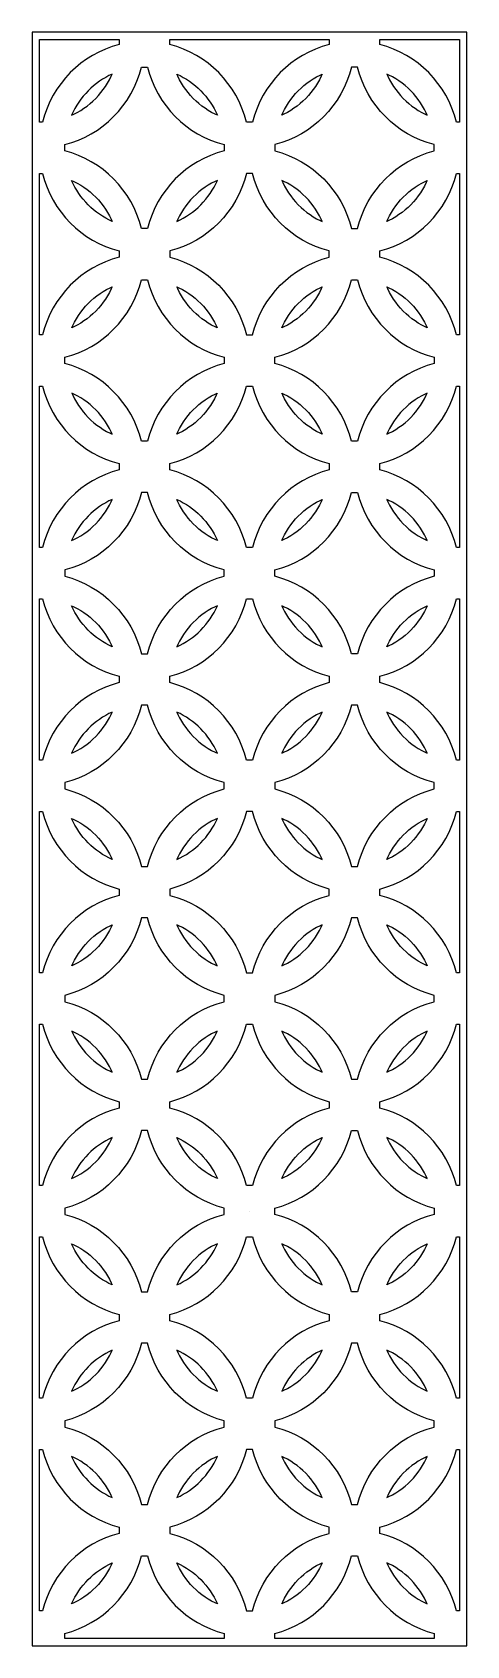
# Model space of a CAD drawing. Header units: centimetres. Extents: x -1.17 to 1.17, y -4.33 to 4.33.
import ezdxf

# ---------------------------------------------------------------- set-up
doc = ezdxf.new("R2010")
doc.units = ezdxf.units.CM
doc.header["$MEASUREMENT"] = 0
doc.layers.add('Layer 1', color=7, linetype='Continuous')

msp = doc.modelspace()

# ---------------------------------------------------------------- linework, layer by layer
at = {"layer": 'Layer 1', "color": 177}
for points, knots in [([(-1.16821, 4.33143), (-1.16821, 4.33143), (1.16821, 4.33143), (1.16821, 4.33143), (1.16821, 4.33143), (1.16821, 4.33143), (1.16821, -4.33143), (1.16821, -4.33143), (1.16821, -4.33143), (1.16821, -4.33143), (-1.16821, -4.33143), (-1.16821, -4.33143), (-1.16821, -4.33143), (-1.16821, -4.33143), (-1.16821, 4.33143), (-1.16821, 4.33143)], [0, 0, 0, 0, 0.2, 0.2, 0.2, 0.2, 0.4, 0.4, 0.4, 0.4, 0.6, 0.6, 0.6, 0.6, 1, 1, 1, 1]), ([(-1.12927, 3.84911), (-1.12927, 3.84911), (-1.11244, 3.84955), (-1.11244, 3.84955), (-1.11244, 3.84955), (-1.062, 4.05325), (-0.90286, 4.21418), (-0.7014, 4.26519), (-0.7014, 4.26519), (-0.7014, 4.26519), (-0.70097, 4.28221), (-0.70097, 4.28221), (-0.70097, 4.28221), (-0.70097, 4.28221), (-0.70122, 4.29206), (-0.70122, 4.29206), (-0.70122, 4.29206), (-0.70122, 4.29206), (-1.12927, 4.29206), (-1.12927, 4.29206), (-1.12927, 4.29206), (-1.12927, 4.29206), (-1.12927, 3.84911), (-1.12927, 3.84911)], [0, 0, 0, 0, 0.1428571, 0.1428571, 0.1428571, 0.1428571, 0.2857143, 0.2857143, 0.2857143, 0.2857143, 0.4285714, 0.4285714, 0.4285714, 0.4285714, 0.5714286, 0.5714286, 0.5714286, 0.5714286, 0.7142857, 0.7142857, 0.7142857, 0.7142857, 1, 1, 1, 1]), ([(-0.42806, 4.29206), (-0.42806, 4.29206), (-0.4283, 4.28221), (-0.4283, 4.28221), (-0.4283, 4.28221), (-0.4283, 4.28221), (-0.42787, 4.26519), (-0.42787, 4.26519), (-0.42787, 4.26519), (-0.22642, 4.21418), (-0.06728, 4.05325), (-0.01684, 3.84955), (-0.01684, 3.84955), (-0.01684, 3.84955), (0, 3.84911), (0, 3.84911), (0, 3.84911), (0, 3.84911), (0.01683, 3.84955), (0.01683, 3.84955), (0.01683, 3.84955), (0.06727, 4.05326), (0.22642, 4.21418), (0.42787, 4.26519), (0.42787, 4.26519), (0.42787, 4.26519), (0.4283, 4.28221), (0.4283, 4.28221), (0.4283, 4.28221), (0.4283, 4.28221), (0.42805, 4.29206), (0.42805, 4.29206), (0.42805, 4.29206), (0.42805, 4.29206), (-0.42806, 4.29206), (-0.42806, 4.29206)], [0, 0, 0, 0, 0.1, 0.1, 0.1, 0.1, 0.2, 0.2, 0.2, 0.2, 0.3, 0.3, 0.3, 0.3, 0.4, 0.4, 0.4, 0.4, 0.5, 0.5, 0.5, 0.5, 0.6, 0.6, 0.6, 0.6, 0.7, 0.7, 0.7, 0.7, 0.8, 0.8, 0.8, 0.8, 1, 1, 1, 1]), ([(0.70121, 4.29206), (0.70121, 4.29206), (0.70097, 4.28221), (0.70097, 4.28221), (0.70097, 4.28221), (0.70097, 4.28221), (0.70139, 4.26519), (0.70139, 4.26519), (0.70139, 4.26519), (0.90284, 4.21418), (1.06199, 4.05326), (1.11243, 3.84955), (1.11243, 3.84955), (1.11243, 3.84955), (1.12927, 3.84911), (1.12927, 3.84911), (1.12927, 3.84911), (1.12927, 3.84911), (1.12927, 4.29206), (1.12927, 4.29206), (1.12927, 4.29206), (1.12927, 4.29206), (0.70121, 4.29206), (0.70121, 4.29206)], [0, 0, 0, 0, 0.1428571, 0.1428571, 0.1428571, 0.1428571, 0.2857143, 0.2857143, 0.2857143, 0.2857143, 0.4285714, 0.4285714, 0.4285714, 0.4285714, 0.5714286, 0.5714286, 0.5714286, 0.5714286, 0.7142857, 0.7142857, 0.7142857, 0.7142857, 1, 1, 1, 1]), ([(-0.58144, 4.14403), (-0.63186, 3.94022), (-0.79108, 3.77923), (-0.99262, 3.72824), (-0.99262, 3.72824), (-0.99284, 3.7226), (-0.99298, 3.71694), (-0.99298, 3.71125), (-0.99298, 3.71125), (-0.99298, 3.70556), (-0.99284, 3.6999), (-0.99262, 3.69426), (-0.99262, 3.69426), (-0.79108, 3.64327), (-0.63186, 3.48228), (-0.58144, 3.27847), (-0.58144, 3.27847), (-0.57586, 3.27825), (-0.57027, 3.27811), (-0.56464, 3.27811), (-0.56464, 3.27811), (-0.55901, 3.27811), (-0.55341, 3.27825), (-0.54783, 3.27847), (-0.54783, 3.27847), (-0.49741, 3.48228), (-0.33819, 3.64327), (-0.13666, 3.69425), (-0.13666, 3.69425), (-0.13644, 3.6999), (-0.13629, 3.70556), (-0.13629, 3.71125), (-0.13629, 3.71125), (-0.13629, 3.71694), (-0.13644, 3.7226), (-0.13666, 3.72824), (-0.13666, 3.72824), (-0.33819, 3.77923), (-0.49741, 3.94022), (-0.54783, 4.14403), (-0.54783, 4.14403), (-0.55341, 4.14425), (-0.55901, 4.14439), (-0.56464, 4.14439), (-0.56464, 4.14439), (-0.57027, 4.14439), (-0.57586, 4.14425), (-0.58144, 4.14403)], [0, 0, 0, 0, 0.0769231, 0.0769231, 0.0769231, 0.0769231, 0.1538462, 0.1538462, 0.1538462, 0.1538462, 0.2307692, 0.2307692, 0.2307692, 0.2307692, 0.3076923, 0.3076923, 0.3076923, 0.3076923, 0.3846154, 0.3846154, 0.3846154, 0.3846154, 0.4615385, 0.4615385, 0.4615385, 0.4615385, 0.5384615, 0.5384615, 0.5384615, 0.5384615, 0.6153846, 0.6153846, 0.6153846, 0.6153846, 0.6923077, 0.6923077, 0.6923077, 0.6923077, 0.7692308, 0.7692308, 0.7692308, 0.7692308, 0.8461538, 0.8461538, 0.8461538, 0.8461538, 1, 1, 1, 1]), ([(-0.7377, 4.10733), (-0.7377, 4.10733), (-0.74322, 4.09501), (-0.74322, 4.09501), (-0.74322, 4.09501), (-0.74322, 4.09501), (-0.7527, 4.07635), (-0.7527, 4.07635), (-0.7527, 4.07635), (-0.7527, 4.07635), (-0.76304, 4.0582), (-0.76304, 4.0582), (-0.76304, 4.0582), (-0.76304, 4.0582), (-0.77421, 4.0406), (-0.77421, 4.0406), (-0.77421, 4.0406), (-0.77421, 4.0406), (-0.7862, 4.02358), (-0.7862, 4.02358), (-0.7862, 4.02358), (-0.7862, 4.02358), (-0.79897, 4.00717), (-0.79897, 4.00717), (-0.79897, 4.00717), (-0.79897, 4.00717), (-0.81249, 3.99139), (-0.81249, 3.99139), (-0.81249, 3.99139), (-0.81249, 3.99139), (-0.82673, 3.97628), (-0.82673, 3.97628), (-0.82673, 3.97628), (-0.82673, 3.97628), (-0.84167, 3.96188), (-0.84167, 3.96188), (-0.84167, 3.96188), (-0.84167, 3.96188), (-0.85728, 3.9482), (-0.85728, 3.9482), (-0.85728, 3.9482), (-0.85728, 3.9482), (-0.87351, 3.93529), (-0.87351, 3.93529), (-0.87351, 3.93529), (-0.87351, 3.93529), (-0.89034, 3.92317), (-0.89034, 3.92317), (-0.89034, 3.92317), (-0.89034, 3.92317), (-0.90775, 3.91187), (-0.90775, 3.91187), (-0.90775, 3.91187), (-0.90775, 3.91187), (-0.92569, 3.90142), (-0.92569, 3.90142), (-0.92569, 3.90142), (-0.92569, 3.90142), (-0.94415, 3.89184), (-0.94415, 3.89184), (-0.94415, 3.89184), (-0.94415, 3.89184), (-0.95633, 3.88625), (-0.95633, 3.88625), (-0.95633, 3.88625), (-0.91317, 3.98449), (-0.83485, 4.06368), (-0.7377, 4.10733)], [0, 0, 0, 0, 0.0555556, 0.0555556, 0.0555556, 0.0555556, 0.1111111, 0.1111111, 0.1111111, 0.1111111, 0.1666667, 0.1666667, 0.1666667, 0.1666667, 0.2222222, 0.2222222, 0.2222222, 0.2222222, 0.2777778, 0.2777778, 0.2777778, 0.2777778, 0.3333333, 0.3333333, 0.3333333, 0.3333333, 0.3888889, 0.3888889, 0.3888889, 0.3888889, 0.4444444, 0.4444444, 0.4444444, 0.4444444, 0.5, 0.5, 0.5, 0.5, 0.5555556, 0.5555556, 0.5555556, 0.5555556, 0.6111111, 0.6111111, 0.6111111, 0.6111111, 0.6666667, 0.6666667, 0.6666667, 0.6666667, 0.7222222, 0.7222222, 0.7222222, 0.7222222, 0.7777778, 0.7777778, 0.7777778, 0.7777778, 0.8333333, 0.8333333, 0.8333333, 0.8333333, 0.8888889, 0.8888889, 0.8888889, 0.8888889, 1, 1, 1, 1]), ([(-0.39158, 4.10733), (-0.39158, 4.10733), (-0.38605, 4.09501), (-0.38605, 4.09501), (-0.38605, 4.09501), (-0.38605, 4.09501), (-0.37658, 4.07635), (-0.37658, 4.07635), (-0.37658, 4.07635), (-0.37658, 4.07635), (-0.36624, 4.0582), (-0.36624, 4.0582), (-0.36624, 4.0582), (-0.36624, 4.0582), (-0.35506, 4.0406), (-0.35506, 4.0406), (-0.35506, 4.0406), (-0.35506, 4.0406), (-0.34308, 4.02358), (-0.34308, 4.02358), (-0.34308, 4.02358), (-0.34308, 4.02358), (-0.33031, 4.00717), (-0.33031, 4.00717), (-0.33031, 4.00717), (-0.33031, 4.00717), (-0.31679, 3.99139), (-0.31679, 3.99139), (-0.31679, 3.99139), (-0.31679, 3.99139), (-0.30254, 3.97628), (-0.30254, 3.97628), (-0.30254, 3.97628), (-0.30254, 3.97628), (-0.2876, 3.96188), (-0.2876, 3.96188), (-0.2876, 3.96188), (-0.2876, 3.96188), (-0.272, 3.9482), (-0.272, 3.9482), (-0.272, 3.9482), (-0.272, 3.9482), (-0.25577, 3.93529), (-0.25577, 3.93529), (-0.25577, 3.93529), (-0.25577, 3.93529), (-0.23893, 3.92317), (-0.23893, 3.92317), (-0.23893, 3.92317), (-0.23893, 3.92317), (-0.22153, 3.91187), (-0.22153, 3.91187), (-0.22153, 3.91187), (-0.22153, 3.91187), (-0.20358, 3.90142), (-0.20358, 3.90142), (-0.20358, 3.90142), (-0.20358, 3.90142), (-0.18513, 3.89184), (-0.18513, 3.89184), (-0.18513, 3.89184), (-0.18513, 3.89184), (-0.17294, 3.88625), (-0.17294, 3.88625), (-0.17294, 3.88625), (-0.21611, 3.98449), (-0.29442, 4.06368), (-0.39158, 4.10733)], [0, 0, 0, 0, 0.0555556, 0.0555556, 0.0555556, 0.0555556, 0.1111111, 0.1111111, 0.1111111, 0.1111111, 0.1666667, 0.1666667, 0.1666667, 0.1666667, 0.2222222, 0.2222222, 0.2222222, 0.2222222, 0.2777778, 0.2777778, 0.2777778, 0.2777778, 0.3333333, 0.3333333, 0.3333333, 0.3333333, 0.3888889, 0.3888889, 0.3888889, 0.3888889, 0.4444444, 0.4444444, 0.4444444, 0.4444444, 0.5, 0.5, 0.5, 0.5, 0.5555556, 0.5555556, 0.5555556, 0.5555556, 0.6111111, 0.6111111, 0.6111111, 0.6111111, 0.6666667, 0.6666667, 0.6666667, 0.6666667, 0.7222222, 0.7222222, 0.7222222, 0.7222222, 0.7777778, 0.7777778, 0.7777778, 0.7777778, 0.8333333, 0.8333333, 0.8333333, 0.8333333, 0.8888889, 0.8888889, 0.8888889, 0.8888889, 1, 1, 1, 1]), ([(0.9925, 3.69423), (0.79105, 3.64322), (0.63191, 3.48229), (0.58146, 3.27858), (0.58146, 3.27858), (0.58146, 3.27858), (0.56463, 3.27815), (0.56463, 3.27815), (0.56463, 3.27815), (0.56463, 3.27815), (0.5478, 3.27858), (0.5478, 3.27858), (0.5478, 3.27858), (0.49736, 3.4823), (0.33821, 3.64322), (0.13676, 3.69423), (0.13676, 3.69423), (0.13676, 3.69423), (0.13633, 3.71125), (0.13633, 3.71125), (0.13633, 3.71125), (0.13633, 3.71125), (0.13676, 3.72827), (0.13676, 3.72827), (0.13676, 3.72827), (0.33821, 3.77928), (0.49736, 3.9402), (0.5478, 4.14391), (0.5478, 4.14391), (0.5478, 4.14391), (0.56463, 4.14435), (0.56463, 4.14435), (0.56463, 4.14435), (0.56463, 4.14435), (0.58147, 4.14391), (0.58147, 4.14391), (0.58147, 4.14391), (0.6319, 3.9402), (0.79105, 3.77928), (0.9925, 3.72827), (0.9925, 3.72827), (0.9925, 3.72827), (0.99293, 3.71125), (0.99293, 3.71125), (0.99293, 3.71125), (0.99293, 3.71125), (0.9925, 3.69423), (0.9925, 3.69423)], [0, 0, 0, 0, 0.0769231, 0.0769231, 0.0769231, 0.0769231, 0.1538462, 0.1538462, 0.1538462, 0.1538462, 0.2307692, 0.2307692, 0.2307692, 0.2307692, 0.3076923, 0.3076923, 0.3076923, 0.3076923, 0.3846154, 0.3846154, 0.3846154, 0.3846154, 0.4615385, 0.4615385, 0.4615385, 0.4615385, 0.5384615, 0.5384615, 0.5384615, 0.5384615, 0.6153846, 0.6153846, 0.6153846, 0.6153846, 0.6923077, 0.6923077, 0.6923077, 0.6923077, 0.7692308, 0.7692308, 0.7692308, 0.7692308, 0.8461538, 0.8461538, 0.8461538, 0.8461538, 1, 1, 1, 1]), ([(0.17316, 3.88635), (0.17316, 3.88635), (0.18513, 3.89184), (0.18513, 3.89184), (0.18513, 3.89184), (0.18513, 3.89184), (0.20358, 3.90142), (0.20358, 3.90142), (0.20358, 3.90142), (0.20358, 3.90142), (0.22152, 3.91187), (0.22152, 3.91187), (0.22152, 3.91187), (0.22152, 3.91187), (0.23893, 3.92317), (0.23893, 3.92317), (0.23893, 3.92317), (0.23893, 3.92317), (0.25576, 3.93529), (0.25576, 3.93529), (0.25576, 3.93529), (0.25576, 3.93529), (0.272, 3.9482), (0.272, 3.9482), (0.272, 3.9482), (0.272, 3.9482), (0.2876, 3.96188), (0.2876, 3.96188), (0.2876, 3.96188), (0.2876, 3.96188), (0.30254, 3.97628), (0.30254, 3.97628), (0.30254, 3.97628), (0.30254, 3.97628), (0.31678, 3.99139), (0.31678, 3.99139), (0.31678, 3.99139), (0.31678, 3.99139), (0.3303, 4.00717), (0.3303, 4.00717), (0.3303, 4.00717), (0.3303, 4.00717), (0.34307, 4.02358), (0.34307, 4.02358), (0.34307, 4.02358), (0.34307, 4.02358), (0.35506, 4.0406), (0.35506, 4.0406), (0.35506, 4.0406), (0.35506, 4.0406), (0.36623, 4.0582), (0.36623, 4.0582), (0.36623, 4.0582), (0.36623, 4.0582), (0.37657, 4.07635), (0.37657, 4.07635), (0.37657, 4.07635), (0.37657, 4.07635), (0.38605, 4.09501), (0.38605, 4.09501), (0.38605, 4.09501), (0.38605, 4.09501), (0.39147, 4.10711), (0.39147, 4.10711), (0.39147, 4.10711), (0.39147, 4.10711), (0.37951, 4.10162), (0.37951, 4.10162), (0.37951, 4.10162), (0.37951, 4.10162), (0.36105, 4.09204), (0.36105, 4.09204), (0.36105, 4.09204), (0.36105, 4.09204), (0.34311, 4.08159), (0.34311, 4.08159), (0.34311, 4.08159), (0.34311, 4.08159), (0.3257, 4.07029), (0.3257, 4.07029), (0.3257, 4.07029), (0.3257, 4.07029), (0.30887, 4.05817), (0.30887, 4.05817), (0.30887, 4.05817), (0.30887, 4.05817), (0.29263, 4.04526), (0.29263, 4.04526), (0.29263, 4.04526), (0.29263, 4.04526), (0.27703, 4.03158), (0.27703, 4.03158), (0.27703, 4.03158), (0.27703, 4.03158), (0.26209, 4.01718), (0.26209, 4.01718), (0.26209, 4.01718), (0.26209, 4.01718), (0.24785, 4.00207), (0.24785, 4.00207), (0.24785, 4.00207), (0.24785, 4.00207), (0.23433, 3.98629), (0.23433, 3.98629), (0.23433, 3.98629), (0.23433, 3.98629), (0.22156, 3.96988), (0.22156, 3.96988), (0.22156, 3.96988), (0.22156, 3.96988), (0.20957, 3.95286), (0.20957, 3.95286), (0.20957, 3.95286), (0.20957, 3.95286), (0.1984, 3.93526), (0.1984, 3.93526), (0.1984, 3.93526), (0.1984, 3.93526), (0.18806, 3.91711), (0.18806, 3.91711), (0.18806, 3.91711), (0.18806, 3.91711), (0.17858, 3.89845), (0.17858, 3.89845), (0.17858, 3.89845), (0.17858, 3.89845), (0.17316, 3.88635), (0.17316, 3.88635)], [0, 0, 0, 0, 0.030303, 0.030303, 0.030303, 0.030303, 0.0606061, 0.0606061, 0.0606061, 0.0606061, 0.0909091, 0.0909091, 0.0909091, 0.0909091, 0.1212121, 0.1212121, 0.1212121, 0.1212121, 0.1515152, 0.1515152, 0.1515152, 0.1515152, 0.1818182, 0.1818182, 0.1818182, 0.1818182, 0.2121212, 0.2121212, 0.2121212, 0.2121212, 0.2424242, 0.2424242, 0.2424242, 0.2424242, 0.2727273, 0.2727273, 0.2727273, 0.2727273, 0.3030303, 0.3030303, 0.3030303, 0.3030303, 0.3333333, 0.3333333, 0.3333333, 0.3333333, 0.3636364, 0.3636364, 0.3636364, 0.3636364, 0.3939394, 0.3939394, 0.3939394, 0.3939394, 0.4242424, 0.4242424, 0.4242424, 0.4242424, 0.4545455, 0.4545455, 0.4545455, 0.4545455, 0.4848485, 0.4848485, 0.4848485, 0.4848485, 0.5151515, 0.5151515, 0.5151515, 0.5151515, 0.5454545, 0.5454545, 0.5454545, 0.5454545, 0.5757576, 0.5757576, 0.5757576, 0.5757576, 0.6060606, 0.6060606, 0.6060606, 0.6060606, 0.6363636, 0.6363636, 0.6363636, 0.6363636, 0.6666667, 0.6666667, 0.6666667, 0.6666667, 0.6969697, 0.6969697, 0.6969697, 0.6969697, 0.7272727, 0.7272727, 0.7272727, 0.7272727, 0.7575758, 0.7575758, 0.7575758, 0.7575758, 0.7878788, 0.7878788, 0.7878788, 0.7878788, 0.8181818, 0.8181818, 0.8181818, 0.8181818, 0.8484848, 0.8484848, 0.8484848, 0.8484848, 0.8787879, 0.8787879, 0.8787879, 0.8787879, 0.9090909, 0.9090909, 0.9090909, 0.9090909, 0.9393939, 0.9393939, 0.9393939, 0.9393939, 1, 1, 1, 1]), ([(0.95611, 3.88635), (0.95611, 3.88635), (0.94414, 3.89184), (0.94414, 3.89184), (0.94414, 3.89184), (0.94414, 3.89184), (0.92568, 3.90142), (0.92568, 3.90142), (0.92568, 3.90142), (0.92568, 3.90142), (0.90774, 3.91187), (0.90774, 3.91187), (0.90774, 3.91187), (0.90774, 3.91187), (0.89033, 3.92317), (0.89033, 3.92317), (0.89033, 3.92317), (0.89033, 3.92317), (0.8735, 3.93529), (0.8735, 3.93529), (0.8735, 3.93529), (0.8735, 3.93529), (0.85727, 3.9482), (0.85727, 3.9482), (0.85727, 3.9482), (0.85727, 3.9482), (0.84167, 3.96188), (0.84167, 3.96188), (0.84167, 3.96188), (0.84167, 3.96188), (0.82673, 3.97628), (0.82673, 3.97628), (0.82673, 3.97628), (0.82673, 3.97628), (0.81248, 3.99139), (0.81248, 3.99139), (0.81248, 3.99139), (0.81248, 3.99139), (0.79896, 4.00717), (0.79896, 4.00717), (0.79896, 4.00717), (0.79896, 4.00717), (0.78619, 4.02358), (0.78619, 4.02358), (0.78619, 4.02358), (0.78619, 4.02358), (0.7742, 4.0406), (0.7742, 4.0406), (0.7742, 4.0406), (0.7742, 4.0406), (0.76303, 4.0582), (0.76303, 4.0582), (0.76303, 4.0582), (0.76303, 4.0582), (0.75269, 4.07635), (0.75269, 4.07635), (0.75269, 4.07635), (0.75269, 4.07635), (0.74322, 4.09501), (0.74322, 4.09501), (0.74322, 4.09501), (0.74322, 4.09501), (0.73779, 4.10711), (0.73779, 4.10711), (0.73779, 4.10711), (0.73779, 4.10711), (0.74976, 4.10162), (0.74976, 4.10162), (0.74976, 4.10162), (0.74976, 4.10162), (0.76821, 4.09204), (0.76821, 4.09204), (0.76821, 4.09204), (0.76821, 4.09204), (0.78616, 4.08159), (0.78616, 4.08159), (0.78616, 4.08159), (0.78616, 4.08159), (0.80356, 4.07029), (0.80356, 4.07029), (0.80356, 4.07029), (0.80356, 4.07029), (0.8204, 4.05817), (0.8204, 4.05817), (0.8204, 4.05817), (0.8204, 4.05817), (0.83663, 4.04526), (0.83663, 4.04526), (0.83663, 4.04526), (0.83663, 4.04526), (0.85223, 4.03158), (0.85223, 4.03158), (0.85223, 4.03158), (0.85223, 4.03158), (0.86717, 4.01718), (0.86717, 4.01718), (0.86717, 4.01718), (0.86717, 4.01718), (0.88142, 4.00207), (0.88142, 4.00207), (0.88142, 4.00207), (0.88142, 4.00207), (0.89494, 3.98629), (0.89494, 3.98629), (0.89494, 3.98629), (0.89494, 3.98629), (0.90771, 3.96988), (0.90771, 3.96988), (0.90771, 3.96988), (0.90771, 3.96988), (0.91969, 3.95286), (0.91969, 3.95286), (0.91969, 3.95286), (0.91969, 3.95286), (0.93087, 3.93526), (0.93087, 3.93526), (0.93087, 3.93526), (0.93087, 3.93526), (0.94121, 3.91711), (0.94121, 3.91711), (0.94121, 3.91711), (0.94121, 3.91711), (0.95068, 3.89845), (0.95068, 3.89845), (0.95068, 3.89845), (0.95068, 3.89845), (0.95611, 3.88635), (0.95611, 3.88635)], [0, 0, 0, 0, 0.030303, 0.030303, 0.030303, 0.030303, 0.0606061, 0.0606061, 0.0606061, 0.0606061, 0.0909091, 0.0909091, 0.0909091, 0.0909091, 0.1212121, 0.1212121, 0.1212121, 0.1212121, 0.1515152, 0.1515152, 0.1515152, 0.1515152, 0.1818182, 0.1818182, 0.1818182, 0.1818182, 0.2121212, 0.2121212, 0.2121212, 0.2121212, 0.2424242, 0.2424242, 0.2424242, 0.2424242, 0.2727273, 0.2727273, 0.2727273, 0.2727273, 0.3030303, 0.3030303, 0.3030303, 0.3030303, 0.3333333, 0.3333333, 0.3333333, 0.3333333, 0.3636364, 0.3636364, 0.3636364, 0.3636364, 0.3939394, 0.3939394, 0.3939394, 0.3939394, 0.4242424, 0.4242424, 0.4242424, 0.4242424, 0.4545455, 0.4545455, 0.4545455, 0.4545455, 0.4848485, 0.4848485, 0.4848485, 0.4848485, 0.5151515, 0.5151515, 0.5151515, 0.5151515, 0.5454545, 0.5454545, 0.5454545, 0.5454545, 0.5757576, 0.5757576, 0.5757576, 0.5757576, 0.6060606, 0.6060606, 0.6060606, 0.6060606, 0.6363636, 0.6363636, 0.6363636, 0.6363636, 0.6666667, 0.6666667, 0.6666667, 0.6666667, 0.6969697, 0.6969697, 0.6969697, 0.6969697, 0.7272727, 0.7272727, 0.7272727, 0.7272727, 0.7575758, 0.7575758, 0.7575758, 0.7575758, 0.7878788, 0.7878788, 0.7878788, 0.7878788, 0.8181818, 0.8181818, 0.8181818, 0.8181818, 0.8484848, 0.8484848, 0.8484848, 0.8484848, 0.8787879, 0.8787879, 0.8787879, 0.8787879, 0.9090909, 0.9090909, 0.9090909, 0.9090909, 0.9393939, 0.9393939, 0.9393939, 0.9393939, 1, 1, 1, 1]), ([(-1.12927, 2.70719), (-1.12927, 2.70719), (-1.11244, 2.70762), (-1.11244, 2.70762), (-1.11244, 2.70762), (-1.062, 2.91134), (-0.90285, 3.07226), (-0.7014, 3.12327), (-0.7014, 3.12327), (-0.7014, 3.12327), (-0.70097, 3.14029), (-0.70097, 3.14029), (-0.70097, 3.14029), (-0.70097, 3.14029), (-0.7014, 3.15731), (-0.7014, 3.15731), (-0.7014, 3.15731), (-0.90286, 3.20831), (-1.062, 3.36925), (-1.11244, 3.57295), (-1.11244, 3.57295), (-1.11244, 3.57295), (-1.12927, 3.57339), (-1.12927, 3.57339), (-1.12927, 3.57339), (-1.12927, 3.57339), (-1.12927, 2.70719), (-1.12927, 2.70719)], [0, 0, 0, 0, 0.125, 0.125, 0.125, 0.125, 0.25, 0.25, 0.25, 0.25, 0.375, 0.375, 0.375, 0.375, 0.5, 0.5, 0.5, 0.5, 0.625, 0.625, 0.625, 0.625, 0.75, 0.75, 0.75, 0.75, 1, 1, 1, 1]), ([(0.42787, 3.12327), (0.22641, 3.07226), (0.06727, 2.91133), (0.01683, 2.70762), (0.01683, 2.70762), (0.01683, 2.70762), (0, 2.70719), (0, 2.70719), (0, 2.70719), (0, 2.70719), (-0.01684, 2.70762), (-0.01684, 2.70762), (-0.01684, 2.70762), (-0.06727, 2.91134), (-0.22642, 3.07226), (-0.42787, 3.12327), (-0.42787, 3.12327), (-0.42787, 3.12327), (-0.4283, 3.14029), (-0.4283, 3.14029), (-0.4283, 3.14029), (-0.4283, 3.14029), (-0.42787, 3.15731), (-0.42787, 3.15731), (-0.42787, 3.15731), (-0.22642, 3.20831), (-0.06728, 3.36925), (-0.01684, 3.57295), (-0.01684, 3.57295), (-0.01684, 3.57295), (0, 3.57339), (0, 3.57339), (0, 3.57339), (0, 3.57339), (0.01683, 3.57295), (0.01683, 3.57295), (0.01683, 3.57295), (0.06727, 3.36924), (0.22642, 3.20832), (0.42787, 3.15731), (0.42787, 3.15731), (0.42787, 3.15731), (0.4283, 3.14029), (0.4283, 3.14029), (0.4283, 3.14029), (0.4283, 3.14029), (0.42787, 3.12327), (0.42787, 3.12327)], [0, 0, 0, 0, 0.0769231, 0.0769231, 0.0769231, 0.0769231, 0.1538462, 0.1538462, 0.1538462, 0.1538462, 0.2307692, 0.2307692, 0.2307692, 0.2307692, 0.3076923, 0.3076923, 0.3076923, 0.3076923, 0.3846154, 0.3846154, 0.3846154, 0.3846154, 0.4615385, 0.4615385, 0.4615385, 0.4615385, 0.5384615, 0.5384615, 0.5384615, 0.5384615, 0.6153846, 0.6153846, 0.6153846, 0.6153846, 0.6923077, 0.6923077, 0.6923077, 0.6923077, 0.7692308, 0.7692308, 0.7692308, 0.7692308, 0.8461538, 0.8461538, 0.8461538, 0.8461538, 1, 1, 1, 1]), ([(1.12927, 3.57339), (1.12927, 3.57339), (1.11243, 3.57295), (1.11243, 3.57295), (1.11243, 3.57295), (1.062, 3.36924), (0.90285, 3.20832), (0.70139, 3.15731), (0.70139, 3.15731), (0.70139, 3.15731), (0.70097, 3.14029), (0.70097, 3.14029), (0.70097, 3.14029), (0.70097, 3.14029), (0.70139, 3.12327), (0.70139, 3.12327), (0.70139, 3.12327), (0.90285, 3.07226), (1.06199, 2.91133), (1.11243, 2.70762), (1.11243, 2.70762), (1.11243, 2.70762), (1.12927, 2.70719), (1.12927, 2.70719), (1.12927, 2.70719), (1.12927, 2.70719), (1.12927, 3.57339), (1.12927, 3.57339)], [0, 0, 0, 0, 0.125, 0.125, 0.125, 0.125, 0.25, 0.25, 0.25, 0.25, 0.375, 0.375, 0.375, 0.375, 0.5, 0.5, 0.5, 0.5, 0.625, 0.625, 0.625, 0.625, 0.75, 0.75, 0.75, 0.75, 1, 1, 1, 1]), ([(-0.7377, 3.31517), (-0.7377, 3.31517), (-0.74322, 3.32749), (-0.74322, 3.32749), (-0.74322, 3.32749), (-0.74322, 3.32749), (-0.7527, 3.34615), (-0.7527, 3.34615), (-0.7527, 3.34615), (-0.7527, 3.34615), (-0.76304, 3.3643), (-0.76304, 3.3643), (-0.76304, 3.3643), (-0.76304, 3.3643), (-0.77421, 3.3819), (-0.77421, 3.3819), (-0.77421, 3.3819), (-0.77421, 3.3819), (-0.7862, 3.39892), (-0.7862, 3.39892), (-0.7862, 3.39892), (-0.7862, 3.39892), (-0.79897, 3.41533), (-0.79897, 3.41533), (-0.79897, 3.41533), (-0.79897, 3.41533), (-0.81249, 3.43111), (-0.81249, 3.43111), (-0.81249, 3.43111), (-0.81249, 3.43111), (-0.82673, 3.44622), (-0.82673, 3.44622), (-0.82673, 3.44622), (-0.82673, 3.44622), (-0.84167, 3.46062), (-0.84167, 3.46062), (-0.84167, 3.46062), (-0.84167, 3.46062), (-0.85728, 3.4743), (-0.85728, 3.4743), (-0.85728, 3.4743), (-0.85728, 3.4743), (-0.87351, 3.48721), (-0.87351, 3.48721), (-0.87351, 3.48721), (-0.87351, 3.48721), (-0.89034, 3.49933), (-0.89034, 3.49933), (-0.89034, 3.49933), (-0.89034, 3.49933), (-0.90775, 3.51063), (-0.90775, 3.51063), (-0.90775, 3.51063), (-0.90775, 3.51063), (-0.92569, 3.52108), (-0.92569, 3.52108), (-0.92569, 3.52108), (-0.92569, 3.52108), (-0.94415, 3.53066), (-0.94415, 3.53066), (-0.94415, 3.53066), (-0.94415, 3.53066), (-0.95633, 3.53625), (-0.95633, 3.53625), (-0.95633, 3.53625), (-0.91317, 3.438), (-0.83485, 3.35881), (-0.7377, 3.31517)], [0, 0, 0, 0, 0.0555556, 0.0555556, 0.0555556, 0.0555556, 0.1111111, 0.1111111, 0.1111111, 0.1111111, 0.1666667, 0.1666667, 0.1666667, 0.1666667, 0.2222222, 0.2222222, 0.2222222, 0.2222222, 0.2777778, 0.2777778, 0.2777778, 0.2777778, 0.3333333, 0.3333333, 0.3333333, 0.3333333, 0.3888889, 0.3888889, 0.3888889, 0.3888889, 0.4444444, 0.4444444, 0.4444444, 0.4444444, 0.5, 0.5, 0.5, 0.5, 0.5555556, 0.5555556, 0.5555556, 0.5555556, 0.6111111, 0.6111111, 0.6111111, 0.6111111, 0.6666667, 0.6666667, 0.6666667, 0.6666667, 0.7222222, 0.7222222, 0.7222222, 0.7222222, 0.7777778, 0.7777778, 0.7777778, 0.7777778, 0.8333333, 0.8333333, 0.8333333, 0.8333333, 0.8888889, 0.8888889, 0.8888889, 0.8888889, 1, 1, 1, 1]), ([(-0.39158, 3.31516), (-0.39158, 3.31516), (-0.38605, 3.32749), (-0.38605, 3.32749), (-0.38605, 3.32749), (-0.38605, 3.32749), (-0.37658, 3.34615), (-0.37658, 3.34615), (-0.37658, 3.34615), (-0.37658, 3.34615), (-0.36624, 3.3643), (-0.36624, 3.3643), (-0.36624, 3.3643), (-0.36624, 3.3643), (-0.35506, 3.3819), (-0.35506, 3.3819), (-0.35506, 3.3819), (-0.35506, 3.3819), (-0.34308, 3.39892), (-0.34308, 3.39892), (-0.34308, 3.39892), (-0.34308, 3.39892), (-0.33031, 3.41533), (-0.33031, 3.41533), (-0.33031, 3.41533), (-0.33031, 3.41533), (-0.31679, 3.43111), (-0.31679, 3.43111), (-0.31679, 3.43111), (-0.31679, 3.43111), (-0.30254, 3.44622), (-0.30254, 3.44622), (-0.30254, 3.44622), (-0.30254, 3.44622), (-0.2876, 3.46062), (-0.2876, 3.46062), (-0.2876, 3.46062), (-0.2876, 3.46062), (-0.272, 3.4743), (-0.272, 3.4743), (-0.272, 3.4743), (-0.272, 3.4743), (-0.25577, 3.48721), (-0.25577, 3.48721), (-0.25577, 3.48721), (-0.25577, 3.48721), (-0.23893, 3.49933), (-0.23893, 3.49933), (-0.23893, 3.49933), (-0.23893, 3.49933), (-0.22153, 3.51063), (-0.22153, 3.51063), (-0.22153, 3.51063), (-0.22153, 3.51063), (-0.20358, 3.52108), (-0.20358, 3.52108), (-0.20358, 3.52108), (-0.20358, 3.52108), (-0.18513, 3.53066), (-0.18513, 3.53066), (-0.18513, 3.53066), (-0.18513, 3.53066), (-0.17294, 3.53625), (-0.17294, 3.53625), (-0.17294, 3.53625), (-0.21611, 3.438), (-0.29442, 3.35881), (-0.39158, 3.31516)], [0, 0, 0, 0, 0.0555556, 0.0555556, 0.0555556, 0.0555556, 0.1111111, 0.1111111, 0.1111111, 0.1111111, 0.1666667, 0.1666667, 0.1666667, 0.1666667, 0.2222222, 0.2222222, 0.2222222, 0.2222222, 0.2777778, 0.2777778, 0.2777778, 0.2777778, 0.3333333, 0.3333333, 0.3333333, 0.3333333, 0.3888889, 0.3888889, 0.3888889, 0.3888889, 0.4444444, 0.4444444, 0.4444444, 0.4444444, 0.5, 0.5, 0.5, 0.5, 0.5555556, 0.5555556, 0.5555556, 0.5555556, 0.6111111, 0.6111111, 0.6111111, 0.6111111, 0.6666667, 0.6666667, 0.6666667, 0.6666667, 0.7222222, 0.7222222, 0.7222222, 0.7222222, 0.7777778, 0.7777778, 0.7777778, 0.7777778, 0.8333333, 0.8333333, 0.8333333, 0.8333333, 0.8888889, 0.8888889, 0.8888889, 0.8888889, 1, 1, 1, 1]), ([(0.17316, 3.53615), (0.17316, 3.53615), (0.18513, 3.53066), (0.18513, 3.53066), (0.18513, 3.53066), (0.18513, 3.53066), (0.20358, 3.52108), (0.20358, 3.52108), (0.20358, 3.52108), (0.20358, 3.52108), (0.22152, 3.51063), (0.22152, 3.51063), (0.22152, 3.51063), (0.22152, 3.51063), (0.23893, 3.49933), (0.23893, 3.49933), (0.23893, 3.49933), (0.23893, 3.49933), (0.25576, 3.48721), (0.25576, 3.48721), (0.25576, 3.48721), (0.25576, 3.48721), (0.272, 3.4743), (0.272, 3.4743), (0.272, 3.4743), (0.272, 3.4743), (0.2876, 3.46062), (0.2876, 3.46062), (0.2876, 3.46062), (0.2876, 3.46062), (0.30254, 3.44622), (0.30254, 3.44622), (0.30254, 3.44622), (0.30254, 3.44622), (0.31678, 3.43111), (0.31678, 3.43111), (0.31678, 3.43111), (0.31678, 3.43111), (0.3303, 3.41533), (0.3303, 3.41533), (0.3303, 3.41533), (0.3303, 3.41533), (0.34307, 3.39892), (0.34307, 3.39892), (0.34307, 3.39892), (0.34307, 3.39892), (0.35506, 3.3819), (0.35506, 3.3819), (0.35506, 3.3819), (0.35506, 3.3819), (0.36623, 3.3643), (0.36623, 3.3643), (0.36623, 3.3643), (0.36623, 3.3643), (0.37657, 3.34615), (0.37657, 3.34615), (0.37657, 3.34615), (0.37657, 3.34615), (0.38605, 3.32749), (0.38605, 3.32749), (0.38605, 3.32749), (0.38605, 3.32749), (0.39147, 3.31539), (0.39147, 3.31539), (0.39147, 3.31539), (0.39147, 3.31539), (0.3795, 3.32087), (0.3795, 3.32087), (0.3795, 3.32087), (0.3795, 3.32087), (0.36105, 3.33045), (0.36105, 3.33045), (0.36105, 3.33045), (0.36105, 3.33045), (0.34311, 3.34091), (0.34311, 3.34091), (0.34311, 3.34091), (0.34311, 3.34091), (0.3257, 3.35221), (0.3257, 3.35221), (0.3257, 3.35221), (0.3257, 3.35221), (0.30887, 3.36433), (0.30887, 3.36433), (0.30887, 3.36433), (0.30887, 3.36433), (0.29263, 3.37724), (0.29263, 3.37724), (0.29263, 3.37724), (0.29263, 3.37724), (0.27703, 3.39091), (0.27703, 3.39091), (0.27703, 3.39091), (0.27703, 3.39091), (0.26209, 3.40532), (0.26209, 3.40532), (0.26209, 3.40532), (0.26209, 3.40532), (0.24785, 3.42043), (0.24785, 3.42043), (0.24785, 3.42043), (0.24785, 3.42043), (0.23432, 3.4362), (0.23432, 3.4362), (0.23432, 3.4362), (0.23432, 3.4362), (0.22156, 3.45262), (0.22156, 3.45262), (0.22156, 3.45262), (0.22156, 3.45262), (0.20957, 3.46964), (0.20957, 3.46964), (0.20957, 3.46964), (0.20957, 3.46964), (0.1984, 3.48724), (0.1984, 3.48724), (0.1984, 3.48724), (0.1984, 3.48724), (0.18806, 3.50538), (0.18806, 3.50538), (0.18806, 3.50538), (0.18806, 3.50538), (0.17858, 3.52405), (0.17858, 3.52405), (0.17858, 3.52405), (0.17858, 3.52405), (0.17316, 3.53615), (0.17316, 3.53615)], [0, 0, 0, 0, 0.030303, 0.030303, 0.030303, 0.030303, 0.0606061, 0.0606061, 0.0606061, 0.0606061, 0.0909091, 0.0909091, 0.0909091, 0.0909091, 0.1212121, 0.1212121, 0.1212121, 0.1212121, 0.1515152, 0.1515152, 0.1515152, 0.1515152, 0.1818182, 0.1818182, 0.1818182, 0.1818182, 0.2121212, 0.2121212, 0.2121212, 0.2121212, 0.2424242, 0.2424242, 0.2424242, 0.2424242, 0.2727273, 0.2727273, 0.2727273, 0.2727273, 0.3030303, 0.3030303, 0.3030303, 0.3030303, 0.3333333, 0.3333333, 0.3333333, 0.3333333, 0.3636364, 0.3636364, 0.3636364, 0.3636364, 0.3939394, 0.3939394, 0.3939394, 0.3939394, 0.4242424, 0.4242424, 0.4242424, 0.4242424, 0.4545455, 0.4545455, 0.4545455, 0.4545455, 0.4848485, 0.4848485, 0.4848485, 0.4848485, 0.5151515, 0.5151515, 0.5151515, 0.5151515, 0.5454545, 0.5454545, 0.5454545, 0.5454545, 0.5757576, 0.5757576, 0.5757576, 0.5757576, 0.6060606, 0.6060606, 0.6060606, 0.6060606, 0.6363636, 0.6363636, 0.6363636, 0.6363636, 0.6666667, 0.6666667, 0.6666667, 0.6666667, 0.6969697, 0.6969697, 0.6969697, 0.6969697, 0.7272727, 0.7272727, 0.7272727, 0.7272727, 0.7575758, 0.7575758, 0.7575758, 0.7575758, 0.7878788, 0.7878788, 0.7878788, 0.7878788, 0.8181818, 0.8181818, 0.8181818, 0.8181818, 0.8484848, 0.8484848, 0.8484848, 0.8484848, 0.8787879, 0.8787879, 0.8787879, 0.8787879, 0.9090909, 0.9090909, 0.9090909, 0.9090909, 0.9393939, 0.9393939, 0.9393939, 0.9393939, 1, 1, 1, 1]), ([(0.95611, 3.53615), (0.95611, 3.53615), (0.94414, 3.53066), (0.94414, 3.53066), (0.94414, 3.53066), (0.94414, 3.53066), (0.92568, 3.52108), (0.92568, 3.52108), (0.92568, 3.52108), (0.92568, 3.52108), (0.90774, 3.51063), (0.90774, 3.51063), (0.90774, 3.51063), (0.90774, 3.51063), (0.89033, 3.49933), (0.89033, 3.49933), (0.89033, 3.49933), (0.89033, 3.49933), (0.8735, 3.48721), (0.8735, 3.48721), (0.8735, 3.48721), (0.8735, 3.48721), (0.85727, 3.4743), (0.85727, 3.4743), (0.85727, 3.4743), (0.85727, 3.4743), (0.84167, 3.46062), (0.84167, 3.46062), (0.84167, 3.46062), (0.84167, 3.46062), (0.82673, 3.44622), (0.82673, 3.44622), (0.82673, 3.44622), (0.82673, 3.44622), (0.81248, 3.43111), (0.81248, 3.43111), (0.81248, 3.43111), (0.81248, 3.43111), (0.79896, 3.41533), (0.79896, 3.41533), (0.79896, 3.41533), (0.79896, 3.41533), (0.78619, 3.39892), (0.78619, 3.39892), (0.78619, 3.39892), (0.78619, 3.39892), (0.7742, 3.3819), (0.7742, 3.3819), (0.7742, 3.3819), (0.7742, 3.3819), (0.76303, 3.3643), (0.76303, 3.3643), (0.76303, 3.3643), (0.76303, 3.3643), (0.75269, 3.34615), (0.75269, 3.34615), (0.75269, 3.34615), (0.75269, 3.34615), (0.74322, 3.32749), (0.74322, 3.32749), (0.74322, 3.32749), (0.74322, 3.32749), (0.73779, 3.31539), (0.73779, 3.31539), (0.73779, 3.31539), (0.73779, 3.31539), (0.74976, 3.32088), (0.74976, 3.32088), (0.74976, 3.32088), (0.74976, 3.32088), (0.76822, 3.33045), (0.76822, 3.33045), (0.76822, 3.33045), (0.76822, 3.33045), (0.78616, 3.34091), (0.78616, 3.34091), (0.78616, 3.34091), (0.78616, 3.34091), (0.80356, 3.35221), (0.80356, 3.35221), (0.80356, 3.35221), (0.80356, 3.35221), (0.8204, 3.36433), (0.8204, 3.36433), (0.8204, 3.36433), (0.8204, 3.36433), (0.83663, 3.37724), (0.83663, 3.37724), (0.83663, 3.37724), (0.83663, 3.37724), (0.85223, 3.39091), (0.85223, 3.39091), (0.85223, 3.39091), (0.85223, 3.39091), (0.86717, 3.40532), (0.86717, 3.40532), (0.86717, 3.40532), (0.86717, 3.40532), (0.88142, 3.42043), (0.88142, 3.42043), (0.88142, 3.42043), (0.88142, 3.42043), (0.89494, 3.4362), (0.89494, 3.4362), (0.89494, 3.4362), (0.89494, 3.4362), (0.90771, 3.45262), (0.90771, 3.45262), (0.90771, 3.45262), (0.90771, 3.45262), (0.91969, 3.46964), (0.91969, 3.46964), (0.91969, 3.46964), (0.91969, 3.46964), (0.93087, 3.48724), (0.93087, 3.48724), (0.93087, 3.48724), (0.93087, 3.48724), (0.94121, 3.50538), (0.94121, 3.50538), (0.94121, 3.50538), (0.94121, 3.50538), (0.95068, 3.52404), (0.95068, 3.52404), (0.95068, 3.52404), (0.95068, 3.52404), (0.95611, 3.53615), (0.95611, 3.53615)], [0, 0, 0, 0, 0.030303, 0.030303, 0.030303, 0.030303, 0.0606061, 0.0606061, 0.0606061, 0.0606061, 0.0909091, 0.0909091, 0.0909091, 0.0909091, 0.1212121, 0.1212121, 0.1212121, 0.1212121, 0.1515152, 0.1515152, 0.1515152, 0.1515152, 0.1818182, 0.1818182, 0.1818182, 0.1818182, 0.2121212, 0.2121212, 0.2121212, 0.2121212, 0.2424242, 0.2424242, 0.2424242, 0.2424242, 0.2727273, 0.2727273, 0.2727273, 0.2727273, 0.3030303, 0.3030303, 0.3030303, 0.3030303, 0.3333333, 0.3333333, 0.3333333, 0.3333333, 0.3636364, 0.3636364, 0.3636364, 0.3636364, 0.3939394, 0.3939394, 0.3939394, 0.3939394, 0.4242424, 0.4242424, 0.4242424, 0.4242424, 0.4545455, 0.4545455, 0.4545455, 0.4545455, 0.4848485, 0.4848485, 0.4848485, 0.4848485, 0.5151515, 0.5151515, 0.5151515, 0.5151515, 0.5454545, 0.5454545, 0.5454545, 0.5454545, 0.5757576, 0.5757576, 0.5757576, 0.5757576, 0.6060606, 0.6060606, 0.6060606, 0.6060606, 0.6363636, 0.6363636, 0.6363636, 0.6363636, 0.6666667, 0.6666667, 0.6666667, 0.6666667, 0.6969697, 0.6969697, 0.6969697, 0.6969697, 0.7272727, 0.7272727, 0.7272727, 0.7272727, 0.7575758, 0.7575758, 0.7575758, 0.7575758, 0.7878788, 0.7878788, 0.7878788, 0.7878788, 0.8181818, 0.8181818, 0.8181818, 0.8181818, 0.8484848, 0.8484848, 0.8484848, 0.8484848, 0.8787879, 0.8787879, 0.8787879, 0.8787879, 0.9090909, 0.9090909, 0.9090909, 0.9090909, 0.9393939, 0.9393939, 0.9393939, 0.9393939, 1, 1, 1, 1]), ([(-0.99251, 2.55231), (-0.79106, 2.5013), (-0.63191, 2.34038), (-0.58147, 2.13666), (-0.58147, 2.13666), (-0.58147, 2.13666), (-0.56464, 2.13623), (-0.56464, 2.13623), (-0.56464, 2.13623), (-0.56464, 2.13623), (-0.5478, 2.13666), (-0.5478, 2.13666), (-0.5478, 2.13666), (-0.49736, 2.34037), (-0.33822, 2.5013), (-0.13677, 2.55231), (-0.13677, 2.55231), (-0.13677, 2.55231), (-0.13634, 2.56933), (-0.13634, 2.56933), (-0.13634, 2.56933), (-0.13634, 2.56933), (-0.13677, 2.58635), (-0.13677, 2.58635), (-0.13677, 2.58635), (-0.33822, 2.63735), (-0.49736, 2.79828), (-0.5478, 3.00199), (-0.5478, 3.00199), (-0.5478, 3.00199), (-0.56464, 3.00243), (-0.56464, 3.00243), (-0.56464, 3.00243), (-0.56464, 3.00243), (-0.58147, 3.00199), (-0.58147, 3.00199), (-0.58147, 3.00199), (-0.63191, 2.79828), (-0.79106, 2.63736), (-0.99251, 2.58635), (-0.99251, 2.58635), (-0.99251, 2.58635), (-0.99294, 2.56933), (-0.99294, 2.56933), (-0.99294, 2.56933), (-0.99294, 2.56933), (-0.99251, 2.55231), (-0.99251, 2.55231)], [0, 0, 0, 0, 0.0769231, 0.0769231, 0.0769231, 0.0769231, 0.1538462, 0.1538462, 0.1538462, 0.1538462, 0.2307692, 0.2307692, 0.2307692, 0.2307692, 0.3076923, 0.3076923, 0.3076923, 0.3076923, 0.3846154, 0.3846154, 0.3846154, 0.3846154, 0.4615385, 0.4615385, 0.4615385, 0.4615385, 0.5384615, 0.5384615, 0.5384615, 0.5384615, 0.6153846, 0.6153846, 0.6153846, 0.6153846, 0.6923077, 0.6923077, 0.6923077, 0.6923077, 0.7692308, 0.7692308, 0.7692308, 0.7692308, 0.8461538, 0.8461538, 0.8461538, 0.8461538, 1, 1, 1, 1]), ([(-0.95611, 2.74443), (-0.95611, 2.74443), (-0.94415, 2.74991), (-0.94415, 2.74991), (-0.94415, 2.74991), (-0.94415, 2.74991), (-0.92569, 2.75949), (-0.92569, 2.75949), (-0.92569, 2.75949), (-0.92569, 2.75949), (-0.90775, 2.76995), (-0.90775, 2.76995), (-0.90775, 2.76995), (-0.90775, 2.76995), (-0.89034, 2.78125), (-0.89034, 2.78125), (-0.89034, 2.78125), (-0.89034, 2.78125), (-0.87351, 2.79337), (-0.87351, 2.79337), (-0.87351, 2.79337), (-0.87351, 2.79337), (-0.85728, 2.80628), (-0.85728, 2.80628), (-0.85728, 2.80628), (-0.85728, 2.80628), (-0.84167, 2.81995), (-0.84167, 2.81995), (-0.84167, 2.81995), (-0.84167, 2.81995), (-0.82673, 2.83436), (-0.82673, 2.83436), (-0.82673, 2.83436), (-0.82673, 2.83436), (-0.81249, 2.84947), (-0.81249, 2.84947), (-0.81249, 2.84947), (-0.81249, 2.84947), (-0.79897, 2.86524), (-0.79897, 2.86524), (-0.79897, 2.86524), (-0.79897, 2.86524), (-0.7862, 2.88166), (-0.7862, 2.88166), (-0.7862, 2.88166), (-0.7862, 2.88166), (-0.77421, 2.89868), (-0.77421, 2.89868), (-0.77421, 2.89868), (-0.77421, 2.89868), (-0.76304, 2.91628), (-0.76304, 2.91628), (-0.76304, 2.91628), (-0.76304, 2.91628), (-0.7527, 2.93442), (-0.7527, 2.93442), (-0.7527, 2.93442), (-0.7527, 2.93442), (-0.74323, 2.95309), (-0.74323, 2.95309), (-0.74323, 2.95309), (-0.74323, 2.95309), (-0.7378, 2.96519), (-0.7378, 2.96519), (-0.7378, 2.96519), (-0.7378, 2.96519), (-0.74976, 2.9597), (-0.74976, 2.9597), (-0.74976, 2.9597), (-0.74976, 2.9597), (-0.76822, 2.95012), (-0.76822, 2.95012), (-0.76822, 2.95012), (-0.76822, 2.95012), (-0.78616, 2.93967), (-0.78616, 2.93967), (-0.78616, 2.93967), (-0.78616, 2.93967), (-0.80357, 2.92837), (-0.80357, 2.92837), (-0.80357, 2.92837), (-0.80357, 2.92837), (-0.8204, 2.91625), (-0.8204, 2.91625), (-0.8204, 2.91625), (-0.8204, 2.91625), (-0.83664, 2.90333), (-0.83664, 2.90333), (-0.83664, 2.90333), (-0.83664, 2.90333), (-0.85224, 2.88966), (-0.85224, 2.88966), (-0.85224, 2.88966), (-0.85224, 2.88966), (-0.86718, 2.87526), (-0.86718, 2.87526), (-0.86718, 2.87526), (-0.86718, 2.87526), (-0.88142, 2.86015), (-0.88142, 2.86015), (-0.88142, 2.86015), (-0.88142, 2.86015), (-0.89494, 2.84437), (-0.89494, 2.84437), (-0.89494, 2.84437), (-0.89494, 2.84437), (-0.90771, 2.82796), (-0.90771, 2.82796), (-0.90771, 2.82796), (-0.90771, 2.82796), (-0.9197, 2.81093), (-0.9197, 2.81093), (-0.9197, 2.81093), (-0.9197, 2.81093), (-0.93087, 2.79333), (-0.93087, 2.79333), (-0.93087, 2.79333), (-0.93087, 2.79333), (-0.94121, 2.77519), (-0.94121, 2.77519), (-0.94121, 2.77519), (-0.94121, 2.77519), (-0.95069, 2.75653), (-0.95069, 2.75653), (-0.95069, 2.75653), (-0.95069, 2.75653), (-0.95611, 2.74443), (-0.95611, 2.74443)], [0, 0, 0, 0, 0.030303, 0.030303, 0.030303, 0.030303, 0.0606061, 0.0606061, 0.0606061, 0.0606061, 0.0909091, 0.0909091, 0.0909091, 0.0909091, 0.1212121, 0.1212121, 0.1212121, 0.1212121, 0.1515152, 0.1515152, 0.1515152, 0.1515152, 0.1818182, 0.1818182, 0.1818182, 0.1818182, 0.2121212, 0.2121212, 0.2121212, 0.2121212, 0.2424242, 0.2424242, 0.2424242, 0.2424242, 0.2727273, 0.2727273, 0.2727273, 0.2727273, 0.3030303, 0.3030303, 0.3030303, 0.3030303, 0.3333333, 0.3333333, 0.3333333, 0.3333333, 0.3636364, 0.3636364, 0.3636364, 0.3636364, 0.3939394, 0.3939394, 0.3939394, 0.3939394, 0.4242424, 0.4242424, 0.4242424, 0.4242424, 0.4545455, 0.4545455, 0.4545455, 0.4545455, 0.4848485, 0.4848485, 0.4848485, 0.4848485, 0.5151515, 0.5151515, 0.5151515, 0.5151515, 0.5454545, 0.5454545, 0.5454545, 0.5454545, 0.5757576, 0.5757576, 0.5757576, 0.5757576, 0.6060606, 0.6060606, 0.6060606, 0.6060606, 0.6363636, 0.6363636, 0.6363636, 0.6363636, 0.6666667, 0.6666667, 0.6666667, 0.6666667, 0.6969697, 0.6969697, 0.6969697, 0.6969697, 0.7272727, 0.7272727, 0.7272727, 0.7272727, 0.7575758, 0.7575758, 0.7575758, 0.7575758, 0.7878788, 0.7878788, 0.7878788, 0.7878788, 0.8181818, 0.8181818, 0.8181818, 0.8181818, 0.8484848, 0.8484848, 0.8484848, 0.8484848, 0.8787879, 0.8787879, 0.8787879, 0.8787879, 0.9090909, 0.9090909, 0.9090909, 0.9090909, 0.9393939, 0.9393939, 0.9393939, 0.9393939, 1, 1, 1, 1]), ([(-0.17316, 2.74443), (-0.17316, 2.74443), (-0.17859, 2.75653), (-0.17859, 2.75653), (-0.17859, 2.75653), (-0.17859, 2.75653), (-0.18806, 2.77519), (-0.18806, 2.77519), (-0.18806, 2.77519), (-0.18806, 2.77519), (-0.1984, 2.79333), (-0.1984, 2.79333), (-0.1984, 2.79333), (-0.1984, 2.79333), (-0.20958, 2.81093), (-0.20958, 2.81093), (-0.20958, 2.81093), (-0.20958, 2.81093), (-0.22156, 2.82796), (-0.22156, 2.82796), (-0.22156, 2.82796), (-0.22156, 2.82796), (-0.23433, 2.84437), (-0.23433, 2.84437), (-0.23433, 2.84437), (-0.23433, 2.84437), (-0.24785, 2.86015), (-0.24785, 2.86015), (-0.24785, 2.86015), (-0.24785, 2.86015), (-0.2621, 2.87526), (-0.2621, 2.87526), (-0.2621, 2.87526), (-0.2621, 2.87526), (-0.27704, 2.88966), (-0.27704, 2.88966), (-0.27704, 2.88966), (-0.27704, 2.88966), (-0.29264, 2.90333), (-0.29264, 2.90333), (-0.29264, 2.90333), (-0.29264, 2.90333), (-0.30887, 2.91625), (-0.30887, 2.91625), (-0.30887, 2.91625), (-0.30887, 2.91625), (-0.32571, 2.92837), (-0.32571, 2.92837), (-0.32571, 2.92837), (-0.32571, 2.92837), (-0.34311, 2.93967), (-0.34311, 2.93967), (-0.34311, 2.93967), (-0.34311, 2.93967), (-0.36105, 2.95012), (-0.36105, 2.95012), (-0.36105, 2.95012), (-0.36105, 2.95012), (-0.37951, 2.9597), (-0.37951, 2.9597), (-0.37951, 2.9597), (-0.37951, 2.9597), (-0.39148, 2.96519), (-0.39148, 2.96519), (-0.39148, 2.96519), (-0.39148, 2.96519), (-0.38605, 2.95309), (-0.38605, 2.95309), (-0.38605, 2.95309), (-0.38605, 2.95309), (-0.37658, 2.93442), (-0.37658, 2.93442), (-0.37658, 2.93442), (-0.37658, 2.93442), (-0.36624, 2.91628), (-0.36624, 2.91628), (-0.36624, 2.91628), (-0.36624, 2.91628), (-0.35506, 2.89868), (-0.35506, 2.89868), (-0.35506, 2.89868), (-0.35506, 2.89868), (-0.34308, 2.88166), (-0.34308, 2.88166), (-0.34308, 2.88166), (-0.34308, 2.88166), (-0.33031, 2.86524), (-0.33031, 2.86524), (-0.33031, 2.86524), (-0.33031, 2.86524), (-0.31679, 2.84947), (-0.31679, 2.84947), (-0.31679, 2.84947), (-0.31679, 2.84947), (-0.30254, 2.83436), (-0.30254, 2.83436), (-0.30254, 2.83436), (-0.30254, 2.83436), (-0.2876, 2.81995), (-0.2876, 2.81995), (-0.2876, 2.81995), (-0.2876, 2.81995), (-0.272, 2.80628), (-0.272, 2.80628), (-0.272, 2.80628), (-0.272, 2.80628), (-0.25577, 2.79337), (-0.25577, 2.79337), (-0.25577, 2.79337), (-0.25577, 2.79337), (-0.23893, 2.78125), (-0.23893, 2.78125), (-0.23893, 2.78125), (-0.23893, 2.78125), (-0.22153, 2.76995), (-0.22153, 2.76995), (-0.22153, 2.76995), (-0.22153, 2.76995), (-0.20359, 2.75949), (-0.20359, 2.75949), (-0.20359, 2.75949), (-0.20359, 2.75949), (-0.18513, 2.74991), (-0.18513, 2.74991), (-0.18513, 2.74991), (-0.18513, 2.74991), (-0.17316, 2.74443), (-0.17316, 2.74443)], [0, 0, 0, 0, 0.030303, 0.030303, 0.030303, 0.030303, 0.0606061, 0.0606061, 0.0606061, 0.0606061, 0.0909091, 0.0909091, 0.0909091, 0.0909091, 0.1212121, 0.1212121, 0.1212121, 0.1212121, 0.1515152, 0.1515152, 0.1515152, 0.1515152, 0.1818182, 0.1818182, 0.1818182, 0.1818182, 0.2121212, 0.2121212, 0.2121212, 0.2121212, 0.2424242, 0.2424242, 0.2424242, 0.2424242, 0.2727273, 0.2727273, 0.2727273, 0.2727273, 0.3030303, 0.3030303, 0.3030303, 0.3030303, 0.3333333, 0.3333333, 0.3333333, 0.3333333, 0.3636364, 0.3636364, 0.3636364, 0.3636364, 0.3939394, 0.3939394, 0.3939394, 0.3939394, 0.4242424, 0.4242424, 0.4242424, 0.4242424, 0.4545455, 0.4545455, 0.4545455, 0.4545455, 0.4848485, 0.4848485, 0.4848485, 0.4848485, 0.5151515, 0.5151515, 0.5151515, 0.5151515, 0.5454545, 0.5454545, 0.5454545, 0.5454545, 0.5757576, 0.5757576, 0.5757576, 0.5757576, 0.6060606, 0.6060606, 0.6060606, 0.6060606, 0.6363636, 0.6363636, 0.6363636, 0.6363636, 0.6666667, 0.6666667, 0.6666667, 0.6666667, 0.6969697, 0.6969697, 0.6969697, 0.6969697, 0.7272727, 0.7272727, 0.7272727, 0.7272727, 0.7575758, 0.7575758, 0.7575758, 0.7575758, 0.7878788, 0.7878788, 0.7878788, 0.7878788, 0.8181818, 0.8181818, 0.8181818, 0.8181818, 0.8484848, 0.8484848, 0.8484848, 0.8484848, 0.8787879, 0.8787879, 0.8787879, 0.8787879, 0.9090909, 0.9090909, 0.9090909, 0.9090909, 0.9393939, 0.9393939, 0.9393939, 0.9393939, 1, 1, 1, 1]), ([(0.58146, 2.13666), (0.63191, 2.34037), (0.79105, 2.5013), (0.9925, 2.55231), (0.9925, 2.55231), (0.9925, 2.55231), (0.99293, 2.56933), (0.99293, 2.56933), (0.99293, 2.56933), (0.99293, 2.56933), (0.9925, 2.58635), (0.9925, 2.58635), (0.9925, 2.58635), (0.79105, 2.63735), (0.63191, 2.79829), (0.58147, 3.00199), (0.58147, 3.00199), (0.58147, 3.00199), (0.56463, 3.00243), (0.56463, 3.00243), (0.56463, 3.00243), (0.56463, 3.00243), (0.5478, 3.00199), (0.5478, 3.00199), (0.5478, 3.00199), (0.49736, 2.79828), (0.33821, 2.63736), (0.13676, 2.58635), (0.13676, 2.58635), (0.13676, 2.58635), (0.13633, 2.56933), (0.13633, 2.56933), (0.13633, 2.56933), (0.13633, 2.56933), (0.13676, 2.55231), (0.13676, 2.55231), (0.13676, 2.55231), (0.33821, 2.5013), (0.49736, 2.34038), (0.5478, 2.13666), (0.5478, 2.13666), (0.5478, 2.13666), (0.56463, 2.13623), (0.56463, 2.13623), (0.56463, 2.13623), (0.56463, 2.13623), (0.58146, 2.13666), (0.58146, 2.13666)], [0, 0, 0, 0, 0.0769231, 0.0769231, 0.0769231, 0.0769231, 0.1538462, 0.1538462, 0.1538462, 0.1538462, 0.2307692, 0.2307692, 0.2307692, 0.2307692, 0.3076923, 0.3076923, 0.3076923, 0.3076923, 0.3846154, 0.3846154, 0.3846154, 0.3846154, 0.4615385, 0.4615385, 0.4615385, 0.4615385, 0.5384615, 0.5384615, 0.5384615, 0.5384615, 0.6153846, 0.6153846, 0.6153846, 0.6153846, 0.6923077, 0.6923077, 0.6923077, 0.6923077, 0.7692308, 0.7692308, 0.7692308, 0.7692308, 0.8461538, 0.8461538, 0.8461538, 0.8461538, 1, 1, 1, 1]), ([(0.39147, 2.96519), (0.39147, 2.96519), (0.37951, 2.9597), (0.37951, 2.9597), (0.37951, 2.9597), (0.37951, 2.9597), (0.36105, 2.95012), (0.36105, 2.95012), (0.36105, 2.95012), (0.36105, 2.95012), (0.34311, 2.93967), (0.34311, 2.93967), (0.34311, 2.93967), (0.34311, 2.93967), (0.3257, 2.92837), (0.3257, 2.92837), (0.3257, 2.92837), (0.3257, 2.92837), (0.30887, 2.91625), (0.30887, 2.91625), (0.30887, 2.91625), (0.30887, 2.91625), (0.29263, 2.90333), (0.29263, 2.90333), (0.29263, 2.90333), (0.29263, 2.90333), (0.27703, 2.88966), (0.27703, 2.88966), (0.27703, 2.88966), (0.27703, 2.88966), (0.26209, 2.87526), (0.26209, 2.87526), (0.26209, 2.87526), (0.26209, 2.87526), (0.24785, 2.86015), (0.24785, 2.86015), (0.24785, 2.86015), (0.24785, 2.86015), (0.23433, 2.84437), (0.23433, 2.84437), (0.23433, 2.84437), (0.23433, 2.84437), (0.22156, 2.82796), (0.22156, 2.82796), (0.22156, 2.82796), (0.22156, 2.82796), (0.20957, 2.81093), (0.20957, 2.81093), (0.20957, 2.81093), (0.20957, 2.81093), (0.1984, 2.79333), (0.1984, 2.79333), (0.1984, 2.79333), (0.1984, 2.79333), (0.18806, 2.77519), (0.18806, 2.77519), (0.18806, 2.77519), (0.18806, 2.77519), (0.17858, 2.75653), (0.17858, 2.75653), (0.17858, 2.75653), (0.17858, 2.75653), (0.17316, 2.74443), (0.17316, 2.74443), (0.17316, 2.74443), (0.17316, 2.74443), (0.18513, 2.74991), (0.18513, 2.74991), (0.18513, 2.74991), (0.18513, 2.74991), (0.20358, 2.75949), (0.20358, 2.75949), (0.20358, 2.75949), (0.20358, 2.75949), (0.22152, 2.76995), (0.22152, 2.76995), (0.22152, 2.76995), (0.22152, 2.76995), (0.23893, 2.78125), (0.23893, 2.78125), (0.23893, 2.78125), (0.23893, 2.78125), (0.25576, 2.79337), (0.25576, 2.79337), (0.25576, 2.79337), (0.25576, 2.79337), (0.27199, 2.80628), (0.27199, 2.80628), (0.27199, 2.80628), (0.27199, 2.80628), (0.2876, 2.81995), (0.2876, 2.81995), (0.2876, 2.81995), (0.2876, 2.81995), (0.30254, 2.83436), (0.30254, 2.83436), (0.30254, 2.83436), (0.30254, 2.83436), (0.31678, 2.84947), (0.31678, 2.84947), (0.31678, 2.84947), (0.31678, 2.84947), (0.33031, 2.86524), (0.33031, 2.86524), (0.33031, 2.86524), (0.33031, 2.86524), (0.34307, 2.88166), (0.34307, 2.88166), (0.34307, 2.88166), (0.34307, 2.88166), (0.35506, 2.89868), (0.35506, 2.89868), (0.35506, 2.89868), (0.35506, 2.89868), (0.36623, 2.91628), (0.36623, 2.91628), (0.36623, 2.91628), (0.36623, 2.91628), (0.37657, 2.93442), (0.37657, 2.93442), (0.37657, 2.93442), (0.37657, 2.93442), (0.38605, 2.95308), (0.38605, 2.95308), (0.38605, 2.95308), (0.38605, 2.95308), (0.39147, 2.96519), (0.39147, 2.96519)], [0, 0, 0, 0, 0.030303, 0.030303, 0.030303, 0.030303, 0.0606061, 0.0606061, 0.0606061, 0.0606061, 0.0909091, 0.0909091, 0.0909091, 0.0909091, 0.1212121, 0.1212121, 0.1212121, 0.1212121, 0.1515152, 0.1515152, 0.1515152, 0.1515152, 0.1818182, 0.1818182, 0.1818182, 0.1818182, 0.2121212, 0.2121212, 0.2121212, 0.2121212, 0.2424242, 0.2424242, 0.2424242, 0.2424242, 0.2727273, 0.2727273, 0.2727273, 0.2727273, 0.3030303, 0.3030303, 0.3030303, 0.3030303, 0.3333333, 0.3333333, 0.3333333, 0.3333333, 0.3636364, 0.3636364, 0.3636364, 0.3636364, 0.3939394, 0.3939394, 0.3939394, 0.3939394, 0.4242424, 0.4242424, 0.4242424, 0.4242424, 0.4545455, 0.4545455, 0.4545455, 0.4545455, 0.4848485, 0.4848485, 0.4848485, 0.4848485, 0.5151515, 0.5151515, 0.5151515, 0.5151515, 0.5454545, 0.5454545, 0.5454545, 0.5454545, 0.5757576, 0.5757576, 0.5757576, 0.5757576, 0.6060606, 0.6060606, 0.6060606, 0.6060606, 0.6363636, 0.6363636, 0.6363636, 0.6363636, 0.6666667, 0.6666667, 0.6666667, 0.6666667, 0.6969697, 0.6969697, 0.6969697, 0.6969697, 0.7272727, 0.7272727, 0.7272727, 0.7272727, 0.7575758, 0.7575758, 0.7575758, 0.7575758, 0.7878788, 0.7878788, 0.7878788, 0.7878788, 0.8181818, 0.8181818, 0.8181818, 0.8181818, 0.8484848, 0.8484848, 0.8484848, 0.8484848, 0.8787879, 0.8787879, 0.8787879, 0.8787879, 0.9090909, 0.9090909, 0.9090909, 0.9090909, 0.9393939, 0.9393939, 0.9393939, 0.9393939, 1, 1, 1, 1]), ([(0.73779, 2.96519), (0.73779, 2.96519), (0.74322, 2.95308), (0.74322, 2.95308), (0.74322, 2.95308), (0.74322, 2.95308), (0.75269, 2.93442), (0.75269, 2.93442), (0.75269, 2.93442), (0.75269, 2.93442), (0.76303, 2.91628), (0.76303, 2.91628), (0.76303, 2.91628), (0.76303, 2.91628), (0.7742, 2.89868), (0.7742, 2.89868), (0.7742, 2.89868), (0.7742, 2.89868), (0.78619, 2.88166), (0.78619, 2.88166), (0.78619, 2.88166), (0.78619, 2.88166), (0.79896, 2.86524), (0.79896, 2.86524), (0.79896, 2.86524), (0.79896, 2.86524), (0.81248, 2.84947), (0.81248, 2.84947), (0.81248, 2.84947), (0.81248, 2.84947), (0.82673, 2.83436), (0.82673, 2.83436), (0.82673, 2.83436), (0.82673, 2.83436), (0.84167, 2.81995), (0.84167, 2.81995), (0.84167, 2.81995), (0.84167, 2.81995), (0.85727, 2.80628), (0.85727, 2.80628), (0.85727, 2.80628), (0.85727, 2.80628), (0.8735, 2.79337), (0.8735, 2.79337), (0.8735, 2.79337), (0.8735, 2.79337), (0.89033, 2.78125), (0.89033, 2.78125), (0.89033, 2.78125), (0.89033, 2.78125), (0.90774, 2.76995), (0.90774, 2.76995), (0.90774, 2.76995), (0.90774, 2.76995), (0.92568, 2.75949), (0.92568, 2.75949), (0.92568, 2.75949), (0.92568, 2.75949), (0.94414, 2.74991), (0.94414, 2.74991), (0.94414, 2.74991), (0.94414, 2.74991), (0.95611, 2.74443), (0.95611, 2.74443), (0.95611, 2.74443), (0.95611, 2.74443), (0.95068, 2.75653), (0.95068, 2.75653), (0.95068, 2.75653), (0.95068, 2.75653), (0.94121, 2.77519), (0.94121, 2.77519), (0.94121, 2.77519), (0.94121, 2.77519), (0.93087, 2.79333), (0.93087, 2.79333), (0.93087, 2.79333), (0.93087, 2.79333), (0.91969, 2.81093), (0.91969, 2.81093), (0.91969, 2.81093), (0.91969, 2.81093), (0.90771, 2.82796), (0.90771, 2.82796), (0.90771, 2.82796), (0.90771, 2.82796), (0.89494, 2.84437), (0.89494, 2.84437), (0.89494, 2.84437), (0.89494, 2.84437), (0.88142, 2.86015), (0.88142, 2.86015), (0.88142, 2.86015), (0.88142, 2.86015), (0.86717, 2.87526), (0.86717, 2.87526), (0.86717, 2.87526), (0.86717, 2.87526), (0.85223, 2.88966), (0.85223, 2.88966), (0.85223, 2.88966), (0.85223, 2.88966), (0.83663, 2.90333), (0.83663, 2.90333), (0.83663, 2.90333), (0.83663, 2.90333), (0.8204, 2.91625), (0.8204, 2.91625), (0.8204, 2.91625), (0.8204, 2.91625), (0.80356, 2.92837), (0.80356, 2.92837), (0.80356, 2.92837), (0.80356, 2.92837), (0.78616, 2.93967), (0.78616, 2.93967), (0.78616, 2.93967), (0.78616, 2.93967), (0.76821, 2.95012), (0.76821, 2.95012), (0.76821, 2.95012), (0.76821, 2.95012), (0.74976, 2.9597), (0.74976, 2.9597), (0.74976, 2.9597), (0.74976, 2.9597), (0.73779, 2.96519), (0.73779, 2.96519)], [0, 0, 0, 0, 0.030303, 0.030303, 0.030303, 0.030303, 0.0606061, 0.0606061, 0.0606061, 0.0606061, 0.0909091, 0.0909091, 0.0909091, 0.0909091, 0.1212121, 0.1212121, 0.1212121, 0.1212121, 0.1515152, 0.1515152, 0.1515152, 0.1515152, 0.1818182, 0.1818182, 0.1818182, 0.1818182, 0.2121212, 0.2121212, 0.2121212, 0.2121212, 0.2424242, 0.2424242, 0.2424242, 0.2424242, 0.2727273, 0.2727273, 0.2727273, 0.2727273, 0.3030303, 0.3030303, 0.3030303, 0.3030303, 0.3333333, 0.3333333, 0.3333333, 0.3333333, 0.3636364, 0.3636364, 0.3636364, 0.3636364, 0.3939394, 0.3939394, 0.3939394, 0.3939394, 0.4242424, 0.4242424, 0.4242424, 0.4242424, 0.4545455, 0.4545455, 0.4545455, 0.4545455, 0.4848485, 0.4848485, 0.4848485, 0.4848485, 0.5151515, 0.5151515, 0.5151515, 0.5151515, 0.5454545, 0.5454545, 0.5454545, 0.5454545, 0.5757576, 0.5757576, 0.5757576, 0.5757576, 0.6060606, 0.6060606, 0.6060606, 0.6060606, 0.6363636, 0.6363636, 0.6363636, 0.6363636, 0.6666667, 0.6666667, 0.6666667, 0.6666667, 0.6969697, 0.6969697, 0.6969697, 0.6969697, 0.7272727, 0.7272727, 0.7272727, 0.7272727, 0.7575758, 0.7575758, 0.7575758, 0.7575758, 0.7878788, 0.7878788, 0.7878788, 0.7878788, 0.8181818, 0.8181818, 0.8181818, 0.8181818, 0.8484848, 0.8484848, 0.8484848, 0.8484848, 0.8787879, 0.8787879, 0.8787879, 0.8787879, 0.9090909, 0.9090909, 0.9090909, 0.9090909, 0.9393939, 0.9393939, 0.9393939, 0.9393939, 1, 1, 1, 1]), ([(-1.12927, 1.56527), (-1.12927, 1.56527), (-1.11244, 1.5657), (-1.11244, 1.5657), (-1.11244, 1.5657), (-1.062, 1.76941), (-0.90286, 1.93034), (-0.7014, 1.98134), (-0.7014, 1.98134), (-0.7014, 1.98134), (-0.70097, 1.99837), (-0.70097, 1.99837), (-0.70097, 1.99837), (-0.70097, 1.99837), (-0.7014, 2.01539), (-0.7014, 2.01539), (-0.7014, 2.01539), (-0.90285, 2.0664), (-1.062, 2.22732), (-1.11244, 2.43103), (-1.11244, 2.43103), (-1.11244, 2.43103), (-1.12927, 2.43146), (-1.12927, 2.43146), (-1.12927, 2.43146), (-1.12927, 2.43146), (-1.12927, 1.56527), (-1.12927, 1.56527)], [0, 0, 0, 0, 0.125, 0.125, 0.125, 0.125, 0.25, 0.25, 0.25, 0.25, 0.375, 0.375, 0.375, 0.375, 0.5, 0.5, 0.5, 0.5, 0.625, 0.625, 0.625, 0.625, 0.75, 0.75, 0.75, 0.75, 1, 1, 1, 1]), ([(0, 1.56527), (0, 1.56527), (0.01683, 1.5657), (0.01683, 1.5657), (0.01683, 1.5657), (0.06727, 1.76942), (0.22642, 1.93034), (0.42787, 1.98134), (0.42787, 1.98134), (0.42787, 1.98134), (0.4283, 1.99837), (0.4283, 1.99837), (0.4283, 1.99837), (0.4283, 1.99837), (0.42787, 2.01539), (0.42787, 2.01539), (0.42787, 2.01539), (0.22641, 2.06639), (0.06727, 2.22732), (0.01683, 2.43103), (0.01683, 2.43103), (0.01683, 2.43103), (0, 2.43146), (0, 2.43146), (0, 2.43146), (0, 2.43146), (-0.01683, 2.43103), (-0.01683, 2.43103), (-0.01683, 2.43103), (-0.06727, 2.22732), (-0.22642, 2.06639), (-0.42787, 2.01539), (-0.42787, 2.01539), (-0.42787, 2.01539), (-0.4283, 1.99837), (-0.4283, 1.99837), (-0.4283, 1.99837), (-0.4283, 1.99837), (-0.42787, 1.98134), (-0.42787, 1.98134), (-0.42787, 1.98134), (-0.22642, 1.93034), (-0.06728, 1.76941), (-0.01684, 1.5657), (-0.01684, 1.5657), (-0.01684, 1.5657), (0, 1.56527), (0, 1.56527)], [0, 0, 0, 0, 0.0769231, 0.0769231, 0.0769231, 0.0769231, 0.1538462, 0.1538462, 0.1538462, 0.1538462, 0.2307692, 0.2307692, 0.2307692, 0.2307692, 0.3076923, 0.3076923, 0.3076923, 0.3076923, 0.3846154, 0.3846154, 0.3846154, 0.3846154, 0.4615385, 0.4615385, 0.4615385, 0.4615385, 0.5384615, 0.5384615, 0.5384615, 0.5384615, 0.6153846, 0.6153846, 0.6153846, 0.6153846, 0.6923077, 0.6923077, 0.6923077, 0.6923077, 0.7692308, 0.7692308, 0.7692308, 0.7692308, 0.8461538, 0.8461538, 0.8461538, 0.8461538, 1, 1, 1, 1]), ([(1.12927, 2.43146), (1.12927, 2.43146), (1.11244, 2.43103), (1.11244, 2.43103), (1.11244, 2.43103), (1.06199, 2.22732), (0.90285, 2.06639), (0.70139, 2.01539), (0.70139, 2.01539), (0.70139, 2.01539), (0.70097, 1.99837), (0.70097, 1.99837), (0.70097, 1.99837), (0.70097, 1.99837), (0.70139, 1.98134), (0.70139, 1.98134), (0.70139, 1.98134), (0.90284, 1.93034), (1.062, 1.76942), (1.11243, 1.5657), (1.11243, 1.5657), (1.11243, 1.5657), (1.12927, 1.56527), (1.12927, 1.56527), (1.12927, 1.56527), (1.12927, 1.56527), (1.12927, 2.43146), (1.12927, 2.43146)], [0, 0, 0, 0, 0.125, 0.125, 0.125, 0.125, 0.25, 0.25, 0.25, 0.25, 0.375, 0.375, 0.375, 0.375, 0.5, 0.5, 0.5, 0.5, 0.625, 0.625, 0.625, 0.625, 0.75, 0.75, 0.75, 0.75, 1, 1, 1, 1]), ([(-0.95611, 2.39423), (-0.95611, 2.39423), (-0.94415, 2.38874), (-0.94415, 2.38874), (-0.94415, 2.38874), (-0.94415, 2.38874), (-0.92569, 2.37916), (-0.92569, 2.37916), (-0.92569, 2.37916), (-0.92569, 2.37916), (-0.90775, 2.36871), (-0.90775, 2.36871), (-0.90775, 2.36871), (-0.90775, 2.36871), (-0.89034, 2.35741), (-0.89034, 2.35741), (-0.89034, 2.35741), (-0.89034, 2.35741), (-0.87351, 2.34529), (-0.87351, 2.34529), (-0.87351, 2.34529), (-0.87351, 2.34529), (-0.85728, 2.33238), (-0.85728, 2.33238), (-0.85728, 2.33238), (-0.85728, 2.33238), (-0.84167, 2.3187), (-0.84167, 2.3187), (-0.84167, 2.3187), (-0.84167, 2.3187), (-0.82673, 2.3043), (-0.82673, 2.3043), (-0.82673, 2.3043), (-0.82673, 2.3043), (-0.81249, 2.28919), (-0.81249, 2.28919), (-0.81249, 2.28919), (-0.81249, 2.28919), (-0.79897, 2.27341), (-0.79897, 2.27341), (-0.79897, 2.27341), (-0.79897, 2.27341), (-0.7862, 2.257), (-0.7862, 2.257), (-0.7862, 2.257), (-0.7862, 2.257), (-0.77421, 2.23997), (-0.77421, 2.23997), (-0.77421, 2.23997), (-0.77421, 2.23997), (-0.76304, 2.22238), (-0.76304, 2.22238), (-0.76304, 2.22238), (-0.76304, 2.22238), (-0.7527, 2.20423), (-0.7527, 2.20423), (-0.7527, 2.20423), (-0.7527, 2.20423), (-0.74323, 2.18557), (-0.74323, 2.18557), (-0.74323, 2.18557), (-0.74323, 2.18557), (-0.7378, 2.17347), (-0.7378, 2.17347), (-0.7378, 2.17347), (-0.7378, 2.17347), (-0.74977, 2.17895), (-0.74977, 2.17895), (-0.74977, 2.17895), (-0.74977, 2.17895), (-0.76822, 2.18853), (-0.76822, 2.18853), (-0.76822, 2.18853), (-0.76822, 2.18853), (-0.78616, 2.19899), (-0.78616, 2.19899), (-0.78616, 2.19899), (-0.78616, 2.19899), (-0.80357, 2.21029), (-0.80357, 2.21029), (-0.80357, 2.21029), (-0.80357, 2.21029), (-0.8204, 2.22241), (-0.8204, 2.22241), (-0.8204, 2.22241), (-0.8204, 2.22241), (-0.83664, 2.23532), (-0.83664, 2.23532), (-0.83664, 2.23532), (-0.83664, 2.23532), (-0.85224, 2.24899), (-0.85224, 2.24899), (-0.85224, 2.24899), (-0.85224, 2.24899), (-0.86718, 2.2634), (-0.86718, 2.2634), (-0.86718, 2.2634), (-0.86718, 2.2634), (-0.88142, 2.2785), (-0.88142, 2.2785), (-0.88142, 2.2785), (-0.88142, 2.2785), (-0.89495, 2.29428), (-0.89495, 2.29428), (-0.89495, 2.29428), (-0.89495, 2.29428), (-0.90771, 2.3107), (-0.90771, 2.3107), (-0.90771, 2.3107), (-0.90771, 2.3107), (-0.9197, 2.32772), (-0.9197, 2.32772), (-0.9197, 2.32772), (-0.9197, 2.32772), (-0.93087, 2.34532), (-0.93087, 2.34532), (-0.93087, 2.34532), (-0.93087, 2.34532), (-0.94121, 2.36346), (-0.94121, 2.36346), (-0.94121, 2.36346), (-0.94121, 2.36346), (-0.95069, 2.38212), (-0.95069, 2.38212), (-0.95069, 2.38212), (-0.95069, 2.38212), (-0.95611, 2.39423), (-0.95611, 2.39423)], [0, 0, 0, 0, 0.030303, 0.030303, 0.030303, 0.030303, 0.0606061, 0.0606061, 0.0606061, 0.0606061, 0.0909091, 0.0909091, 0.0909091, 0.0909091, 0.1212121, 0.1212121, 0.1212121, 0.1212121, 0.1515152, 0.1515152, 0.1515152, 0.1515152, 0.1818182, 0.1818182, 0.1818182, 0.1818182, 0.2121212, 0.2121212, 0.2121212, 0.2121212, 0.2424242, 0.2424242, 0.2424242, 0.2424242, 0.2727273, 0.2727273, 0.2727273, 0.2727273, 0.3030303, 0.3030303, 0.3030303, 0.3030303, 0.3333333, 0.3333333, 0.3333333, 0.3333333, 0.3636364, 0.3636364, 0.3636364, 0.3636364, 0.3939394, 0.3939394, 0.3939394, 0.3939394, 0.4242424, 0.4242424, 0.4242424, 0.4242424, 0.4545455, 0.4545455, 0.4545455, 0.4545455, 0.4848485, 0.4848485, 0.4848485, 0.4848485, 0.5151515, 0.5151515, 0.5151515, 0.5151515, 0.5454545, 0.5454545, 0.5454545, 0.5454545, 0.5757576, 0.5757576, 0.5757576, 0.5757576, 0.6060606, 0.6060606, 0.6060606, 0.6060606, 0.6363636, 0.6363636, 0.6363636, 0.6363636, 0.6666667, 0.6666667, 0.6666667, 0.6666667, 0.6969697, 0.6969697, 0.6969697, 0.6969697, 0.7272727, 0.7272727, 0.7272727, 0.7272727, 0.7575758, 0.7575758, 0.7575758, 0.7575758, 0.7878788, 0.7878788, 0.7878788, 0.7878788, 0.8181818, 0.8181818, 0.8181818, 0.8181818, 0.8484848, 0.8484848, 0.8484848, 0.8484848, 0.8787879, 0.8787879, 0.8787879, 0.8787879, 0.9090909, 0.9090909, 0.9090909, 0.9090909, 0.9393939, 0.9393939, 0.9393939, 0.9393939, 1, 1, 1, 1]), ([(-0.17316, 2.39423), (-0.17316, 2.39423), (-0.18513, 2.38874), (-0.18513, 2.38874), (-0.18513, 2.38874), (-0.18513, 2.38874), (-0.20359, 2.37916), (-0.20359, 2.37916), (-0.20359, 2.37916), (-0.20359, 2.37916), (-0.22153, 2.36871), (-0.22153, 2.36871), (-0.22153, 2.36871), (-0.22153, 2.36871), (-0.23893, 2.35741), (-0.23893, 2.35741), (-0.23893, 2.35741), (-0.23893, 2.35741), (-0.25577, 2.34529), (-0.25577, 2.34529), (-0.25577, 2.34529), (-0.25577, 2.34529), (-0.272, 2.33238), (-0.272, 2.33238), (-0.272, 2.33238), (-0.272, 2.33238), (-0.2876, 2.3187), (-0.2876, 2.3187), (-0.2876, 2.3187), (-0.2876, 2.3187), (-0.30254, 2.3043), (-0.30254, 2.3043), (-0.30254, 2.3043), (-0.30254, 2.3043), (-0.31679, 2.28919), (-0.31679, 2.28919), (-0.31679, 2.28919), (-0.31679, 2.28919), (-0.33031, 2.27341), (-0.33031, 2.27341), (-0.33031, 2.27341), (-0.33031, 2.27341), (-0.34308, 2.257), (-0.34308, 2.257), (-0.34308, 2.257), (-0.34308, 2.257), (-0.35506, 2.23997), (-0.35506, 2.23997), (-0.35506, 2.23997), (-0.35506, 2.23997), (-0.36624, 2.22238), (-0.36624, 2.22238), (-0.36624, 2.22238), (-0.36624, 2.22238), (-0.37658, 2.20423), (-0.37658, 2.20423), (-0.37658, 2.20423), (-0.37658, 2.20423), (-0.38605, 2.18557), (-0.38605, 2.18557), (-0.38605, 2.18557), (-0.38605, 2.18557), (-0.39148, 2.17347), (-0.39148, 2.17347), (-0.39148, 2.17347), (-0.39148, 2.17347), (-0.37951, 2.17895), (-0.37951, 2.17895), (-0.37951, 2.17895), (-0.37951, 2.17895), (-0.36105, 2.18853), (-0.36105, 2.18853), (-0.36105, 2.18853), (-0.36105, 2.18853), (-0.34311, 2.19899), (-0.34311, 2.19899), (-0.34311, 2.19899), (-0.34311, 2.19899), (-0.32571, 2.21029), (-0.32571, 2.21029), (-0.32571, 2.21029), (-0.32571, 2.21029), (-0.30887, 2.22241), (-0.30887, 2.22241), (-0.30887, 2.22241), (-0.30887, 2.22241), (-0.29264, 2.23532), (-0.29264, 2.23532), (-0.29264, 2.23532), (-0.29264, 2.23532), (-0.27704, 2.24899), (-0.27704, 2.24899), (-0.27704, 2.24899), (-0.27704, 2.24899), (-0.2621, 2.2634), (-0.2621, 2.2634), (-0.2621, 2.2634), (-0.2621, 2.2634), (-0.24785, 2.27851), (-0.24785, 2.27851), (-0.24785, 2.27851), (-0.24785, 2.27851), (-0.23433, 2.29428), (-0.23433, 2.29428), (-0.23433, 2.29428), (-0.23433, 2.29428), (-0.22156, 2.3107), (-0.22156, 2.3107), (-0.22156, 2.3107), (-0.22156, 2.3107), (-0.20958, 2.32772), (-0.20958, 2.32772), (-0.20958, 2.32772), (-0.20958, 2.32772), (-0.1984, 2.34532), (-0.1984, 2.34532), (-0.1984, 2.34532), (-0.1984, 2.34532), (-0.18806, 2.36346), (-0.18806, 2.36346), (-0.18806, 2.36346), (-0.18806, 2.36346), (-0.17859, 2.38212), (-0.17859, 2.38212), (-0.17859, 2.38212), (-0.17859, 2.38212), (-0.17316, 2.39423), (-0.17316, 2.39423)], [0, 0, 0, 0, 0.030303, 0.030303, 0.030303, 0.030303, 0.0606061, 0.0606061, 0.0606061, 0.0606061, 0.0909091, 0.0909091, 0.0909091, 0.0909091, 0.1212121, 0.1212121, 0.1212121, 0.1212121, 0.1515152, 0.1515152, 0.1515152, 0.1515152, 0.1818182, 0.1818182, 0.1818182, 0.1818182, 0.2121212, 0.2121212, 0.2121212, 0.2121212, 0.2424242, 0.2424242, 0.2424242, 0.2424242, 0.2727273, 0.2727273, 0.2727273, 0.2727273, 0.3030303, 0.3030303, 0.3030303, 0.3030303, 0.3333333, 0.3333333, 0.3333333, 0.3333333, 0.3636364, 0.3636364, 0.3636364, 0.3636364, 0.3939394, 0.3939394, 0.3939394, 0.3939394, 0.4242424, 0.4242424, 0.4242424, 0.4242424, 0.4545455, 0.4545455, 0.4545455, 0.4545455, 0.4848485, 0.4848485, 0.4848485, 0.4848485, 0.5151515, 0.5151515, 0.5151515, 0.5151515, 0.5454545, 0.5454545, 0.5454545, 0.5454545, 0.5757576, 0.5757576, 0.5757576, 0.5757576, 0.6060606, 0.6060606, 0.6060606, 0.6060606, 0.6363636, 0.6363636, 0.6363636, 0.6363636, 0.6666667, 0.6666667, 0.6666667, 0.6666667, 0.6969697, 0.6969697, 0.6969697, 0.6969697, 0.7272727, 0.7272727, 0.7272727, 0.7272727, 0.7575758, 0.7575758, 0.7575758, 0.7575758, 0.7878788, 0.7878788, 0.7878788, 0.7878788, 0.8181818, 0.8181818, 0.8181818, 0.8181818, 0.8484848, 0.8484848, 0.8484848, 0.8484848, 0.8787879, 0.8787879, 0.8787879, 0.8787879, 0.9090909, 0.9090909, 0.9090909, 0.9090909, 0.9393939, 0.9393939, 0.9393939, 0.9393939, 1, 1, 1, 1]), ([(0.39147, 2.17347), (0.39147, 2.17347), (0.38605, 2.18557), (0.38605, 2.18557), (0.38605, 2.18557), (0.38605, 2.18557), (0.37657, 2.20423), (0.37657, 2.20423), (0.37657, 2.20423), (0.37657, 2.20423), (0.36623, 2.22238), (0.36623, 2.22238), (0.36623, 2.22238), (0.36623, 2.22238), (0.35506, 2.23997), (0.35506, 2.23997), (0.35506, 2.23997), (0.35506, 2.23997), (0.34307, 2.257), (0.34307, 2.257), (0.34307, 2.257), (0.34307, 2.257), (0.33031, 2.27341), (0.33031, 2.27341), (0.33031, 2.27341), (0.33031, 2.27341), (0.31678, 2.28919), (0.31678, 2.28919), (0.31678, 2.28919), (0.31678, 2.28919), (0.30254, 2.3043), (0.30254, 2.3043), (0.30254, 2.3043), (0.30254, 2.3043), (0.2876, 2.3187), (0.2876, 2.3187), (0.2876, 2.3187), (0.2876, 2.3187), (0.27199, 2.33238), (0.27199, 2.33238), (0.27199, 2.33238), (0.27199, 2.33238), (0.25576, 2.34529), (0.25576, 2.34529), (0.25576, 2.34529), (0.25576, 2.34529), (0.23893, 2.35741), (0.23893, 2.35741), (0.23893, 2.35741), (0.23893, 2.35741), (0.22152, 2.36871), (0.22152, 2.36871), (0.22152, 2.36871), (0.22152, 2.36871), (0.20358, 2.37916), (0.20358, 2.37916), (0.20358, 2.37916), (0.20358, 2.37916), (0.18513, 2.38874), (0.18513, 2.38874), (0.18513, 2.38874), (0.18513, 2.38874), (0.17316, 2.39423), (0.17316, 2.39423), (0.17316, 2.39423), (0.17316, 2.39423), (0.17858, 2.38212), (0.17858, 2.38212), (0.17858, 2.38212), (0.17858, 2.38212), (0.18806, 2.36346), (0.18806, 2.36346), (0.18806, 2.36346), (0.18806, 2.36346), (0.1984, 2.34532), (0.1984, 2.34532), (0.1984, 2.34532), (0.1984, 2.34532), (0.20957, 2.32772), (0.20957, 2.32772), (0.20957, 2.32772), (0.20957, 2.32772), (0.22156, 2.3107), (0.22156, 2.3107), (0.22156, 2.3107), (0.22156, 2.3107), (0.23432, 2.29428), (0.23432, 2.29428), (0.23432, 2.29428), (0.23432, 2.29428), (0.24785, 2.2785), (0.24785, 2.2785), (0.24785, 2.2785), (0.24785, 2.2785), (0.26209, 2.2634), (0.26209, 2.2634), (0.26209, 2.2634), (0.26209, 2.2634), (0.27703, 2.24899), (0.27703, 2.24899), (0.27703, 2.24899), (0.27703, 2.24899), (0.29263, 2.23532), (0.29263, 2.23532), (0.29263, 2.23532), (0.29263, 2.23532), (0.30887, 2.22241), (0.30887, 2.22241), (0.30887, 2.22241), (0.30887, 2.22241), (0.3257, 2.21029), (0.3257, 2.21029), (0.3257, 2.21029), (0.3257, 2.21029), (0.34311, 2.19899), (0.34311, 2.19899), (0.34311, 2.19899), (0.34311, 2.19899), (0.36105, 2.18853), (0.36105, 2.18853), (0.36105, 2.18853), (0.36105, 2.18853), (0.3795, 2.17895), (0.3795, 2.17895), (0.3795, 2.17895), (0.3795, 2.17895), (0.39147, 2.17347), (0.39147, 2.17347)], [0, 0, 0, 0, 0.030303, 0.030303, 0.030303, 0.030303, 0.0606061, 0.0606061, 0.0606061, 0.0606061, 0.0909091, 0.0909091, 0.0909091, 0.0909091, 0.1212121, 0.1212121, 0.1212121, 0.1212121, 0.1515152, 0.1515152, 0.1515152, 0.1515152, 0.1818182, 0.1818182, 0.1818182, 0.1818182, 0.2121212, 0.2121212, 0.2121212, 0.2121212, 0.2424242, 0.2424242, 0.2424242, 0.2424242, 0.2727273, 0.2727273, 0.2727273, 0.2727273, 0.3030303, 0.3030303, 0.3030303, 0.3030303, 0.3333333, 0.3333333, 0.3333333, 0.3333333, 0.3636364, 0.3636364, 0.3636364, 0.3636364, 0.3939394, 0.3939394, 0.3939394, 0.3939394, 0.4242424, 0.4242424, 0.4242424, 0.4242424, 0.4545455, 0.4545455, 0.4545455, 0.4545455, 0.4848485, 0.4848485, 0.4848485, 0.4848485, 0.5151515, 0.5151515, 0.5151515, 0.5151515, 0.5454545, 0.5454545, 0.5454545, 0.5454545, 0.5757576, 0.5757576, 0.5757576, 0.5757576, 0.6060606, 0.6060606, 0.6060606, 0.6060606, 0.6363636, 0.6363636, 0.6363636, 0.6363636, 0.6666667, 0.6666667, 0.6666667, 0.6666667, 0.6969697, 0.6969697, 0.6969697, 0.6969697, 0.7272727, 0.7272727, 0.7272727, 0.7272727, 0.7575758, 0.7575758, 0.7575758, 0.7575758, 0.7878788, 0.7878788, 0.7878788, 0.7878788, 0.8181818, 0.8181818, 0.8181818, 0.8181818, 0.8484848, 0.8484848, 0.8484848, 0.8484848, 0.8787879, 0.8787879, 0.8787879, 0.8787879, 0.9090909, 0.9090909, 0.9090909, 0.9090909, 0.9393939, 0.9393939, 0.9393939, 0.9393939, 1, 1, 1, 1]), ([(0.73779, 2.17346), (0.73779, 2.17346), (0.74322, 2.18557), (0.74322, 2.18557), (0.74322, 2.18557), (0.74322, 2.18557), (0.75269, 2.20423), (0.75269, 2.20423), (0.75269, 2.20423), (0.75269, 2.20423), (0.76303, 2.22238), (0.76303, 2.22238), (0.76303, 2.22238), (0.76303, 2.22238), (0.7742, 2.23997), (0.7742, 2.23997), (0.7742, 2.23997), (0.7742, 2.23997), (0.78619, 2.257), (0.78619, 2.257), (0.78619, 2.257), (0.78619, 2.257), (0.79896, 2.27341), (0.79896, 2.27341), (0.79896, 2.27341), (0.79896, 2.27341), (0.81248, 2.28919), (0.81248, 2.28919), (0.81248, 2.28919), (0.81248, 2.28919), (0.82673, 2.3043), (0.82673, 2.3043), (0.82673, 2.3043), (0.82673, 2.3043), (0.84167, 2.3187), (0.84167, 2.3187), (0.84167, 2.3187), (0.84167, 2.3187), (0.85727, 2.33238), (0.85727, 2.33238), (0.85727, 2.33238), (0.85727, 2.33238), (0.8735, 2.34529), (0.8735, 2.34529), (0.8735, 2.34529), (0.8735, 2.34529), (0.89033, 2.35741), (0.89033, 2.35741), (0.89033, 2.35741), (0.89033, 2.35741), (0.90774, 2.36871), (0.90774, 2.36871), (0.90774, 2.36871), (0.90774, 2.36871), (0.92568, 2.37916), (0.92568, 2.37916), (0.92568, 2.37916), (0.92568, 2.37916), (0.94414, 2.38874), (0.94414, 2.38874), (0.94414, 2.38874), (0.94414, 2.38874), (0.95611, 2.39423), (0.95611, 2.39423), (0.95611, 2.39423), (0.95611, 2.39423), (0.95068, 2.38212), (0.95068, 2.38212), (0.95068, 2.38212), (0.95068, 2.38212), (0.94121, 2.36346), (0.94121, 2.36346), (0.94121, 2.36346), (0.94121, 2.36346), (0.93087, 2.34532), (0.93087, 2.34532), (0.93087, 2.34532), (0.93087, 2.34532), (0.91969, 2.32772), (0.91969, 2.32772), (0.91969, 2.32772), (0.91969, 2.32772), (0.90771, 2.3107), (0.90771, 2.3107), (0.90771, 2.3107), (0.90771, 2.3107), (0.89494, 2.29428), (0.89494, 2.29428), (0.89494, 2.29428), (0.89494, 2.29428), (0.88142, 2.27851), (0.88142, 2.27851), (0.88142, 2.27851), (0.88142, 2.27851), (0.86717, 2.2634), (0.86717, 2.2634), (0.86717, 2.2634), (0.86717, 2.2634), (0.85223, 2.24899), (0.85223, 2.24899), (0.85223, 2.24899), (0.85223, 2.24899), (0.83663, 2.23532), (0.83663, 2.23532), (0.83663, 2.23532), (0.83663, 2.23532), (0.8204, 2.22241), (0.8204, 2.22241), (0.8204, 2.22241), (0.8204, 2.22241), (0.80356, 2.21029), (0.80356, 2.21029), (0.80356, 2.21029), (0.80356, 2.21029), (0.78616, 2.19899), (0.78616, 2.19899), (0.78616, 2.19899), (0.78616, 2.19899), (0.76822, 2.18853), (0.76822, 2.18853), (0.76822, 2.18853), (0.76822, 2.18853), (0.74976, 2.17895), (0.74976, 2.17895), (0.74976, 2.17895), (0.74976, 2.17895), (0.73779, 2.17346), (0.73779, 2.17346)], [0, 0, 0, 0, 0.030303, 0.030303, 0.030303, 0.030303, 0.0606061, 0.0606061, 0.0606061, 0.0606061, 0.0909091, 0.0909091, 0.0909091, 0.0909091, 0.1212121, 0.1212121, 0.1212121, 0.1212121, 0.1515152, 0.1515152, 0.1515152, 0.1515152, 0.1818182, 0.1818182, 0.1818182, 0.1818182, 0.2121212, 0.2121212, 0.2121212, 0.2121212, 0.2424242, 0.2424242, 0.2424242, 0.2424242, 0.2727273, 0.2727273, 0.2727273, 0.2727273, 0.3030303, 0.3030303, 0.3030303, 0.3030303, 0.3333333, 0.3333333, 0.3333333, 0.3333333, 0.3636364, 0.3636364, 0.3636364, 0.3636364, 0.3939394, 0.3939394, 0.3939394, 0.3939394, 0.4242424, 0.4242424, 0.4242424, 0.4242424, 0.4545455, 0.4545455, 0.4545455, 0.4545455, 0.4848485, 0.4848485, 0.4848485, 0.4848485, 0.5151515, 0.5151515, 0.5151515, 0.5151515, 0.5454545, 0.5454545, 0.5454545, 0.5454545, 0.5757576, 0.5757576, 0.5757576, 0.5757576, 0.6060606, 0.6060606, 0.6060606, 0.6060606, 0.6363636, 0.6363636, 0.6363636, 0.6363636, 0.6666667, 0.6666667, 0.6666667, 0.6666667, 0.6969697, 0.6969697, 0.6969697, 0.6969697, 0.7272727, 0.7272727, 0.7272727, 0.7272727, 0.7575758, 0.7575758, 0.7575758, 0.7575758, 0.7878788, 0.7878788, 0.7878788, 0.7878788, 0.8181818, 0.8181818, 0.8181818, 0.8181818, 0.8484848, 0.8484848, 0.8484848, 0.8484848, 0.8787879, 0.8787879, 0.8787879, 0.8787879, 0.9090909, 0.9090909, 0.9090909, 0.9090909, 0.9393939, 0.9393939, 0.9393939, 0.9393939, 1, 1, 1, 1]), ([(-0.58144, 0.99463), (-0.63186, 1.19843), (-0.79108, 1.35942), (-0.99262, 1.41041), (-0.99262, 1.41041), (-0.99284, 1.41605), (-0.99298, 1.42171), (-0.99298, 1.42741), (-0.99298, 1.42741), (-0.99298, 1.4331), (-0.99284, 1.43876), (-0.99262, 1.4444), (-0.99262, 1.4444), (-0.79108, 1.49538), (-0.63186, 1.65638), (-0.58144, 1.86018), (-0.58144, 1.86018), (-0.57586, 1.8604), (-0.57027, 1.86055), (-0.56464, 1.86055), (-0.56464, 1.86055), (-0.55901, 1.86055), (-0.55341, 1.8604), (-0.54783, 1.86018), (-0.54783, 1.86018), (-0.49741, 1.65638), (-0.33819, 1.49538), (-0.13666, 1.4444), (-0.13666, 1.4444), (-0.13644, 1.43876), (-0.13629, 1.4331), (-0.13629, 1.42741), (-0.13629, 1.42741), (-0.13629, 1.42171), (-0.13644, 1.41605), (-0.13666, 1.41041), (-0.13666, 1.41041), (-0.33819, 1.35942), (-0.49741, 1.19843), (-0.54783, 0.99463), (-0.54783, 0.99463), (-0.55341, 0.99441), (-0.55901, 0.99426), (-0.56464, 0.99426), (-0.56464, 0.99426), (-0.57027, 0.99426), (-0.57586, 0.99441), (-0.58144, 0.99463)], [0, 0, 0, 0, 0.0769231, 0.0769231, 0.0769231, 0.0769231, 0.1538462, 0.1538462, 0.1538462, 0.1538462, 0.2307692, 0.2307692, 0.2307692, 0.2307692, 0.3076923, 0.3076923, 0.3076923, 0.3076923, 0.3846154, 0.3846154, 0.3846154, 0.3846154, 0.4615385, 0.4615385, 0.4615385, 0.4615385, 0.5384615, 0.5384615, 0.5384615, 0.5384615, 0.6153846, 0.6153846, 0.6153846, 0.6153846, 0.6923077, 0.6923077, 0.6923077, 0.6923077, 0.7692308, 0.7692308, 0.7692308, 0.7692308, 0.8461538, 0.8461538, 0.8461538, 0.8461538, 1, 1, 1, 1]), ([(-0.7377, 1.82349), (-0.7377, 1.82349), (-0.74322, 1.81117), (-0.74322, 1.81117), (-0.74322, 1.81117), (-0.74322, 1.81117), (-0.7527, 1.7925), (-0.7527, 1.7925), (-0.7527, 1.7925), (-0.7527, 1.7925), (-0.76304, 1.77436), (-0.76304, 1.77436), (-0.76304, 1.77436), (-0.76304, 1.77436), (-0.77421, 1.75676), (-0.77421, 1.75676), (-0.77421, 1.75676), (-0.77421, 1.75676), (-0.7862, 1.73974), (-0.7862, 1.73974), (-0.7862, 1.73974), (-0.7862, 1.73974), (-0.79897, 1.72332), (-0.79897, 1.72332), (-0.79897, 1.72332), (-0.79897, 1.72332), (-0.81249, 1.70754), (-0.81249, 1.70754), (-0.81249, 1.70754), (-0.81249, 1.70754), (-0.82673, 1.69244), (-0.82673, 1.69244), (-0.82673, 1.69244), (-0.82673, 1.69244), (-0.84167, 1.67803), (-0.84167, 1.67803), (-0.84167, 1.67803), (-0.84167, 1.67803), (-0.85728, 1.66436), (-0.85728, 1.66436), (-0.85728, 1.66436), (-0.85728, 1.66436), (-0.87351, 1.65145), (-0.87351, 1.65145), (-0.87351, 1.65145), (-0.87351, 1.65145), (-0.89034, 1.63933), (-0.89034, 1.63933), (-0.89034, 1.63933), (-0.89034, 1.63933), (-0.90775, 1.62803), (-0.90775, 1.62803), (-0.90775, 1.62803), (-0.90775, 1.62803), (-0.92569, 1.61757), (-0.92569, 1.61757), (-0.92569, 1.61757), (-0.92569, 1.61757), (-0.94415, 1.60799), (-0.94415, 1.60799), (-0.94415, 1.60799), (-0.94415, 1.60799), (-0.95633, 1.60241), (-0.95633, 1.60241), (-0.95633, 1.60241), (-0.91317, 1.70065), (-0.83485, 1.77984), (-0.7377, 1.82349)], [0, 0, 0, 0, 0.0555556, 0.0555556, 0.0555556, 0.0555556, 0.1111111, 0.1111111, 0.1111111, 0.1111111, 0.1666667, 0.1666667, 0.1666667, 0.1666667, 0.2222222, 0.2222222, 0.2222222, 0.2222222, 0.2777778, 0.2777778, 0.2777778, 0.2777778, 0.3333333, 0.3333333, 0.3333333, 0.3333333, 0.3888889, 0.3888889, 0.3888889, 0.3888889, 0.4444444, 0.4444444, 0.4444444, 0.4444444, 0.5, 0.5, 0.5, 0.5, 0.5555556, 0.5555556, 0.5555556, 0.5555556, 0.6111111, 0.6111111, 0.6111111, 0.6111111, 0.6666667, 0.6666667, 0.6666667, 0.6666667, 0.7222222, 0.7222222, 0.7222222, 0.7222222, 0.7777778, 0.7777778, 0.7777778, 0.7777778, 0.8333333, 0.8333333, 0.8333333, 0.8333333, 0.8888889, 0.8888889, 0.8888889, 0.8888889, 1, 1, 1, 1]), ([(-0.39158, 1.82349), (-0.39158, 1.82349), (-0.38605, 1.81117), (-0.38605, 1.81117), (-0.38605, 1.81117), (-0.38605, 1.81117), (-0.37658, 1.7925), (-0.37658, 1.7925), (-0.37658, 1.7925), (-0.37658, 1.7925), (-0.36624, 1.77436), (-0.36624, 1.77436), (-0.36624, 1.77436), (-0.36624, 1.77436), (-0.35506, 1.75676), (-0.35506, 1.75676), (-0.35506, 1.75676), (-0.35506, 1.75676), (-0.34308, 1.73974), (-0.34308, 1.73974), (-0.34308, 1.73974), (-0.34308, 1.73974), (-0.33031, 1.72332), (-0.33031, 1.72332), (-0.33031, 1.72332), (-0.33031, 1.72332), (-0.31679, 1.70754), (-0.31679, 1.70754), (-0.31679, 1.70754), (-0.31679, 1.70754), (-0.30254, 1.69244), (-0.30254, 1.69244), (-0.30254, 1.69244), (-0.30254, 1.69244), (-0.2876, 1.67803), (-0.2876, 1.67803), (-0.2876, 1.67803), (-0.2876, 1.67803), (-0.272, 1.66436), (-0.272, 1.66436), (-0.272, 1.66436), (-0.272, 1.66436), (-0.25577, 1.65145), (-0.25577, 1.65145), (-0.25577, 1.65145), (-0.25577, 1.65145), (-0.23893, 1.63933), (-0.23893, 1.63933), (-0.23893, 1.63933), (-0.23893, 1.63933), (-0.22153, 1.62803), (-0.22153, 1.62803), (-0.22153, 1.62803), (-0.22153, 1.62803), (-0.20358, 1.61757), (-0.20358, 1.61757), (-0.20358, 1.61757), (-0.20358, 1.61757), (-0.18513, 1.60799), (-0.18513, 1.60799), (-0.18513, 1.60799), (-0.18513, 1.60799), (-0.17294, 1.60241), (-0.17294, 1.60241), (-0.17294, 1.60241), (-0.21611, 1.70065), (-0.29442, 1.77984), (-0.39158, 1.82349)], [0, 0, 0, 0, 0.0555556, 0.0555556, 0.0555556, 0.0555556, 0.1111111, 0.1111111, 0.1111111, 0.1111111, 0.1666667, 0.1666667, 0.1666667, 0.1666667, 0.2222222, 0.2222222, 0.2222222, 0.2222222, 0.2777778, 0.2777778, 0.2777778, 0.2777778, 0.3333333, 0.3333333, 0.3333333, 0.3333333, 0.3888889, 0.3888889, 0.3888889, 0.3888889, 0.4444444, 0.4444444, 0.4444444, 0.4444444, 0.5, 0.5, 0.5, 0.5, 0.5555556, 0.5555556, 0.5555556, 0.5555556, 0.6111111, 0.6111111, 0.6111111, 0.6111111, 0.6666667, 0.6666667, 0.6666667, 0.6666667, 0.7222222, 0.7222222, 0.7222222, 0.7222222, 0.7777778, 0.7777778, 0.7777778, 0.7777778, 0.8333333, 0.8333333, 0.8333333, 0.8333333, 0.8888889, 0.8888889, 0.8888889, 0.8888889, 1, 1, 1, 1]), ([(0.9925, 1.44443), (0.79104, 1.49543), (0.63191, 1.65636), (0.58146, 1.86007), (0.58146, 1.86007), (0.58146, 1.86007), (0.56463, 1.8605), (0.56463, 1.8605), (0.56463, 1.8605), (0.56463, 1.8605), (0.5478, 1.86007), (0.5478, 1.86007), (0.5478, 1.86007), (0.49736, 1.65636), (0.33821, 1.49543), (0.13676, 1.44443), (0.13676, 1.44443), (0.13676, 1.44443), (0.13633, 1.42741), (0.13633, 1.42741), (0.13633, 1.42741), (0.13633, 1.42741), (0.13676, 1.41038), (0.13676, 1.41038), (0.13676, 1.41038), (0.33821, 1.35938), (0.49736, 1.19846), (0.5478, 0.99474), (0.5478, 0.99474), (0.5478, 0.99474), (0.56463, 0.99431), (0.56463, 0.99431), (0.56463, 0.99431), (0.56463, 0.99431), (0.58147, 0.99474), (0.58147, 0.99474), (0.58147, 0.99474), (0.63191, 1.19846), (0.79105, 1.35937), (0.9925, 1.41038), (0.9925, 1.41038), (0.9925, 1.41038), (0.99293, 1.42741), (0.99293, 1.42741), (0.99293, 1.42741), (0.99293, 1.42741), (0.9925, 1.44443), (0.9925, 1.44443)], [0, 0, 0, 0, 0.0769231, 0.0769231, 0.0769231, 0.0769231, 0.1538462, 0.1538462, 0.1538462, 0.1538462, 0.2307692, 0.2307692, 0.2307692, 0.2307692, 0.3076923, 0.3076923, 0.3076923, 0.3076923, 0.3846154, 0.3846154, 0.3846154, 0.3846154, 0.4615385, 0.4615385, 0.4615385, 0.4615385, 0.5384615, 0.5384615, 0.5384615, 0.5384615, 0.6153846, 0.6153846, 0.6153846, 0.6153846, 0.6923077, 0.6923077, 0.6923077, 0.6923077, 0.7692308, 0.7692308, 0.7692308, 0.7692308, 0.8461538, 0.8461538, 0.8461538, 0.8461538, 1, 1, 1, 1]), ([(0.17316, 1.60251), (0.17316, 1.60251), (0.18513, 1.60799), (0.18513, 1.60799), (0.18513, 1.60799), (0.18513, 1.60799), (0.20358, 1.61757), (0.20358, 1.61757), (0.20358, 1.61757), (0.20358, 1.61757), (0.22152, 1.62803), (0.22152, 1.62803), (0.22152, 1.62803), (0.22152, 1.62803), (0.23893, 1.63933), (0.23893, 1.63933), (0.23893, 1.63933), (0.23893, 1.63933), (0.25576, 1.65145), (0.25576, 1.65145), (0.25576, 1.65145), (0.25576, 1.65145), (0.272, 1.66436), (0.272, 1.66436), (0.272, 1.66436), (0.272, 1.66436), (0.2876, 1.67803), (0.2876, 1.67803), (0.2876, 1.67803), (0.2876, 1.67803), (0.30254, 1.69244), (0.30254, 1.69244), (0.30254, 1.69244), (0.30254, 1.69244), (0.31678, 1.70754), (0.31678, 1.70754), (0.31678, 1.70754), (0.31678, 1.70754), (0.3303, 1.72332), (0.3303, 1.72332), (0.3303, 1.72332), (0.3303, 1.72332), (0.34307, 1.73974), (0.34307, 1.73974), (0.34307, 1.73974), (0.34307, 1.73974), (0.35506, 1.75676), (0.35506, 1.75676), (0.35506, 1.75676), (0.35506, 1.75676), (0.36623, 1.77436), (0.36623, 1.77436), (0.36623, 1.77436), (0.36623, 1.77436), (0.37657, 1.7925), (0.37657, 1.7925), (0.37657, 1.7925), (0.37657, 1.7925), (0.38605, 1.81116), (0.38605, 1.81116), (0.38605, 1.81116), (0.38605, 1.81116), (0.39147, 1.82327), (0.39147, 1.82327), (0.39147, 1.82327), (0.39147, 1.82327), (0.3795, 1.81778), (0.3795, 1.81778), (0.3795, 1.81778), (0.3795, 1.81778), (0.36105, 1.8082), (0.36105, 1.8082), (0.36105, 1.8082), (0.36105, 1.8082), (0.34311, 1.79775), (0.34311, 1.79775), (0.34311, 1.79775), (0.34311, 1.79775), (0.3257, 1.78645), (0.3257, 1.78645), (0.3257, 1.78645), (0.3257, 1.78645), (0.30887, 1.77433), (0.30887, 1.77433), (0.30887, 1.77433), (0.30887, 1.77433), (0.29263, 1.76141), (0.29263, 1.76141), (0.29263, 1.76141), (0.29263, 1.76141), (0.27703, 1.74774), (0.27703, 1.74774), (0.27703, 1.74774), (0.27703, 1.74774), (0.26209, 1.73333), (0.26209, 1.73333), (0.26209, 1.73333), (0.26209, 1.73333), (0.24785, 1.71823), (0.24785, 1.71823), (0.24785, 1.71823), (0.24785, 1.71823), (0.23432, 1.70245), (0.23432, 1.70245), (0.23432, 1.70245), (0.23432, 1.70245), (0.22156, 1.68604), (0.22156, 1.68604), (0.22156, 1.68604), (0.22156, 1.68604), (0.20957, 1.66901), (0.20957, 1.66901), (0.20957, 1.66901), (0.20957, 1.66901), (0.1984, 1.65142), (0.1984, 1.65142), (0.1984, 1.65142), (0.1984, 1.65142), (0.18806, 1.63327), (0.18806, 1.63327), (0.18806, 1.63327), (0.18806, 1.63327), (0.17858, 1.61461), (0.17858, 1.61461), (0.17858, 1.61461), (0.17858, 1.61461), (0.17316, 1.60251), (0.17316, 1.60251)], [0, 0, 0, 0, 0.030303, 0.030303, 0.030303, 0.030303, 0.0606061, 0.0606061, 0.0606061, 0.0606061, 0.0909091, 0.0909091, 0.0909091, 0.0909091, 0.1212121, 0.1212121, 0.1212121, 0.1212121, 0.1515152, 0.1515152, 0.1515152, 0.1515152, 0.1818182, 0.1818182, 0.1818182, 0.1818182, 0.2121212, 0.2121212, 0.2121212, 0.2121212, 0.2424242, 0.2424242, 0.2424242, 0.2424242, 0.2727273, 0.2727273, 0.2727273, 0.2727273, 0.3030303, 0.3030303, 0.3030303, 0.3030303, 0.3333333, 0.3333333, 0.3333333, 0.3333333, 0.3636364, 0.3636364, 0.3636364, 0.3636364, 0.3939394, 0.3939394, 0.3939394, 0.3939394, 0.4242424, 0.4242424, 0.4242424, 0.4242424, 0.4545455, 0.4545455, 0.4545455, 0.4545455, 0.4848485, 0.4848485, 0.4848485, 0.4848485, 0.5151515, 0.5151515, 0.5151515, 0.5151515, 0.5454545, 0.5454545, 0.5454545, 0.5454545, 0.5757576, 0.5757576, 0.5757576, 0.5757576, 0.6060606, 0.6060606, 0.6060606, 0.6060606, 0.6363636, 0.6363636, 0.6363636, 0.6363636, 0.6666667, 0.6666667, 0.6666667, 0.6666667, 0.6969697, 0.6969697, 0.6969697, 0.6969697, 0.7272727, 0.7272727, 0.7272727, 0.7272727, 0.7575758, 0.7575758, 0.7575758, 0.7575758, 0.7878788, 0.7878788, 0.7878788, 0.7878788, 0.8181818, 0.8181818, 0.8181818, 0.8181818, 0.8484848, 0.8484848, 0.8484848, 0.8484848, 0.8787879, 0.8787879, 0.8787879, 0.8787879, 0.9090909, 0.9090909, 0.9090909, 0.9090909, 0.9393939, 0.9393939, 0.9393939, 0.9393939, 1, 1, 1, 1]), ([(0.95611, 1.60251), (0.95611, 1.60251), (0.94414, 1.60799), (0.94414, 1.60799), (0.94414, 1.60799), (0.94414, 1.60799), (0.92568, 1.61757), (0.92568, 1.61757), (0.92568, 1.61757), (0.92568, 1.61757), (0.90774, 1.62803), (0.90774, 1.62803), (0.90774, 1.62803), (0.90774, 1.62803), (0.89033, 1.63933), (0.89033, 1.63933), (0.89033, 1.63933), (0.89033, 1.63933), (0.8735, 1.65145), (0.8735, 1.65145), (0.8735, 1.65145), (0.8735, 1.65145), (0.85727, 1.66436), (0.85727, 1.66436), (0.85727, 1.66436), (0.85727, 1.66436), (0.84167, 1.67803), (0.84167, 1.67803), (0.84167, 1.67803), (0.84167, 1.67803), (0.82673, 1.69244), (0.82673, 1.69244), (0.82673, 1.69244), (0.82673, 1.69244), (0.81248, 1.70755), (0.81248, 1.70755), (0.81248, 1.70755), (0.81248, 1.70755), (0.79896, 1.72332), (0.79896, 1.72332), (0.79896, 1.72332), (0.79896, 1.72332), (0.78619, 1.73974), (0.78619, 1.73974), (0.78619, 1.73974), (0.78619, 1.73974), (0.7742, 1.75676), (0.7742, 1.75676), (0.7742, 1.75676), (0.7742, 1.75676), (0.76303, 1.77436), (0.76303, 1.77436), (0.76303, 1.77436), (0.76303, 1.77436), (0.75269, 1.7925), (0.75269, 1.7925), (0.75269, 1.7925), (0.75269, 1.7925), (0.74322, 1.81116), (0.74322, 1.81116), (0.74322, 1.81116), (0.74322, 1.81116), (0.73779, 1.82327), (0.73779, 1.82327), (0.73779, 1.82327), (0.73779, 1.82327), (0.74976, 1.81778), (0.74976, 1.81778), (0.74976, 1.81778), (0.74976, 1.81778), (0.76822, 1.8082), (0.76822, 1.8082), (0.76822, 1.8082), (0.76822, 1.8082), (0.78616, 1.79775), (0.78616, 1.79775), (0.78616, 1.79775), (0.78616, 1.79775), (0.80356, 1.78645), (0.80356, 1.78645), (0.80356, 1.78645), (0.80356, 1.78645), (0.8204, 1.77433), (0.8204, 1.77433), (0.8204, 1.77433), (0.8204, 1.77433), (0.83663, 1.76142), (0.83663, 1.76142), (0.83663, 1.76142), (0.83663, 1.76142), (0.85223, 1.74774), (0.85223, 1.74774), (0.85223, 1.74774), (0.85223, 1.74774), (0.86717, 1.73333), (0.86717, 1.73333), (0.86717, 1.73333), (0.86717, 1.73333), (0.88142, 1.71823), (0.88142, 1.71823), (0.88142, 1.71823), (0.88142, 1.71823), (0.89494, 1.70245), (0.89494, 1.70245), (0.89494, 1.70245), (0.89494, 1.70245), (0.90771, 1.68604), (0.90771, 1.68604), (0.90771, 1.68604), (0.90771, 1.68604), (0.91969, 1.66901), (0.91969, 1.66901), (0.91969, 1.66901), (0.91969, 1.66901), (0.93087, 1.65142), (0.93087, 1.65142), (0.93087, 1.65142), (0.93087, 1.65142), (0.94121, 1.63327), (0.94121, 1.63327), (0.94121, 1.63327), (0.94121, 1.63327), (0.95068, 1.61461), (0.95068, 1.61461), (0.95068, 1.61461), (0.95068, 1.61461), (0.95611, 1.60251), (0.95611, 1.60251)], [0, 0, 0, 0, 0.030303, 0.030303, 0.030303, 0.030303, 0.0606061, 0.0606061, 0.0606061, 0.0606061, 0.0909091, 0.0909091, 0.0909091, 0.0909091, 0.1212121, 0.1212121, 0.1212121, 0.1212121, 0.1515152, 0.1515152, 0.1515152, 0.1515152, 0.1818182, 0.1818182, 0.1818182, 0.1818182, 0.2121212, 0.2121212, 0.2121212, 0.2121212, 0.2424242, 0.2424242, 0.2424242, 0.2424242, 0.2727273, 0.2727273, 0.2727273, 0.2727273, 0.3030303, 0.3030303, 0.3030303, 0.3030303, 0.3333333, 0.3333333, 0.3333333, 0.3333333, 0.3636364, 0.3636364, 0.3636364, 0.3636364, 0.3939394, 0.3939394, 0.3939394, 0.3939394, 0.4242424, 0.4242424, 0.4242424, 0.4242424, 0.4545455, 0.4545455, 0.4545455, 0.4545455, 0.4848485, 0.4848485, 0.4848485, 0.4848485, 0.5151515, 0.5151515, 0.5151515, 0.5151515, 0.5454545, 0.5454545, 0.5454545, 0.5454545, 0.5757576, 0.5757576, 0.5757576, 0.5757576, 0.6060606, 0.6060606, 0.6060606, 0.6060606, 0.6363636, 0.6363636, 0.6363636, 0.6363636, 0.6666667, 0.6666667, 0.6666667, 0.6666667, 0.6969697, 0.6969697, 0.6969697, 0.6969697, 0.7272727, 0.7272727, 0.7272727, 0.7272727, 0.7575758, 0.7575758, 0.7575758, 0.7575758, 0.7878788, 0.7878788, 0.7878788, 0.7878788, 0.8181818, 0.8181818, 0.8181818, 0.8181818, 0.8484848, 0.8484848, 0.8484848, 0.8484848, 0.8787879, 0.8787879, 0.8787879, 0.8787879, 0.9090909, 0.9090909, 0.9090909, 0.9090909, 0.9393939, 0.9393939, 0.9393939, 0.9393939, 1, 1, 1, 1]), ([(-1.12927, 0.42335), (-1.12927, 0.42335), (-1.11244, 0.42378), (-1.11244, 0.42378), (-1.11244, 0.42378), (-1.062, 0.62749), (-0.90285, 0.78841), (-0.7014, 0.83942), (-0.7014, 0.83942), (-0.7014, 0.83942), (-0.70097, 0.85644), (-0.70097, 0.85644), (-0.70097, 0.85644), (-0.70097, 0.85644), (-0.7014, 0.87347), (-0.7014, 0.87347), (-0.7014, 0.87347), (-0.90286, 0.92447), (-1.062, 1.0854), (-1.11244, 1.28911), (-1.11244, 1.28911), (-1.11244, 1.28911), (-1.12927, 1.28954), (-1.12927, 1.28954), (-1.12927, 1.28954), (-1.12927, 1.28954), (-1.12927, 0.42335), (-1.12927, 0.42335)], [0, 0, 0, 0, 0.125, 0.125, 0.125, 0.125, 0.25, 0.25, 0.25, 0.25, 0.375, 0.375, 0.375, 0.375, 0.5, 0.5, 0.5, 0.5, 0.625, 0.625, 0.625, 0.625, 0.75, 0.75, 0.75, 0.75, 1, 1, 1, 1]), ([(-0.7377, 1.03132), (-0.7377, 1.03132), (-0.74322, 1.04364), (-0.74322, 1.04364), (-0.74322, 1.04364), (-0.74322, 1.04364), (-0.7527, 1.06231), (-0.7527, 1.06231), (-0.7527, 1.06231), (-0.7527, 1.06231), (-0.76304, 1.08045), (-0.76304, 1.08045), (-0.76304, 1.08045), (-0.76304, 1.08045), (-0.77421, 1.09805), (-0.77421, 1.09805), (-0.77421, 1.09805), (-0.77421, 1.09805), (-0.7862, 1.11507), (-0.7862, 1.11507), (-0.7862, 1.11507), (-0.7862, 1.11507), (-0.79897, 1.13149), (-0.79897, 1.13149), (-0.79897, 1.13149), (-0.79897, 1.13149), (-0.81249, 1.14727), (-0.81249, 1.14727), (-0.81249, 1.14727), (-0.81249, 1.14727), (-0.82673, 1.16237), (-0.82673, 1.16237), (-0.82673, 1.16237), (-0.82673, 1.16237), (-0.84167, 1.17678), (-0.84167, 1.17678), (-0.84167, 1.17678), (-0.84167, 1.17678), (-0.85728, 1.19045), (-0.85728, 1.19045), (-0.85728, 1.19045), (-0.85728, 1.19045), (-0.87351, 1.20336), (-0.87351, 1.20336), (-0.87351, 1.20336), (-0.87351, 1.20336), (-0.89034, 1.21548), (-0.89034, 1.21548), (-0.89034, 1.21548), (-0.89034, 1.21548), (-0.90775, 1.22678), (-0.90775, 1.22678), (-0.90775, 1.22678), (-0.90775, 1.22678), (-0.92569, 1.23724), (-0.92569, 1.23724), (-0.92569, 1.23724), (-0.92569, 1.23724), (-0.94415, 1.24682), (-0.94415, 1.24682), (-0.94415, 1.24682), (-0.94415, 1.24682), (-0.95633, 1.2524), (-0.95633, 1.2524), (-0.95633, 1.2524), (-0.91317, 1.15416), (-0.83485, 1.07497), (-0.7377, 1.03132)], [0, 0, 0, 0, 0.0555556, 0.0555556, 0.0555556, 0.0555556, 0.1111111, 0.1111111, 0.1111111, 0.1111111, 0.1666667, 0.1666667, 0.1666667, 0.1666667, 0.2222222, 0.2222222, 0.2222222, 0.2222222, 0.2777778, 0.2777778, 0.2777778, 0.2777778, 0.3333333, 0.3333333, 0.3333333, 0.3333333, 0.3888889, 0.3888889, 0.3888889, 0.3888889, 0.4444444, 0.4444444, 0.4444444, 0.4444444, 0.5, 0.5, 0.5, 0.5, 0.5555556, 0.5555556, 0.5555556, 0.5555556, 0.6111111, 0.6111111, 0.6111111, 0.6111111, 0.6666667, 0.6666667, 0.6666667, 0.6666667, 0.7222222, 0.7222222, 0.7222222, 0.7222222, 0.7777778, 0.7777778, 0.7777778, 0.7777778, 0.8333333, 0.8333333, 0.8333333, 0.8333333, 0.8888889, 0.8888889, 0.8888889, 0.8888889, 1, 1, 1, 1]), ([(-0.42787, 0.83942), (-0.22642, 0.78841), (-0.06727, 0.62749), (-0.01684, 0.42378), (-0.01684, 0.42378), (-0.01684, 0.42378), (0, 0.42335), (0, 0.42335), (0, 0.42335), (0, 0.42335), (0.01683, 0.42378), (0.01683, 0.42378), (0.01683, 0.42378), (0.06727, 0.62749), (0.22641, 0.78842), (0.42787, 0.83942), (0.42787, 0.83942), (0.42787, 0.83942), (0.4283, 0.85644), (0.4283, 0.85644), (0.4283, 0.85644), (0.4283, 0.85644), (0.42787, 0.87347), (0.42787, 0.87347), (0.42787, 0.87347), (0.22642, 0.92447), (0.06727, 1.08539), (0.01683, 1.28911), (0.01683, 1.28911), (0.01683, 1.28911), (0, 1.28954), (0, 1.28954), (0, 1.28954), (0, 1.28954), (-0.01684, 1.28911), (-0.01684, 1.28911), (-0.01684, 1.28911), (-0.06728, 1.0854), (-0.22642, 0.92447), (-0.42787, 0.87346), (-0.42787, 0.87346), (-0.42787, 0.87346), (-0.4283, 0.85644), (-0.4283, 0.85644), (-0.4283, 0.85644), (-0.4283, 0.85644), (-0.42787, 0.83942), (-0.42787, 0.83942)], [0, 0, 0, 0, 0.0769231, 0.0769231, 0.0769231, 0.0769231, 0.1538462, 0.1538462, 0.1538462, 0.1538462, 0.2307692, 0.2307692, 0.2307692, 0.2307692, 0.3076923, 0.3076923, 0.3076923, 0.3076923, 0.3846154, 0.3846154, 0.3846154, 0.3846154, 0.4615385, 0.4615385, 0.4615385, 0.4615385, 0.5384615, 0.5384615, 0.5384615, 0.5384615, 0.6153846, 0.6153846, 0.6153846, 0.6153846, 0.6923077, 0.6923077, 0.6923077, 0.6923077, 0.7692308, 0.7692308, 0.7692308, 0.7692308, 0.8461538, 0.8461538, 0.8461538, 0.8461538, 1, 1, 1, 1]), ([(-0.39158, 1.03132), (-0.39158, 1.03132), (-0.38605, 1.04364), (-0.38605, 1.04364), (-0.38605, 1.04364), (-0.38605, 1.04364), (-0.37658, 1.06231), (-0.37658, 1.06231), (-0.37658, 1.06231), (-0.37658, 1.06231), (-0.36624, 1.08045), (-0.36624, 1.08045), (-0.36624, 1.08045), (-0.36624, 1.08045), (-0.35506, 1.09805), (-0.35506, 1.09805), (-0.35506, 1.09805), (-0.35506, 1.09805), (-0.34308, 1.11507), (-0.34308, 1.11507), (-0.34308, 1.11507), (-0.34308, 1.11507), (-0.33031, 1.13149), (-0.33031, 1.13149), (-0.33031, 1.13149), (-0.33031, 1.13149), (-0.31679, 1.14727), (-0.31679, 1.14727), (-0.31679, 1.14727), (-0.31679, 1.14727), (-0.30254, 1.16237), (-0.30254, 1.16237), (-0.30254, 1.16237), (-0.30254, 1.16237), (-0.2876, 1.17678), (-0.2876, 1.17678), (-0.2876, 1.17678), (-0.2876, 1.17678), (-0.272, 1.19045), (-0.272, 1.19045), (-0.272, 1.19045), (-0.272, 1.19045), (-0.25577, 1.20336), (-0.25577, 1.20336), (-0.25577, 1.20336), (-0.25577, 1.20336), (-0.23893, 1.21548), (-0.23893, 1.21548), (-0.23893, 1.21548), (-0.23893, 1.21548), (-0.22153, 1.22678), (-0.22153, 1.22678), (-0.22153, 1.22678), (-0.22153, 1.22678), (-0.20358, 1.23724), (-0.20358, 1.23724), (-0.20358, 1.23724), (-0.20358, 1.23724), (-0.18513, 1.24682), (-0.18513, 1.24682), (-0.18513, 1.24682), (-0.18513, 1.24682), (-0.17294, 1.2524), (-0.17294, 1.2524), (-0.17294, 1.2524), (-0.21611, 1.15416), (-0.29442, 1.07497), (-0.39158, 1.03132)], [0, 0, 0, 0, 0.0555556, 0.0555556, 0.0555556, 0.0555556, 0.1111111, 0.1111111, 0.1111111, 0.1111111, 0.1666667, 0.1666667, 0.1666667, 0.1666667, 0.2222222, 0.2222222, 0.2222222, 0.2222222, 0.2777778, 0.2777778, 0.2777778, 0.2777778, 0.3333333, 0.3333333, 0.3333333, 0.3333333, 0.3888889, 0.3888889, 0.3888889, 0.3888889, 0.4444444, 0.4444444, 0.4444444, 0.4444444, 0.5, 0.5, 0.5, 0.5, 0.5555556, 0.5555556, 0.5555556, 0.5555556, 0.6111111, 0.6111111, 0.6111111, 0.6111111, 0.6666667, 0.6666667, 0.6666667, 0.6666667, 0.7222222, 0.7222222, 0.7222222, 0.7222222, 0.7777778, 0.7777778, 0.7777778, 0.7777778, 0.8333333, 0.8333333, 0.8333333, 0.8333333, 0.8888889, 0.8888889, 0.8888889, 0.8888889, 1, 1, 1, 1]), ([(0.17316, 1.2523), (0.17316, 1.2523), (0.18513, 1.24682), (0.18513, 1.24682), (0.18513, 1.24682), (0.18513, 1.24682), (0.20358, 1.23724), (0.20358, 1.23724), (0.20358, 1.23724), (0.20358, 1.23724), (0.22152, 1.22678), (0.22152, 1.22678), (0.22152, 1.22678), (0.22152, 1.22678), (0.23893, 1.21548), (0.23893, 1.21548), (0.23893, 1.21548), (0.23893, 1.21548), (0.25576, 1.20336), (0.25576, 1.20336), (0.25576, 1.20336), (0.25576, 1.20336), (0.272, 1.19045), (0.272, 1.19045), (0.272, 1.19045), (0.272, 1.19045), (0.2876, 1.17678), (0.2876, 1.17678), (0.2876, 1.17678), (0.2876, 1.17678), (0.30254, 1.16237), (0.30254, 1.16237), (0.30254, 1.16237), (0.30254, 1.16237), (0.31678, 1.14727), (0.31678, 1.14727), (0.31678, 1.14727), (0.31678, 1.14727), (0.3303, 1.13149), (0.3303, 1.13149), (0.3303, 1.13149), (0.3303, 1.13149), (0.34307, 1.11507), (0.34307, 1.11507), (0.34307, 1.11507), (0.34307, 1.11507), (0.35506, 1.09805), (0.35506, 1.09805), (0.35506, 1.09805), (0.35506, 1.09805), (0.36623, 1.08045), (0.36623, 1.08045), (0.36623, 1.08045), (0.36623, 1.08045), (0.37657, 1.06231), (0.37657, 1.06231), (0.37657, 1.06231), (0.37657, 1.06231), (0.38605, 1.04365), (0.38605, 1.04365), (0.38605, 1.04365), (0.38605, 1.04365), (0.39147, 1.03155), (0.39147, 1.03155), (0.39147, 1.03155), (0.39147, 1.03155), (0.37951, 1.03703), (0.37951, 1.03703), (0.37951, 1.03703), (0.37951, 1.03703), (0.36105, 1.04661), (0.36105, 1.04661), (0.36105, 1.04661), (0.36105, 1.04661), (0.34311, 1.05707), (0.34311, 1.05707), (0.34311, 1.05707), (0.34311, 1.05707), (0.3257, 1.06837), (0.3257, 1.06837), (0.3257, 1.06837), (0.3257, 1.06837), (0.30887, 1.08049), (0.30887, 1.08049), (0.30887, 1.08049), (0.30887, 1.08049), (0.29263, 1.0934), (0.29263, 1.0934), (0.29263, 1.0934), (0.29263, 1.0934), (0.27703, 1.10707), (0.27703, 1.10707), (0.27703, 1.10707), (0.27703, 1.10707), (0.26209, 1.12148), (0.26209, 1.12148), (0.26209, 1.12148), (0.26209, 1.12148), (0.24785, 1.13658), (0.24785, 1.13658), (0.24785, 1.13658), (0.24785, 1.13658), (0.23433, 1.15236), (0.23433, 1.15236), (0.23433, 1.15236), (0.23433, 1.15236), (0.22156, 1.16878), (0.22156, 1.16878), (0.22156, 1.16878), (0.22156, 1.16878), (0.20957, 1.1858), (0.20957, 1.1858), (0.20957, 1.1858), (0.20957, 1.1858), (0.1984, 1.2034), (0.1984, 1.2034), (0.1984, 1.2034), (0.1984, 1.2034), (0.18806, 1.22154), (0.18806, 1.22154), (0.18806, 1.22154), (0.18806, 1.22154), (0.17858, 1.24021), (0.17858, 1.24021), (0.17858, 1.24021), (0.17858, 1.24021), (0.17316, 1.2523), (0.17316, 1.2523)], [0, 0, 0, 0, 0.030303, 0.030303, 0.030303, 0.030303, 0.0606061, 0.0606061, 0.0606061, 0.0606061, 0.0909091, 0.0909091, 0.0909091, 0.0909091, 0.1212121, 0.1212121, 0.1212121, 0.1212121, 0.1515152, 0.1515152, 0.1515152, 0.1515152, 0.1818182, 0.1818182, 0.1818182, 0.1818182, 0.2121212, 0.2121212, 0.2121212, 0.2121212, 0.2424242, 0.2424242, 0.2424242, 0.2424242, 0.2727273, 0.2727273, 0.2727273, 0.2727273, 0.3030303, 0.3030303, 0.3030303, 0.3030303, 0.3333333, 0.3333333, 0.3333333, 0.3333333, 0.3636364, 0.3636364, 0.3636364, 0.3636364, 0.3939394, 0.3939394, 0.3939394, 0.3939394, 0.4242424, 0.4242424, 0.4242424, 0.4242424, 0.4545455, 0.4545455, 0.4545455, 0.4545455, 0.4848485, 0.4848485, 0.4848485, 0.4848485, 0.5151515, 0.5151515, 0.5151515, 0.5151515, 0.5454545, 0.5454545, 0.5454545, 0.5454545, 0.5757576, 0.5757576, 0.5757576, 0.5757576, 0.6060606, 0.6060606, 0.6060606, 0.6060606, 0.6363636, 0.6363636, 0.6363636, 0.6363636, 0.6666667, 0.6666667, 0.6666667, 0.6666667, 0.6969697, 0.6969697, 0.6969697, 0.6969697, 0.7272727, 0.7272727, 0.7272727, 0.7272727, 0.7575758, 0.7575758, 0.7575758, 0.7575758, 0.7878788, 0.7878788, 0.7878788, 0.7878788, 0.8181818, 0.8181818, 0.8181818, 0.8181818, 0.8484848, 0.8484848, 0.8484848, 0.8484848, 0.8787879, 0.8787879, 0.8787879, 0.8787879, 0.9090909, 0.9090909, 0.9090909, 0.9090909, 0.9393939, 0.9393939, 0.9393939, 0.9393939, 1, 1, 1, 1]), ([(1.12927, 1.28954), (1.12927, 1.28954), (1.11243, 1.28911), (1.11243, 1.28911), (1.11243, 1.28911), (1.06199, 1.08539), (0.90284, 0.92447), (0.70139, 0.87346), (0.70139, 0.87346), (0.70139, 0.87346), (0.70097, 0.85644), (0.70097, 0.85644), (0.70097, 0.85644), (0.70097, 0.85644), (0.70139, 0.83942), (0.70139, 0.83942), (0.70139, 0.83942), (0.90285, 0.78842), (1.06199, 0.62749), (1.11243, 0.42378), (1.11243, 0.42378), (1.11243, 0.42378), (1.12927, 0.42335), (1.12927, 0.42335), (1.12927, 0.42335), (1.12927, 0.42335), (1.12927, 1.28954), (1.12927, 1.28954)], [0, 0, 0, 0, 0.125, 0.125, 0.125, 0.125, 0.25, 0.25, 0.25, 0.25, 0.375, 0.375, 0.375, 0.375, 0.5, 0.5, 0.5, 0.5, 0.625, 0.625, 0.625, 0.625, 0.75, 0.75, 0.75, 0.75, 1, 1, 1, 1]), ([(0.95611, 1.2523), (0.95611, 1.2523), (0.94414, 1.24682), (0.94414, 1.24682), (0.94414, 1.24682), (0.94414, 1.24682), (0.92568, 1.23724), (0.92568, 1.23724), (0.92568, 1.23724), (0.92568, 1.23724), (0.90774, 1.22678), (0.90774, 1.22678), (0.90774, 1.22678), (0.90774, 1.22678), (0.89033, 1.21548), (0.89033, 1.21548), (0.89033, 1.21548), (0.89033, 1.21548), (0.8735, 1.20336), (0.8735, 1.20336), (0.8735, 1.20336), (0.8735, 1.20336), (0.85727, 1.19045), (0.85727, 1.19045), (0.85727, 1.19045), (0.85727, 1.19045), (0.84167, 1.17678), (0.84167, 1.17678), (0.84167, 1.17678), (0.84167, 1.17678), (0.82673, 1.16237), (0.82673, 1.16237), (0.82673, 1.16237), (0.82673, 1.16237), (0.81248, 1.14727), (0.81248, 1.14727), (0.81248, 1.14727), (0.81248, 1.14727), (0.79896, 1.13149), (0.79896, 1.13149), (0.79896, 1.13149), (0.79896, 1.13149), (0.78619, 1.11507), (0.78619, 1.11507), (0.78619, 1.11507), (0.78619, 1.11507), (0.7742, 1.09805), (0.7742, 1.09805), (0.7742, 1.09805), (0.7742, 1.09805), (0.76303, 1.08045), (0.76303, 1.08045), (0.76303, 1.08045), (0.76303, 1.08045), (0.75269, 1.06231), (0.75269, 1.06231), (0.75269, 1.06231), (0.75269, 1.06231), (0.74322, 1.04365), (0.74322, 1.04365), (0.74322, 1.04365), (0.74322, 1.04365), (0.73779, 1.03155), (0.73779, 1.03155), (0.73779, 1.03155), (0.73779, 1.03155), (0.74976, 1.03703), (0.74976, 1.03703), (0.74976, 1.03703), (0.74976, 1.03703), (0.76821, 1.04661), (0.76821, 1.04661), (0.76821, 1.04661), (0.76821, 1.04661), (0.78616, 1.05707), (0.78616, 1.05707), (0.78616, 1.05707), (0.78616, 1.05707), (0.80356, 1.06837), (0.80356, 1.06837), (0.80356, 1.06837), (0.80356, 1.06837), (0.8204, 1.08049), (0.8204, 1.08049), (0.8204, 1.08049), (0.8204, 1.08049), (0.83663, 1.0934), (0.83663, 1.0934), (0.83663, 1.0934), (0.83663, 1.0934), (0.85223, 1.10707), (0.85223, 1.10707), (0.85223, 1.10707), (0.85223, 1.10707), (0.86717, 1.12148), (0.86717, 1.12148), (0.86717, 1.12148), (0.86717, 1.12148), (0.88142, 1.13659), (0.88142, 1.13659), (0.88142, 1.13659), (0.88142, 1.13659), (0.89494, 1.15236), (0.89494, 1.15236), (0.89494, 1.15236), (0.89494, 1.15236), (0.90771, 1.16878), (0.90771, 1.16878), (0.90771, 1.16878), (0.90771, 1.16878), (0.91969, 1.1858), (0.91969, 1.1858), (0.91969, 1.1858), (0.91969, 1.1858), (0.93087, 1.2034), (0.93087, 1.2034), (0.93087, 1.2034), (0.93087, 1.2034), (0.94121, 1.22154), (0.94121, 1.22154), (0.94121, 1.22154), (0.94121, 1.22154), (0.95068, 1.2402), (0.95068, 1.2402), (0.95068, 1.2402), (0.95068, 1.2402), (0.95611, 1.2523), (0.95611, 1.2523)], [0, 0, 0, 0, 0.030303, 0.030303, 0.030303, 0.030303, 0.0606061, 0.0606061, 0.0606061, 0.0606061, 0.0909091, 0.0909091, 0.0909091, 0.0909091, 0.1212121, 0.1212121, 0.1212121, 0.1212121, 0.1515152, 0.1515152, 0.1515152, 0.1515152, 0.1818182, 0.1818182, 0.1818182, 0.1818182, 0.2121212, 0.2121212, 0.2121212, 0.2121212, 0.2424242, 0.2424242, 0.2424242, 0.2424242, 0.2727273, 0.2727273, 0.2727273, 0.2727273, 0.3030303, 0.3030303, 0.3030303, 0.3030303, 0.3333333, 0.3333333, 0.3333333, 0.3333333, 0.3636364, 0.3636364, 0.3636364, 0.3636364, 0.3939394, 0.3939394, 0.3939394, 0.3939394, 0.4242424, 0.4242424, 0.4242424, 0.4242424, 0.4545455, 0.4545455, 0.4545455, 0.4545455, 0.4848485, 0.4848485, 0.4848485, 0.4848485, 0.5151515, 0.5151515, 0.5151515, 0.5151515, 0.5454545, 0.5454545, 0.5454545, 0.5454545, 0.5757576, 0.5757576, 0.5757576, 0.5757576, 0.6060606, 0.6060606, 0.6060606, 0.6060606, 0.6363636, 0.6363636, 0.6363636, 0.6363636, 0.6666667, 0.6666667, 0.6666667, 0.6666667, 0.6969697, 0.6969697, 0.6969697, 0.6969697, 0.7272727, 0.7272727, 0.7272727, 0.7272727, 0.7575758, 0.7575758, 0.7575758, 0.7575758, 0.7878788, 0.7878788, 0.7878788, 0.7878788, 0.8181818, 0.8181818, 0.8181818, 0.8181818, 0.8484848, 0.8484848, 0.8484848, 0.8484848, 0.8787879, 0.8787879, 0.8787879, 0.8787879, 0.9090909, 0.9090909, 0.9090909, 0.9090909, 0.9393939, 0.9393939, 0.9393939, 0.9393939, 1, 1, 1, 1]), ([(-0.58144, -0.14729), (-0.63186, 0.05651), (-0.79108, 0.2175), (-0.99262, 0.26849), (-0.99262, 0.26849), (-0.99284, 0.27413), (-0.99298, 0.27979), (-0.99298, 0.28548), (-0.99298, 0.28548), (-0.99298, 0.29118), (-0.99284, 0.29684), (-0.99262, 0.30248), (-0.99262, 0.30248), (-0.79107, 0.35346), (-0.63186, 0.51446), (-0.58144, 0.71826), (-0.58144, 0.71826), (-0.57586, 0.71848), (-0.57027, 0.71863), (-0.56464, 0.71863), (-0.56464, 0.71863), (-0.55901, 0.71863), (-0.55341, 0.71848), (-0.54783, 0.71826), (-0.54783, 0.71826), (-0.49741, 0.51446), (-0.33819, 0.35346), (-0.13666, 0.30248), (-0.13666, 0.30248), (-0.13644, 0.29684), (-0.13629, 0.29118), (-0.13629, 0.28548), (-0.13629, 0.28548), (-0.13629, 0.27979), (-0.13644, 0.27413), (-0.13666, 0.26849), (-0.13666, 0.26849), (-0.33819, 0.2175), (-0.49741, 0.05651), (-0.54783, -0.14729), (-0.54783, -0.14729), (-0.55341, -0.14751), (-0.55901, -0.14766), (-0.56464, -0.14766), (-0.56464, -0.14766), (-0.57027, -0.14766), (-0.57586, -0.14751), (-0.58144, -0.14729)], [0, 0, 0, 0, 0.0769231, 0.0769231, 0.0769231, 0.0769231, 0.1538462, 0.1538462, 0.1538462, 0.1538462, 0.2307692, 0.2307692, 0.2307692, 0.2307692, 0.3076923, 0.3076923, 0.3076923, 0.3076923, 0.3846154, 0.3846154, 0.3846154, 0.3846154, 0.4615385, 0.4615385, 0.4615385, 0.4615385, 0.5384615, 0.5384615, 0.5384615, 0.5384615, 0.6153846, 0.6153846, 0.6153846, 0.6153846, 0.6923077, 0.6923077, 0.6923077, 0.6923077, 0.7692308, 0.7692308, 0.7692308, 0.7692308, 0.8461538, 0.8461538, 0.8461538, 0.8461538, 1, 1, 1, 1]), ([(0.9925, 0.26846), (0.79105, 0.21745), (0.6319, 0.05653), (0.58146, -0.14718), (0.58146, -0.14718), (0.58146, -0.14718), (0.56463, -0.14761), (0.56463, -0.14761), (0.56463, -0.14761), (0.56463, -0.14761), (0.5478, -0.14718), (0.5478, -0.14718), (0.5478, -0.14718), (0.49736, 0.05653), (0.33821, 0.21745), (0.13676, 0.26846), (0.13676, 0.26846), (0.13676, 0.26846), (0.13633, 0.28548), (0.13633, 0.28548), (0.13633, 0.28548), (0.13633, 0.28548), (0.13676, 0.3025), (0.13676, 0.3025), (0.13676, 0.3025), (0.33822, 0.35351), (0.49736, 0.51444), (0.5478, 0.71815), (0.5478, 0.71815), (0.5478, 0.71815), (0.56463, 0.71858), (0.56463, 0.71858), (0.56463, 0.71858), (0.56463, 0.71858), (0.58146, 0.71815), (0.58146, 0.71815), (0.58146, 0.71815), (0.6319, 0.51443), (0.79105, 0.35351), (0.9925, 0.3025), (0.9925, 0.3025), (0.9925, 0.3025), (0.99293, 0.28548), (0.99293, 0.28548), (0.99293, 0.28548), (0.99293, 0.28548), (0.9925, 0.26846), (0.9925, 0.26846)], [0, 0, 0, 0, 0.0769231, 0.0769231, 0.0769231, 0.0769231, 0.1538462, 0.1538462, 0.1538462, 0.1538462, 0.2307692, 0.2307692, 0.2307692, 0.2307692, 0.3076923, 0.3076923, 0.3076923, 0.3076923, 0.3846154, 0.3846154, 0.3846154, 0.3846154, 0.4615385, 0.4615385, 0.4615385, 0.4615385, 0.5384615, 0.5384615, 0.5384615, 0.5384615, 0.6153846, 0.6153846, 0.6153846, 0.6153846, 0.6923077, 0.6923077, 0.6923077, 0.6923077, 0.7692308, 0.7692308, 0.7692308, 0.7692308, 0.8461538, 0.8461538, 0.8461538, 0.8461538, 1, 1, 1, 1]), ([(-0.95633, 0.46048), (-0.91317, 0.55873), (-0.83486, 0.63792), (-0.7377, 0.68157), (-0.7377, 0.68157), (-0.7377, 0.68157), (-0.74323, 0.66924), (-0.74323, 0.66924), (-0.74323, 0.66924), (-0.74323, 0.66924), (-0.7527, 0.65058), (-0.7527, 0.65058), (-0.7527, 0.65058), (-0.7527, 0.65058), (-0.76304, 0.63243), (-0.76304, 0.63243), (-0.76304, 0.63243), (-0.76304, 0.63243), (-0.77421, 0.61484), (-0.77421, 0.61484), (-0.77421, 0.61484), (-0.77421, 0.61484), (-0.7862, 0.59781), (-0.7862, 0.59781), (-0.7862, 0.59781), (-0.7862, 0.59781), (-0.79897, 0.5814), (-0.79897, 0.5814), (-0.79897, 0.5814), (-0.79897, 0.5814), (-0.81249, 0.56562), (-0.81249, 0.56562), (-0.81249, 0.56562), (-0.81249, 0.56562), (-0.82673, 0.55052), (-0.82673, 0.55052), (-0.82673, 0.55052), (-0.82673, 0.55052), (-0.84167, 0.53611), (-0.84167, 0.53611), (-0.84167, 0.53611), (-0.84167, 0.53611), (-0.85728, 0.52244), (-0.85728, 0.52244), (-0.85728, 0.52244), (-0.85728, 0.52244), (-0.87351, 0.50952), (-0.87351, 0.50952), (-0.87351, 0.50952), (-0.87351, 0.50952), (-0.89034, 0.4974), (-0.89034, 0.4974), (-0.89034, 0.4974), (-0.89034, 0.4974), (-0.90775, 0.4861), (-0.90775, 0.4861), (-0.90775, 0.4861), (-0.90775, 0.4861), (-0.92569, 0.47565), (-0.92569, 0.47565), (-0.92569, 0.47565), (-0.92569, 0.47565), (-0.94415, 0.46607), (-0.94415, 0.46607), (-0.94415, 0.46607), (-0.94415, 0.46607), (-0.95633, 0.46048), (-0.95633, 0.46048)], [0, 0, 0, 0, 0.0555556, 0.0555556, 0.0555556, 0.0555556, 0.1111111, 0.1111111, 0.1111111, 0.1111111, 0.1666667, 0.1666667, 0.1666667, 0.1666667, 0.2222222, 0.2222222, 0.2222222, 0.2222222, 0.2777778, 0.2777778, 0.2777778, 0.2777778, 0.3333333, 0.3333333, 0.3333333, 0.3333333, 0.3888889, 0.3888889, 0.3888889, 0.3888889, 0.4444444, 0.4444444, 0.4444444, 0.4444444, 0.5, 0.5, 0.5, 0.5, 0.5555556, 0.5555556, 0.5555556, 0.5555556, 0.6111111, 0.6111111, 0.6111111, 0.6111111, 0.6666667, 0.6666667, 0.6666667, 0.6666667, 0.7222222, 0.7222222, 0.7222222, 0.7222222, 0.7777778, 0.7777778, 0.7777778, 0.7777778, 0.8333333, 0.8333333, 0.8333333, 0.8333333, 0.8888889, 0.8888889, 0.8888889, 0.8888889, 1, 1, 1, 1]), ([(-0.39158, 0.68157), (-0.29442, 0.63792), (-0.21611, 0.55873), (-0.17294, 0.46048), (-0.17294, 0.46048), (-0.17294, 0.46048), (-0.18513, 0.46607), (-0.18513, 0.46607), (-0.18513, 0.46607), (-0.18513, 0.46607), (-0.20359, 0.47565), (-0.20359, 0.47565), (-0.20359, 0.47565), (-0.20359, 0.47565), (-0.22153, 0.4861), (-0.22153, 0.4861), (-0.22153, 0.4861), (-0.22153, 0.4861), (-0.23893, 0.4974), (-0.23893, 0.4974), (-0.23893, 0.4974), (-0.23893, 0.4974), (-0.25577, 0.50952), (-0.25577, 0.50952), (-0.25577, 0.50952), (-0.25577, 0.50952), (-0.272, 0.52244), (-0.272, 0.52244), (-0.272, 0.52244), (-0.272, 0.52244), (-0.2876, 0.53611), (-0.2876, 0.53611), (-0.2876, 0.53611), (-0.2876, 0.53611), (-0.30254, 0.55052), (-0.30254, 0.55052), (-0.30254, 0.55052), (-0.30254, 0.55052), (-0.31679, 0.56562), (-0.31679, 0.56562), (-0.31679, 0.56562), (-0.31679, 0.56562), (-0.33031, 0.5814), (-0.33031, 0.5814), (-0.33031, 0.5814), (-0.33031, 0.5814), (-0.34308, 0.59781), (-0.34308, 0.59781), (-0.34308, 0.59781), (-0.34308, 0.59781), (-0.35506, 0.61484), (-0.35506, 0.61484), (-0.35506, 0.61484), (-0.35506, 0.61484), (-0.36624, 0.63243), (-0.36624, 0.63243), (-0.36624, 0.63243), (-0.36624, 0.63243), (-0.37658, 0.65058), (-0.37658, 0.65058), (-0.37658, 0.65058), (-0.37658, 0.65058), (-0.38605, 0.66924), (-0.38605, 0.66924), (-0.38605, 0.66924), (-0.38605, 0.66924), (-0.39158, 0.68157), (-0.39158, 0.68157)], [0, 0, 0, 0, 0.0555556, 0.0555556, 0.0555556, 0.0555556, 0.1111111, 0.1111111, 0.1111111, 0.1111111, 0.1666667, 0.1666667, 0.1666667, 0.1666667, 0.2222222, 0.2222222, 0.2222222, 0.2222222, 0.2777778, 0.2777778, 0.2777778, 0.2777778, 0.3333333, 0.3333333, 0.3333333, 0.3333333, 0.3888889, 0.3888889, 0.3888889, 0.3888889, 0.4444444, 0.4444444, 0.4444444, 0.4444444, 0.5, 0.5, 0.5, 0.5, 0.5555556, 0.5555556, 0.5555556, 0.5555556, 0.6111111, 0.6111111, 0.6111111, 0.6111111, 0.6666667, 0.6666667, 0.6666667, 0.6666667, 0.7222222, 0.7222222, 0.7222222, 0.7222222, 0.7777778, 0.7777778, 0.7777778, 0.7777778, 0.8333333, 0.8333333, 0.8333333, 0.8333333, 0.8888889, 0.8888889, 0.8888889, 0.8888889, 1, 1, 1, 1]), ([(0.17316, 0.46058), (0.17316, 0.46058), (0.17858, 0.47268), (0.17858, 0.47268), (0.17858, 0.47268), (0.17858, 0.47268), (0.18806, 0.49135), (0.18806, 0.49135), (0.18806, 0.49135), (0.18806, 0.49135), (0.1984, 0.50949), (0.1984, 0.50949), (0.1984, 0.50949), (0.1984, 0.50949), (0.20957, 0.52709), (0.20957, 0.52709), (0.20957, 0.52709), (0.20957, 0.52709), (0.22156, 0.54411), (0.22156, 0.54411), (0.22156, 0.54411), (0.22156, 0.54411), (0.23433, 0.56053), (0.23433, 0.56053), (0.23433, 0.56053), (0.23433, 0.56053), (0.24785, 0.57631), (0.24785, 0.57631), (0.24785, 0.57631), (0.24785, 0.57631), (0.26209, 0.59141), (0.26209, 0.59141), (0.26209, 0.59141), (0.26209, 0.59141), (0.27703, 0.60582), (0.27703, 0.60582), (0.27703, 0.60582), (0.27703, 0.60582), (0.29263, 0.61949), (0.29263, 0.61949), (0.29263, 0.61949), (0.29263, 0.61949), (0.30887, 0.6324), (0.30887, 0.6324), (0.30887, 0.6324), (0.30887, 0.6324), (0.3257, 0.64452), (0.3257, 0.64452), (0.3257, 0.64452), (0.3257, 0.64452), (0.34311, 0.65582), (0.34311, 0.65582), (0.34311, 0.65582), (0.34311, 0.65582), (0.36105, 0.66628), (0.36105, 0.66628), (0.36105, 0.66628), (0.36105, 0.66628), (0.37951, 0.67586), (0.37951, 0.67586), (0.37951, 0.67586), (0.37951, 0.67586), (0.39147, 0.68134), (0.39147, 0.68134), (0.39147, 0.68134), (0.39147, 0.68134), (0.38605, 0.66924), (0.38605, 0.66924), (0.38605, 0.66924), (0.38605, 0.66924), (0.37657, 0.65058), (0.37657, 0.65058), (0.37657, 0.65058), (0.37657, 0.65058), (0.36623, 0.63243), (0.36623, 0.63243), (0.36623, 0.63243), (0.36623, 0.63243), (0.35506, 0.61484), (0.35506, 0.61484), (0.35506, 0.61484), (0.35506, 0.61484), (0.34307, 0.59781), (0.34307, 0.59781), (0.34307, 0.59781), (0.34307, 0.59781), (0.33031, 0.5814), (0.33031, 0.5814), (0.33031, 0.5814), (0.33031, 0.5814), (0.31678, 0.56562), (0.31678, 0.56562), (0.31678, 0.56562), (0.31678, 0.56562), (0.30254, 0.55052), (0.30254, 0.55052), (0.30254, 0.55052), (0.30254, 0.55052), (0.2876, 0.53611), (0.2876, 0.53611), (0.2876, 0.53611), (0.2876, 0.53611), (0.27199, 0.52243), (0.27199, 0.52243), (0.27199, 0.52243), (0.27199, 0.52243), (0.25576, 0.50952), (0.25576, 0.50952), (0.25576, 0.50952), (0.25576, 0.50952), (0.23893, 0.4974), (0.23893, 0.4974), (0.23893, 0.4974), (0.23893, 0.4974), (0.22152, 0.4861), (0.22152, 0.4861), (0.22152, 0.4861), (0.22152, 0.4861), (0.20358, 0.47565), (0.20358, 0.47565), (0.20358, 0.47565), (0.20358, 0.47565), (0.18513, 0.46607), (0.18513, 0.46607), (0.18513, 0.46607), (0.18513, 0.46607), (0.17316, 0.46058), (0.17316, 0.46058)], [0, 0, 0, 0, 0.030303, 0.030303, 0.030303, 0.030303, 0.0606061, 0.0606061, 0.0606061, 0.0606061, 0.0909091, 0.0909091, 0.0909091, 0.0909091, 0.1212121, 0.1212121, 0.1212121, 0.1212121, 0.1515152, 0.1515152, 0.1515152, 0.1515152, 0.1818182, 0.1818182, 0.1818182, 0.1818182, 0.2121212, 0.2121212, 0.2121212, 0.2121212, 0.2424242, 0.2424242, 0.2424242, 0.2424242, 0.2727273, 0.2727273, 0.2727273, 0.2727273, 0.3030303, 0.3030303, 0.3030303, 0.3030303, 0.3333333, 0.3333333, 0.3333333, 0.3333333, 0.3636364, 0.3636364, 0.3636364, 0.3636364, 0.3939394, 0.3939394, 0.3939394, 0.3939394, 0.4242424, 0.4242424, 0.4242424, 0.4242424, 0.4545455, 0.4545455, 0.4545455, 0.4545455, 0.4848485, 0.4848485, 0.4848485, 0.4848485, 0.5151515, 0.5151515, 0.5151515, 0.5151515, 0.5454545, 0.5454545, 0.5454545, 0.5454545, 0.5757576, 0.5757576, 0.5757576, 0.5757576, 0.6060606, 0.6060606, 0.6060606, 0.6060606, 0.6363636, 0.6363636, 0.6363636, 0.6363636, 0.6666667, 0.6666667, 0.6666667, 0.6666667, 0.6969697, 0.6969697, 0.6969697, 0.6969697, 0.7272727, 0.7272727, 0.7272727, 0.7272727, 0.7575758, 0.7575758, 0.7575758, 0.7575758, 0.7878788, 0.7878788, 0.7878788, 0.7878788, 0.8181818, 0.8181818, 0.8181818, 0.8181818, 0.8484848, 0.8484848, 0.8484848, 0.8484848, 0.8787879, 0.8787879, 0.8787879, 0.8787879, 0.9090909, 0.9090909, 0.9090909, 0.9090909, 0.9393939, 0.9393939, 0.9393939, 0.9393939, 1, 1, 1, 1]), ([(0.73779, 0.68134), (0.73779, 0.68134), (0.74976, 0.67586), (0.74976, 0.67586), (0.74976, 0.67586), (0.74976, 0.67586), (0.76821, 0.66628), (0.76821, 0.66628), (0.76821, 0.66628), (0.76821, 0.66628), (0.78616, 0.65582), (0.78616, 0.65582), (0.78616, 0.65582), (0.78616, 0.65582), (0.80356, 0.64452), (0.80356, 0.64452), (0.80356, 0.64452), (0.80356, 0.64452), (0.8204, 0.6324), (0.8204, 0.6324), (0.8204, 0.6324), (0.8204, 0.6324), (0.83663, 0.61949), (0.83663, 0.61949), (0.83663, 0.61949), (0.83663, 0.61949), (0.85223, 0.60582), (0.85223, 0.60582), (0.85223, 0.60582), (0.85223, 0.60582), (0.86717, 0.59141), (0.86717, 0.59141), (0.86717, 0.59141), (0.86717, 0.59141), (0.88142, 0.5763), (0.88142, 0.5763), (0.88142, 0.5763), (0.88142, 0.5763), (0.89494, 0.56053), (0.89494, 0.56053), (0.89494, 0.56053), (0.89494, 0.56053), (0.90771, 0.54411), (0.90771, 0.54411), (0.90771, 0.54411), (0.90771, 0.54411), (0.91969, 0.52709), (0.91969, 0.52709), (0.91969, 0.52709), (0.91969, 0.52709), (0.93087, 0.50949), (0.93087, 0.50949), (0.93087, 0.50949), (0.93087, 0.50949), (0.94121, 0.49135), (0.94121, 0.49135), (0.94121, 0.49135), (0.94121, 0.49135), (0.95068, 0.47269), (0.95068, 0.47269), (0.95068, 0.47269), (0.95068, 0.47269), (0.95611, 0.46058), (0.95611, 0.46058), (0.95611, 0.46058), (0.95611, 0.46058), (0.94414, 0.46607), (0.94414, 0.46607), (0.94414, 0.46607), (0.94414, 0.46607), (0.92568, 0.47565), (0.92568, 0.47565), (0.92568, 0.47565), (0.92568, 0.47565), (0.90774, 0.4861), (0.90774, 0.4861), (0.90774, 0.4861), (0.90774, 0.4861), (0.89033, 0.4974), (0.89033, 0.4974), (0.89033, 0.4974), (0.89033, 0.4974), (0.8735, 0.50952), (0.8735, 0.50952), (0.8735, 0.50952), (0.8735, 0.50952), (0.85727, 0.52243), (0.85727, 0.52243), (0.85727, 0.52243), (0.85727, 0.52243), (0.84167, 0.53611), (0.84167, 0.53611), (0.84167, 0.53611), (0.84167, 0.53611), (0.82673, 0.55052), (0.82673, 0.55052), (0.82673, 0.55052), (0.82673, 0.55052), (0.81248, 0.56562), (0.81248, 0.56562), (0.81248, 0.56562), (0.81248, 0.56562), (0.79896, 0.5814), (0.79896, 0.5814), (0.79896, 0.5814), (0.79896, 0.5814), (0.78619, 0.59781), (0.78619, 0.59781), (0.78619, 0.59781), (0.78619, 0.59781), (0.7742, 0.61484), (0.7742, 0.61484), (0.7742, 0.61484), (0.7742, 0.61484), (0.76303, 0.63243), (0.76303, 0.63243), (0.76303, 0.63243), (0.76303, 0.63243), (0.75269, 0.65058), (0.75269, 0.65058), (0.75269, 0.65058), (0.75269, 0.65058), (0.74322, 0.66924), (0.74322, 0.66924), (0.74322, 0.66924), (0.74322, 0.66924), (0.73779, 0.68134), (0.73779, 0.68134)], [0, 0, 0, 0, 0.030303, 0.030303, 0.030303, 0.030303, 0.0606061, 0.0606061, 0.0606061, 0.0606061, 0.0909091, 0.0909091, 0.0909091, 0.0909091, 0.1212121, 0.1212121, 0.1212121, 0.1212121, 0.1515152, 0.1515152, 0.1515152, 0.1515152, 0.1818182, 0.1818182, 0.1818182, 0.1818182, 0.2121212, 0.2121212, 0.2121212, 0.2121212, 0.2424242, 0.2424242, 0.2424242, 0.2424242, 0.2727273, 0.2727273, 0.2727273, 0.2727273, 0.3030303, 0.3030303, 0.3030303, 0.3030303, 0.3333333, 0.3333333, 0.3333333, 0.3333333, 0.3636364, 0.3636364, 0.3636364, 0.3636364, 0.3939394, 0.3939394, 0.3939394, 0.3939394, 0.4242424, 0.4242424, 0.4242424, 0.4242424, 0.4545455, 0.4545455, 0.4545455, 0.4545455, 0.4848485, 0.4848485, 0.4848485, 0.4848485, 0.5151515, 0.5151515, 0.5151515, 0.5151515, 0.5454545, 0.5454545, 0.5454545, 0.5454545, 0.5757576, 0.5757576, 0.5757576, 0.5757576, 0.6060606, 0.6060606, 0.6060606, 0.6060606, 0.6363636, 0.6363636, 0.6363636, 0.6363636, 0.6666667, 0.6666667, 0.6666667, 0.6666667, 0.6969697, 0.6969697, 0.6969697, 0.6969697, 0.7272727, 0.7272727, 0.7272727, 0.7272727, 0.7575758, 0.7575758, 0.7575758, 0.7575758, 0.7878788, 0.7878788, 0.7878788, 0.7878788, 0.8181818, 0.8181818, 0.8181818, 0.8181818, 0.8484848, 0.8484848, 0.8484848, 0.8484848, 0.8787879, 0.8787879, 0.8787879, 0.8787879, 0.9090909, 0.9090909, 0.9090909, 0.9090909, 0.9393939, 0.9393939, 0.9393939, 0.9393939, 1, 1, 1, 1]), ([(-1.12927, -0.71858), (-1.12927, -0.71858), (-1.11244, -0.71814), (-1.11244, -0.71814), (-1.11244, -0.71814), (-1.062, -0.51443), (-0.90285, -0.35351), (-0.7014, -0.3025), (-0.7014, -0.3025), (-0.7014, -0.3025), (-0.70097, -0.28548), (-0.70097, -0.28548), (-0.70097, -0.28548), (-0.70097, -0.28548), (-0.7014, -0.26846), (-0.7014, -0.26846), (-0.7014, -0.26846), (-0.90286, -0.21745), (-1.062, -0.05652), (-1.11244, 0.14719), (-1.11244, 0.14719), (-1.11244, 0.14719), (-1.12927, 0.14762), (-1.12927, 0.14762), (-1.12927, 0.14762), (-1.12927, 0.14762), (-1.12927, -0.71858), (-1.12927, -0.71858)], [0, 0, 0, 0, 0.125, 0.125, 0.125, 0.125, 0.25, 0.25, 0.25, 0.25, 0.375, 0.375, 0.375, 0.375, 0.5, 0.5, 0.5, 0.5, 0.625, 0.625, 0.625, 0.625, 0.75, 0.75, 0.75, 0.75, 1, 1, 1, 1]), ([(-0.7377, -0.1106), (-0.7377, -0.1106), (-0.74322, -0.09828), (-0.74322, -0.09828), (-0.74322, -0.09828), (-0.74322, -0.09828), (-0.7527, -0.07961), (-0.7527, -0.07961), (-0.7527, -0.07961), (-0.7527, -0.07961), (-0.76304, -0.06147), (-0.76304, -0.06147), (-0.76304, -0.06147), (-0.76304, -0.06147), (-0.77421, -0.04387), (-0.77421, -0.04387), (-0.77421, -0.04387), (-0.77421, -0.04387), (-0.7862, -0.02685), (-0.7862, -0.02685), (-0.7862, -0.02685), (-0.7862, -0.02685), (-0.79897, -0.01043), (-0.79897, -0.01043), (-0.79897, -0.01043), (-0.79897, -0.01043), (-0.81249, 0.00535), (-0.81249, 0.00535), (-0.81249, 0.00535), (-0.81249, 0.00535), (-0.82673, 0.02045), (-0.82673, 0.02045), (-0.82673, 0.02045), (-0.82673, 0.02045), (-0.84167, 0.03486), (-0.84167, 0.03486), (-0.84167, 0.03486), (-0.84167, 0.03486), (-0.85728, 0.04853), (-0.85728, 0.04853), (-0.85728, 0.04853), (-0.85728, 0.04853), (-0.87351, 0.06144), (-0.87351, 0.06144), (-0.87351, 0.06144), (-0.87351, 0.06144), (-0.89034, 0.07356), (-0.89034, 0.07356), (-0.89034, 0.07356), (-0.89034, 0.07356), (-0.90775, 0.08486), (-0.90775, 0.08486), (-0.90775, 0.08486), (-0.90775, 0.08486), (-0.92569, 0.09532), (-0.92569, 0.09532), (-0.92569, 0.09532), (-0.92569, 0.09532), (-0.94415, 0.1049), (-0.94415, 0.1049), (-0.94415, 0.1049), (-0.94415, 0.1049), (-0.95633, 0.11048), (-0.95633, 0.11048), (-0.95633, 0.11048), (-0.91317, 0.01224), (-0.83485, -0.06695), (-0.7377, -0.1106)], [0, 0, 0, 0, 0.0555556, 0.0555556, 0.0555556, 0.0555556, 0.1111111, 0.1111111, 0.1111111, 0.1111111, 0.1666667, 0.1666667, 0.1666667, 0.1666667, 0.2222222, 0.2222222, 0.2222222, 0.2222222, 0.2777778, 0.2777778, 0.2777778, 0.2777778, 0.3333333, 0.3333333, 0.3333333, 0.3333333, 0.3888889, 0.3888889, 0.3888889, 0.3888889, 0.4444444, 0.4444444, 0.4444444, 0.4444444, 0.5, 0.5, 0.5, 0.5, 0.5555556, 0.5555556, 0.5555556, 0.5555556, 0.6111111, 0.6111111, 0.6111111, 0.6111111, 0.6666667, 0.6666667, 0.6666667, 0.6666667, 0.7222222, 0.7222222, 0.7222222, 0.7222222, 0.7777778, 0.7777778, 0.7777778, 0.7777778, 0.8333333, 0.8333333, 0.8333333, 0.8333333, 0.8888889, 0.8888889, 0.8888889, 0.8888889, 1, 1, 1, 1]), ([(0, 0.14762), (0, 0.14762), (0.01683, 0.14719), (0.01683, 0.14719), (0.01683, 0.14719), (0.06727, -0.05653), (0.22642, -0.21745), (0.42787, -0.26846), (0.42787, -0.26846), (0.42787, -0.26846), (0.4283, -0.28548), (0.4283, -0.28548), (0.4283, -0.28548), (0.4283, -0.28548), (0.42787, -0.3025), (0.42787, -0.3025), (0.42787, -0.3025), (0.22641, -0.3535), (0.06727, -0.51444), (0.01683, -0.71814), (0.01683, -0.71814), (0.01683, -0.71814), (0, -0.71858), (0, -0.71858), (0, -0.71858), (0, -0.71858), (-0.01684, -0.71814), (-0.01684, -0.71814), (-0.01684, -0.71814), (-0.06727, -0.51443), (-0.22642, -0.35351), (-0.42787, -0.3025), (-0.42787, -0.3025), (-0.42787, -0.3025), (-0.4283, -0.28548), (-0.4283, -0.28548), (-0.4283, -0.28548), (-0.4283, -0.28548), (-0.42787, -0.26846), (-0.42787, -0.26846), (-0.42787, -0.26846), (-0.22642, -0.21745), (-0.06728, -0.05652), (-0.01684, 0.14719), (-0.01684, 0.14719), (-0.01684, 0.14719), (0, 0.14762), (0, 0.14762)], [0, 0, 0, 0, 0.0769231, 0.0769231, 0.0769231, 0.0769231, 0.1538462, 0.1538462, 0.1538462, 0.1538462, 0.2307692, 0.2307692, 0.2307692, 0.2307692, 0.3076923, 0.3076923, 0.3076923, 0.3076923, 0.3846154, 0.3846154, 0.3846154, 0.3846154, 0.4615385, 0.4615385, 0.4615385, 0.4615385, 0.5384615, 0.5384615, 0.5384615, 0.5384615, 0.6153846, 0.6153846, 0.6153846, 0.6153846, 0.6923077, 0.6923077, 0.6923077, 0.6923077, 0.7692308, 0.7692308, 0.7692308, 0.7692308, 0.8461538, 0.8461538, 0.8461538, 0.8461538, 1, 1, 1, 1]), ([(-0.39158, -0.1106), (-0.39158, -0.1106), (-0.38605, -0.09828), (-0.38605, -0.09828), (-0.38605, -0.09828), (-0.38605, -0.09828), (-0.37658, -0.07961), (-0.37658, -0.07961), (-0.37658, -0.07961), (-0.37658, -0.07961), (-0.36624, -0.06147), (-0.36624, -0.06147), (-0.36624, -0.06147), (-0.36624, -0.06147), (-0.35506, -0.04387), (-0.35506, -0.04387), (-0.35506, -0.04387), (-0.35506, -0.04387), (-0.34308, -0.02685), (-0.34308, -0.02685), (-0.34308, -0.02685), (-0.34308, -0.02685), (-0.33031, -0.01043), (-0.33031, -0.01043), (-0.33031, -0.01043), (-0.33031, -0.01043), (-0.31679, 0.00535), (-0.31679, 0.00535), (-0.31679, 0.00535), (-0.31679, 0.00535), (-0.30254, 0.02045), (-0.30254, 0.02045), (-0.30254, 0.02045), (-0.30254, 0.02045), (-0.2876, 0.03486), (-0.2876, 0.03486), (-0.2876, 0.03486), (-0.2876, 0.03486), (-0.272, 0.04853), (-0.272, 0.04853), (-0.272, 0.04853), (-0.272, 0.04853), (-0.25577, 0.06144), (-0.25577, 0.06144), (-0.25577, 0.06144), (-0.25577, 0.06144), (-0.23893, 0.07356), (-0.23893, 0.07356), (-0.23893, 0.07356), (-0.23893, 0.07356), (-0.22153, 0.08486), (-0.22153, 0.08486), (-0.22153, 0.08486), (-0.22153, 0.08486), (-0.20358, 0.09532), (-0.20358, 0.09532), (-0.20358, 0.09532), (-0.20358, 0.09532), (-0.18513, 0.1049), (-0.18513, 0.1049), (-0.18513, 0.1049), (-0.18513, 0.1049), (-0.17294, 0.11048), (-0.17294, 0.11048), (-0.17294, 0.11048), (-0.21611, 0.01224), (-0.29442, -0.06695), (-0.39158, -0.1106)], [0, 0, 0, 0, 0.0555556, 0.0555556, 0.0555556, 0.0555556, 0.1111111, 0.1111111, 0.1111111, 0.1111111, 0.1666667, 0.1666667, 0.1666667, 0.1666667, 0.2222222, 0.2222222, 0.2222222, 0.2222222, 0.2777778, 0.2777778, 0.2777778, 0.2777778, 0.3333333, 0.3333333, 0.3333333, 0.3333333, 0.3888889, 0.3888889, 0.3888889, 0.3888889, 0.4444444, 0.4444444, 0.4444444, 0.4444444, 0.5, 0.5, 0.5, 0.5, 0.5555556, 0.5555556, 0.5555556, 0.5555556, 0.6111111, 0.6111111, 0.6111111, 0.6111111, 0.6666667, 0.6666667, 0.6666667, 0.6666667, 0.7222222, 0.7222222, 0.7222222, 0.7222222, 0.7777778, 0.7777778, 0.7777778, 0.7777778, 0.8333333, 0.8333333, 0.8333333, 0.8333333, 0.8888889, 0.8888889, 0.8888889, 0.8888889, 1, 1, 1, 1]), ([(0.17316, 0.11038), (0.17316, 0.11038), (0.18513, 0.1049), (0.18513, 0.1049), (0.18513, 0.1049), (0.18513, 0.1049), (0.20358, 0.09532), (0.20358, 0.09532), (0.20358, 0.09532), (0.20358, 0.09532), (0.22152, 0.08486), (0.22152, 0.08486), (0.22152, 0.08486), (0.22152, 0.08486), (0.23893, 0.07356), (0.23893, 0.07356), (0.23893, 0.07356), (0.23893, 0.07356), (0.25576, 0.06144), (0.25576, 0.06144), (0.25576, 0.06144), (0.25576, 0.06144), (0.272, 0.04853), (0.272, 0.04853), (0.272, 0.04853), (0.272, 0.04853), (0.2876, 0.03486), (0.2876, 0.03486), (0.2876, 0.03486), (0.2876, 0.03486), (0.30254, 0.02045), (0.30254, 0.02045), (0.30254, 0.02045), (0.30254, 0.02045), (0.31678, 0.00534), (0.31678, 0.00534), (0.31678, 0.00534), (0.31678, 0.00534), (0.3303, -0.01043), (0.3303, -0.01043), (0.3303, -0.01043), (0.3303, -0.01043), (0.34307, -0.02685), (0.34307, -0.02685), (0.34307, -0.02685), (0.34307, -0.02685), (0.35506, -0.04387), (0.35506, -0.04387), (0.35506, -0.04387), (0.35506, -0.04387), (0.36623, -0.06147), (0.36623, -0.06147), (0.36623, -0.06147), (0.36623, -0.06147), (0.37657, -0.07961), (0.37657, -0.07961), (0.37657, -0.07961), (0.37657, -0.07961), (0.38605, -0.09827), (0.38605, -0.09827), (0.38605, -0.09827), (0.38605, -0.09827), (0.39147, -0.11038), (0.39147, -0.11038), (0.39147, -0.11038), (0.39147, -0.11038), (0.3795, -0.10489), (0.3795, -0.10489), (0.3795, -0.10489), (0.3795, -0.10489), (0.36105, -0.09531), (0.36105, -0.09531), (0.36105, -0.09531), (0.36105, -0.09531), (0.34311, -0.08486), (0.34311, -0.08486), (0.34311, -0.08486), (0.34311, -0.08486), (0.3257, -0.07356), (0.3257, -0.07356), (0.3257, -0.07356), (0.3257, -0.07356), (0.30887, -0.06144), (0.30887, -0.06144), (0.30887, -0.06144), (0.30887, -0.06144), (0.29263, -0.04853), (0.29263, -0.04853), (0.29263, -0.04853), (0.29263, -0.04853), (0.27703, -0.03485), (0.27703, -0.03485), (0.27703, -0.03485), (0.27703, -0.03485), (0.26209, -0.02045), (0.26209, -0.02045), (0.26209, -0.02045), (0.26209, -0.02045), (0.24785, -0.00534), (0.24785, -0.00534), (0.24785, -0.00534), (0.24785, -0.00534), (0.23432, 0.01044), (0.23432, 0.01044), (0.23432, 0.01044), (0.23432, 0.01044), (0.22156, 0.02685), (0.22156, 0.02685), (0.22156, 0.02685), (0.22156, 0.02685), (0.20957, 0.04388), (0.20957, 0.04388), (0.20957, 0.04388), (0.20957, 0.04388), (0.1984, 0.06147), (0.1984, 0.06147), (0.1984, 0.06147), (0.1984, 0.06147), (0.18806, 0.07962), (0.18806, 0.07962), (0.18806, 0.07962), (0.18806, 0.07962), (0.17858, 0.09828), (0.17858, 0.09828), (0.17858, 0.09828), (0.17858, 0.09828), (0.17316, 0.11038), (0.17316, 0.11038)], [0, 0, 0, 0, 0.030303, 0.030303, 0.030303, 0.030303, 0.0606061, 0.0606061, 0.0606061, 0.0606061, 0.0909091, 0.0909091, 0.0909091, 0.0909091, 0.1212121, 0.1212121, 0.1212121, 0.1212121, 0.1515152, 0.1515152, 0.1515152, 0.1515152, 0.1818182, 0.1818182, 0.1818182, 0.1818182, 0.2121212, 0.2121212, 0.2121212, 0.2121212, 0.2424242, 0.2424242, 0.2424242, 0.2424242, 0.2727273, 0.2727273, 0.2727273, 0.2727273, 0.3030303, 0.3030303, 0.3030303, 0.3030303, 0.3333333, 0.3333333, 0.3333333, 0.3333333, 0.3636364, 0.3636364, 0.3636364, 0.3636364, 0.3939394, 0.3939394, 0.3939394, 0.3939394, 0.4242424, 0.4242424, 0.4242424, 0.4242424, 0.4545455, 0.4545455, 0.4545455, 0.4545455, 0.4848485, 0.4848485, 0.4848485, 0.4848485, 0.5151515, 0.5151515, 0.5151515, 0.5151515, 0.5454545, 0.5454545, 0.5454545, 0.5454545, 0.5757576, 0.5757576, 0.5757576, 0.5757576, 0.6060606, 0.6060606, 0.6060606, 0.6060606, 0.6363636, 0.6363636, 0.6363636, 0.6363636, 0.6666667, 0.6666667, 0.6666667, 0.6666667, 0.6969697, 0.6969697, 0.6969697, 0.6969697, 0.7272727, 0.7272727, 0.7272727, 0.7272727, 0.7575758, 0.7575758, 0.7575758, 0.7575758, 0.7878788, 0.7878788, 0.7878788, 0.7878788, 0.8181818, 0.8181818, 0.8181818, 0.8181818, 0.8484848, 0.8484848, 0.8484848, 0.8484848, 0.8787879, 0.8787879, 0.8787879, 0.8787879, 0.9090909, 0.9090909, 0.9090909, 0.9090909, 0.9393939, 0.9393939, 0.9393939, 0.9393939, 1, 1, 1, 1]), ([(1.12927, 0.14762), (1.12927, 0.14762), (1.11243, 0.14719), (1.11243, 0.14719), (1.11243, 0.14719), (1.062, -0.05653), (0.90285, -0.21745), (0.70139, -0.26846), (0.70139, -0.26846), (0.70139, -0.26846), (0.70097, -0.28548), (0.70097, -0.28548), (0.70097, -0.28548), (0.70097, -0.28548), (0.70139, -0.3025), (0.70139, -0.3025), (0.70139, -0.3025), (0.90285, -0.3535), (1.06199, -0.51444), (1.11243, -0.71814), (1.11243, -0.71814), (1.11243, -0.71814), (1.12927, -0.71858), (1.12927, -0.71858), (1.12927, -0.71858), (1.12927, -0.71858), (1.12927, 0.14762), (1.12927, 0.14762)], [0, 0, 0, 0, 0.125, 0.125, 0.125, 0.125, 0.25, 0.25, 0.25, 0.25, 0.375, 0.375, 0.375, 0.375, 0.5, 0.5, 0.5, 0.5, 0.625, 0.625, 0.625, 0.625, 0.75, 0.75, 0.75, 0.75, 1, 1, 1, 1]), ([(0.95611, 0.11038), (0.95611, 0.11038), (0.94414, 0.1049), (0.94414, 0.1049), (0.94414, 0.1049), (0.94414, 0.1049), (0.92568, 0.09532), (0.92568, 0.09532), (0.92568, 0.09532), (0.92568, 0.09532), (0.90774, 0.08486), (0.90774, 0.08486), (0.90774, 0.08486), (0.90774, 0.08486), (0.89033, 0.07356), (0.89033, 0.07356), (0.89033, 0.07356), (0.89033, 0.07356), (0.8735, 0.06144), (0.8735, 0.06144), (0.8735, 0.06144), (0.8735, 0.06144), (0.85727, 0.04853), (0.85727, 0.04853), (0.85727, 0.04853), (0.85727, 0.04853), (0.84167, 0.03486), (0.84167, 0.03486), (0.84167, 0.03486), (0.84167, 0.03486), (0.82673, 0.02045), (0.82673, 0.02045), (0.82673, 0.02045), (0.82673, 0.02045), (0.81248, 0.00534), (0.81248, 0.00534), (0.81248, 0.00534), (0.81248, 0.00534), (0.79896, -0.01043), (0.79896, -0.01043), (0.79896, -0.01043), (0.79896, -0.01043), (0.78619, -0.02685), (0.78619, -0.02685), (0.78619, -0.02685), (0.78619, -0.02685), (0.7742, -0.04387), (0.7742, -0.04387), (0.7742, -0.04387), (0.7742, -0.04387), (0.76303, -0.06147), (0.76303, -0.06147), (0.76303, -0.06147), (0.76303, -0.06147), (0.75269, -0.07961), (0.75269, -0.07961), (0.75269, -0.07961), (0.75269, -0.07961), (0.74322, -0.09827), (0.74322, -0.09827), (0.74322, -0.09827), (0.74322, -0.09827), (0.73779, -0.11038), (0.73779, -0.11038), (0.73779, -0.11038), (0.73779, -0.11038), (0.74976, -0.10489), (0.74976, -0.10489), (0.74976, -0.10489), (0.74976, -0.10489), (0.76822, -0.09531), (0.76822, -0.09531), (0.76822, -0.09531), (0.76822, -0.09531), (0.78616, -0.08486), (0.78616, -0.08486), (0.78616, -0.08486), (0.78616, -0.08486), (0.80356, -0.07356), (0.80356, -0.07356), (0.80356, -0.07356), (0.80356, -0.07356), (0.8204, -0.06144), (0.8204, -0.06144), (0.8204, -0.06144), (0.8204, -0.06144), (0.83663, -0.04853), (0.83663, -0.04853), (0.83663, -0.04853), (0.83663, -0.04853), (0.85223, -0.03485), (0.85223, -0.03485), (0.85223, -0.03485), (0.85223, -0.03485), (0.86717, -0.02045), (0.86717, -0.02045), (0.86717, -0.02045), (0.86717, -0.02045), (0.88142, -0.00534), (0.88142, -0.00534), (0.88142, -0.00534), (0.88142, -0.00534), (0.89494, 0.01044), (0.89494, 0.01044), (0.89494, 0.01044), (0.89494, 0.01044), (0.90771, 0.02685), (0.90771, 0.02685), (0.90771, 0.02685), (0.90771, 0.02685), (0.91969, 0.04388), (0.91969, 0.04388), (0.91969, 0.04388), (0.91969, 0.04388), (0.93087, 0.06147), (0.93087, 0.06147), (0.93087, 0.06147), (0.93087, 0.06147), (0.94121, 0.07962), (0.94121, 0.07962), (0.94121, 0.07962), (0.94121, 0.07962), (0.95068, 0.09828), (0.95068, 0.09828), (0.95068, 0.09828), (0.95068, 0.09828), (0.95611, 0.11038), (0.95611, 0.11038)], [0, 0, 0, 0, 0.030303, 0.030303, 0.030303, 0.030303, 0.0606061, 0.0606061, 0.0606061, 0.0606061, 0.0909091, 0.0909091, 0.0909091, 0.0909091, 0.1212121, 0.1212121, 0.1212121, 0.1212121, 0.1515152, 0.1515152, 0.1515152, 0.1515152, 0.1818182, 0.1818182, 0.1818182, 0.1818182, 0.2121212, 0.2121212, 0.2121212, 0.2121212, 0.2424242, 0.2424242, 0.2424242, 0.2424242, 0.2727273, 0.2727273, 0.2727273, 0.2727273, 0.3030303, 0.3030303, 0.3030303, 0.3030303, 0.3333333, 0.3333333, 0.3333333, 0.3333333, 0.3636364, 0.3636364, 0.3636364, 0.3636364, 0.3939394, 0.3939394, 0.3939394, 0.3939394, 0.4242424, 0.4242424, 0.4242424, 0.4242424, 0.4545455, 0.4545455, 0.4545455, 0.4545455, 0.4848485, 0.4848485, 0.4848485, 0.4848485, 0.5151515, 0.5151515, 0.5151515, 0.5151515, 0.5454545, 0.5454545, 0.5454545, 0.5454545, 0.5757576, 0.5757576, 0.5757576, 0.5757576, 0.6060606, 0.6060606, 0.6060606, 0.6060606, 0.6363636, 0.6363636, 0.6363636, 0.6363636, 0.6666667, 0.6666667, 0.6666667, 0.6666667, 0.6969697, 0.6969697, 0.6969697, 0.6969697, 0.7272727, 0.7272727, 0.7272727, 0.7272727, 0.7575758, 0.7575758, 0.7575758, 0.7575758, 0.7878788, 0.7878788, 0.7878788, 0.7878788, 0.8181818, 0.8181818, 0.8181818, 0.8181818, 0.8484848, 0.8484848, 0.8484848, 0.8484848, 0.8787879, 0.8787879, 0.8787879, 0.8787879, 0.9090909, 0.9090909, 0.9090909, 0.9090909, 0.9393939, 0.9393939, 0.9393939, 0.9393939, 1, 1, 1, 1]), ([(-0.99251, -0.83942), (-0.79106, -0.78841), (-0.63191, -0.62749), (-0.58147, -0.42377), (-0.58147, -0.42377), (-0.58147, -0.42377), (-0.56464, -0.42334), (-0.56464, -0.42334), (-0.56464, -0.42334), (-0.56464, -0.42334), (-0.54781, -0.42377), (-0.54781, -0.42377), (-0.54781, -0.42377), (-0.49736, -0.62748), (-0.33823, -0.78841), (-0.13677, -0.83942), (-0.13677, -0.83942), (-0.13677, -0.83942), (-0.13634, -0.85644), (-0.13634, -0.85644), (-0.13634, -0.85644), (-0.13634, -0.85644), (-0.13677, -0.87346), (-0.13677, -0.87346), (-0.13677, -0.87346), (-0.33822, -0.92447), (-0.49736, -1.0854), (-0.5478, -1.2891), (-0.5478, -1.2891), (-0.5478, -1.2891), (-0.56464, -1.28954), (-0.56464, -1.28954), (-0.56464, -1.28954), (-0.56464, -1.28954), (-0.58147, -1.2891), (-0.58147, -1.2891), (-0.58147, -1.2891), (-0.63191, -1.08539), (-0.79106, -0.92447), (-0.99251, -0.87346), (-0.99251, -0.87346), (-0.99251, -0.87346), (-0.99294, -0.85644), (-0.99294, -0.85644), (-0.99294, -0.85644), (-0.99294, -0.85644), (-0.99251, -0.83942), (-0.99251, -0.83942)], [0, 0, 0, 0, 0.0769231, 0.0769231, 0.0769231, 0.0769231, 0.1538462, 0.1538462, 0.1538462, 0.1538462, 0.2307692, 0.2307692, 0.2307692, 0.2307692, 0.3076923, 0.3076923, 0.3076923, 0.3076923, 0.3846154, 0.3846154, 0.3846154, 0.3846154, 0.4615385, 0.4615385, 0.4615385, 0.4615385, 0.5384615, 0.5384615, 0.5384615, 0.5384615, 0.6153846, 0.6153846, 0.6153846, 0.6153846, 0.6923077, 0.6923077, 0.6923077, 0.6923077, 0.7692308, 0.7692308, 0.7692308, 0.7692308, 0.8461538, 0.8461538, 0.8461538, 0.8461538, 1, 1, 1, 1]), ([(0.58146, -0.42377), (0.63191, -0.62748), (0.79104, -0.78841), (0.9925, -0.83942), (0.9925, -0.83942), (0.9925, -0.83942), (0.99293, -0.85644), (0.99293, -0.85644), (0.99293, -0.85644), (0.99293, -0.85644), (0.9925, -0.87346), (0.9925, -0.87346), (0.9925, -0.87346), (0.79105, -0.92447), (0.63191, -1.0854), (0.58147, -1.2891), (0.58147, -1.2891), (0.58147, -1.2891), (0.56463, -1.28954), (0.56463, -1.28954), (0.56463, -1.28954), (0.56463, -1.28954), (0.5478, -1.2891), (0.5478, -1.2891), (0.5478, -1.2891), (0.49736, -1.08539), (0.33821, -0.92447), (0.13676, -0.87346), (0.13676, -0.87346), (0.13676, -0.87346), (0.13633, -0.85644), (0.13633, -0.85644), (0.13633, -0.85644), (0.13633, -0.85644), (0.13676, -0.83942), (0.13676, -0.83942), (0.13676, -0.83942), (0.33821, -0.78841), (0.49736, -0.62749), (0.5478, -0.42377), (0.5478, -0.42377), (0.5478, -0.42377), (0.56463, -0.42334), (0.56463, -0.42334), (0.56463, -0.42334), (0.56463, -0.42334), (0.58146, -0.42377), (0.58146, -0.42377)], [0, 0, 0, 0, 0.0769231, 0.0769231, 0.0769231, 0.0769231, 0.1538462, 0.1538462, 0.1538462, 0.1538462, 0.2307692, 0.2307692, 0.2307692, 0.2307692, 0.3076923, 0.3076923, 0.3076923, 0.3076923, 0.3846154, 0.3846154, 0.3846154, 0.3846154, 0.4615385, 0.4615385, 0.4615385, 0.4615385, 0.5384615, 0.5384615, 0.5384615, 0.5384615, 0.6153846, 0.6153846, 0.6153846, 0.6153846, 0.6923077, 0.6923077, 0.6923077, 0.6923077, 0.7692308, 0.7692308, 0.7692308, 0.7692308, 0.8461538, 0.8461538, 0.8461538, 0.8461538, 1, 1, 1, 1]), ([(-0.95611, -0.68134), (-0.95611, -0.68134), (-0.94415, -0.67585), (-0.94415, -0.67585), (-0.94415, -0.67585), (-0.94415, -0.67585), (-0.92569, -0.66627), (-0.92569, -0.66627), (-0.92569, -0.66627), (-0.92569, -0.66627), (-0.90775, -0.65582), (-0.90775, -0.65582), (-0.90775, -0.65582), (-0.90775, -0.65582), (-0.89034, -0.64452), (-0.89034, -0.64452), (-0.89034, -0.64452), (-0.89034, -0.64452), (-0.87351, -0.6324), (-0.87351, -0.6324), (-0.87351, -0.6324), (-0.87351, -0.6324), (-0.85728, -0.61949), (-0.85728, -0.61949), (-0.85728, -0.61949), (-0.85728, -0.61949), (-0.84167, -0.60581), (-0.84167, -0.60581), (-0.84167, -0.60581), (-0.84167, -0.60581), (-0.82673, -0.59141), (-0.82673, -0.59141), (-0.82673, -0.59141), (-0.82673, -0.59141), (-0.81249, -0.5763), (-0.81249, -0.5763), (-0.81249, -0.5763), (-0.81249, -0.5763), (-0.79897, -0.56052), (-0.79897, -0.56052), (-0.79897, -0.56052), (-0.79897, -0.56052), (-0.7862, -0.54411), (-0.7862, -0.54411), (-0.7862, -0.54411), (-0.7862, -0.54411), (-0.77421, -0.52709), (-0.77421, -0.52709), (-0.77421, -0.52709), (-0.77421, -0.52709), (-0.76304, -0.50949), (-0.76304, -0.50949), (-0.76304, -0.50949), (-0.76304, -0.50949), (-0.7527, -0.49134), (-0.7527, -0.49134), (-0.7527, -0.49134), (-0.7527, -0.49134), (-0.74323, -0.47268), (-0.74323, -0.47268), (-0.74323, -0.47268), (-0.74323, -0.47268), (-0.7378, -0.46058), (-0.7378, -0.46058), (-0.7378, -0.46058), (-0.7378, -0.46058), (-0.74977, -0.46606), (-0.74977, -0.46606), (-0.74977, -0.46606), (-0.74977, -0.46606), (-0.76822, -0.47564), (-0.76822, -0.47564), (-0.76822, -0.47564), (-0.76822, -0.47564), (-0.78616, -0.4861), (-0.78616, -0.4861), (-0.78616, -0.4861), (-0.78616, -0.4861), (-0.80357, -0.4974), (-0.80357, -0.4974), (-0.80357, -0.4974), (-0.80357, -0.4974), (-0.8204, -0.50952), (-0.8204, -0.50952), (-0.8204, -0.50952), (-0.8204, -0.50952), (-0.83664, -0.52243), (-0.83664, -0.52243), (-0.83664, -0.52243), (-0.83664, -0.52243), (-0.85224, -0.5361), (-0.85224, -0.5361), (-0.85224, -0.5361), (-0.85224, -0.5361), (-0.86718, -0.55051), (-0.86718, -0.55051), (-0.86718, -0.55051), (-0.86718, -0.55051), (-0.88142, -0.56561), (-0.88142, -0.56561), (-0.88142, -0.56561), (-0.88142, -0.56561), (-0.89495, -0.58139), (-0.89495, -0.58139), (-0.89495, -0.58139), (-0.89495, -0.58139), (-0.90771, -0.59781), (-0.90771, -0.59781), (-0.90771, -0.59781), (-0.90771, -0.59781), (-0.9197, -0.61483), (-0.9197, -0.61483), (-0.9197, -0.61483), (-0.9197, -0.61483), (-0.93087, -0.63243), (-0.93087, -0.63243), (-0.93087, -0.63243), (-0.93087, -0.63243), (-0.94121, -0.65057), (-0.94121, -0.65057), (-0.94121, -0.65057), (-0.94121, -0.65057), (-0.95069, -0.66923), (-0.95069, -0.66923), (-0.95069, -0.66923), (-0.95069, -0.66923), (-0.95611, -0.68134), (-0.95611, -0.68134)], [0, 0, 0, 0, 0.030303, 0.030303, 0.030303, 0.030303, 0.0606061, 0.0606061, 0.0606061, 0.0606061, 0.0909091, 0.0909091, 0.0909091, 0.0909091, 0.1212121, 0.1212121, 0.1212121, 0.1212121, 0.1515152, 0.1515152, 0.1515152, 0.1515152, 0.1818182, 0.1818182, 0.1818182, 0.1818182, 0.2121212, 0.2121212, 0.2121212, 0.2121212, 0.2424242, 0.2424242, 0.2424242, 0.2424242, 0.2727273, 0.2727273, 0.2727273, 0.2727273, 0.3030303, 0.3030303, 0.3030303, 0.3030303, 0.3333333, 0.3333333, 0.3333333, 0.3333333, 0.3636364, 0.3636364, 0.3636364, 0.3636364, 0.3939394, 0.3939394, 0.3939394, 0.3939394, 0.4242424, 0.4242424, 0.4242424, 0.4242424, 0.4545455, 0.4545455, 0.4545455, 0.4545455, 0.4848485, 0.4848485, 0.4848485, 0.4848485, 0.5151515, 0.5151515, 0.5151515, 0.5151515, 0.5454545, 0.5454545, 0.5454545, 0.5454545, 0.5757576, 0.5757576, 0.5757576, 0.5757576, 0.6060606, 0.6060606, 0.6060606, 0.6060606, 0.6363636, 0.6363636, 0.6363636, 0.6363636, 0.6666667, 0.6666667, 0.6666667, 0.6666667, 0.6969697, 0.6969697, 0.6969697, 0.6969697, 0.7272727, 0.7272727, 0.7272727, 0.7272727, 0.7575758, 0.7575758, 0.7575758, 0.7575758, 0.7878788, 0.7878788, 0.7878788, 0.7878788, 0.8181818, 0.8181818, 0.8181818, 0.8181818, 0.8484848, 0.8484848, 0.8484848, 0.8484848, 0.8787879, 0.8787879, 0.8787879, 0.8787879, 0.9090909, 0.9090909, 0.9090909, 0.9090909, 0.9393939, 0.9393939, 0.9393939, 0.9393939, 1, 1, 1, 1]), ([(-0.17316, -0.68134), (-0.17316, -0.68134), (-0.18513, -0.67585), (-0.18513, -0.67585), (-0.18513, -0.67585), (-0.18513, -0.67585), (-0.20359, -0.66627), (-0.20359, -0.66627), (-0.20359, -0.66627), (-0.20359, -0.66627), (-0.22153, -0.65582), (-0.22153, -0.65582), (-0.22153, -0.65582), (-0.22153, -0.65582), (-0.23893, -0.64452), (-0.23893, -0.64452), (-0.23893, -0.64452), (-0.23893, -0.64452), (-0.25577, -0.6324), (-0.25577, -0.6324), (-0.25577, -0.6324), (-0.25577, -0.6324), (-0.272, -0.61949), (-0.272, -0.61949), (-0.272, -0.61949), (-0.272, -0.61949), (-0.2876, -0.60581), (-0.2876, -0.60581), (-0.2876, -0.60581), (-0.2876, -0.60581), (-0.30254, -0.59141), (-0.30254, -0.59141), (-0.30254, -0.59141), (-0.30254, -0.59141), (-0.31679, -0.5763), (-0.31679, -0.5763), (-0.31679, -0.5763), (-0.31679, -0.5763), (-0.33031, -0.56052), (-0.33031, -0.56052), (-0.33031, -0.56052), (-0.33031, -0.56052), (-0.34308, -0.54411), (-0.34308, -0.54411), (-0.34308, -0.54411), (-0.34308, -0.54411), (-0.35506, -0.52709), (-0.35506, -0.52709), (-0.35506, -0.52709), (-0.35506, -0.52709), (-0.36624, -0.50949), (-0.36624, -0.50949), (-0.36624, -0.50949), (-0.36624, -0.50949), (-0.37658, -0.49134), (-0.37658, -0.49134), (-0.37658, -0.49134), (-0.37658, -0.49134), (-0.38605, -0.47268), (-0.38605, -0.47268), (-0.38605, -0.47268), (-0.38605, -0.47268), (-0.39148, -0.46058), (-0.39148, -0.46058), (-0.39148, -0.46058), (-0.39148, -0.46058), (-0.37951, -0.46606), (-0.37951, -0.46606), (-0.37951, -0.46606), (-0.37951, -0.46606), (-0.36105, -0.47564), (-0.36105, -0.47564), (-0.36105, -0.47564), (-0.36105, -0.47564), (-0.34311, -0.4861), (-0.34311, -0.4861), (-0.34311, -0.4861), (-0.34311, -0.4861), (-0.32571, -0.4974), (-0.32571, -0.4974), (-0.32571, -0.4974), (-0.32571, -0.4974), (-0.30887, -0.50952), (-0.30887, -0.50952), (-0.30887, -0.50952), (-0.30887, -0.50952), (-0.29264, -0.52243), (-0.29264, -0.52243), (-0.29264, -0.52243), (-0.29264, -0.52243), (-0.27704, -0.5361), (-0.27704, -0.5361), (-0.27704, -0.5361), (-0.27704, -0.5361), (-0.2621, -0.55051), (-0.2621, -0.55051), (-0.2621, -0.55051), (-0.2621, -0.55051), (-0.24785, -0.56562), (-0.24785, -0.56562), (-0.24785, -0.56562), (-0.24785, -0.56562), (-0.23433, -0.58139), (-0.23433, -0.58139), (-0.23433, -0.58139), (-0.23433, -0.58139), (-0.22156, -0.59781), (-0.22156, -0.59781), (-0.22156, -0.59781), (-0.22156, -0.59781), (-0.20958, -0.61483), (-0.20958, -0.61483), (-0.20958, -0.61483), (-0.20958, -0.61483), (-0.1984, -0.63243), (-0.1984, -0.63243), (-0.1984, -0.63243), (-0.1984, -0.63243), (-0.18806, -0.65057), (-0.18806, -0.65057), (-0.18806, -0.65057), (-0.18806, -0.65057), (-0.17859, -0.66923), (-0.17859, -0.66923), (-0.17859, -0.66923), (-0.17859, -0.66923), (-0.17316, -0.68134), (-0.17316, -0.68134)], [0, 0, 0, 0, 0.030303, 0.030303, 0.030303, 0.030303, 0.0606061, 0.0606061, 0.0606061, 0.0606061, 0.0909091, 0.0909091, 0.0909091, 0.0909091, 0.1212121, 0.1212121, 0.1212121, 0.1212121, 0.1515152, 0.1515152, 0.1515152, 0.1515152, 0.1818182, 0.1818182, 0.1818182, 0.1818182, 0.2121212, 0.2121212, 0.2121212, 0.2121212, 0.2424242, 0.2424242, 0.2424242, 0.2424242, 0.2727273, 0.2727273, 0.2727273, 0.2727273, 0.3030303, 0.3030303, 0.3030303, 0.3030303, 0.3333333, 0.3333333, 0.3333333, 0.3333333, 0.3636364, 0.3636364, 0.3636364, 0.3636364, 0.3939394, 0.3939394, 0.3939394, 0.3939394, 0.4242424, 0.4242424, 0.4242424, 0.4242424, 0.4545455, 0.4545455, 0.4545455, 0.4545455, 0.4848485, 0.4848485, 0.4848485, 0.4848485, 0.5151515, 0.5151515, 0.5151515, 0.5151515, 0.5454545, 0.5454545, 0.5454545, 0.5454545, 0.5757576, 0.5757576, 0.5757576, 0.5757576, 0.6060606, 0.6060606, 0.6060606, 0.6060606, 0.6363636, 0.6363636, 0.6363636, 0.6363636, 0.6666667, 0.6666667, 0.6666667, 0.6666667, 0.6969697, 0.6969697, 0.6969697, 0.6969697, 0.7272727, 0.7272727, 0.7272727, 0.7272727, 0.7575758, 0.7575758, 0.7575758, 0.7575758, 0.7878788, 0.7878788, 0.7878788, 0.7878788, 0.8181818, 0.8181818, 0.8181818, 0.8181818, 0.8484848, 0.8484848, 0.8484848, 0.8484848, 0.8787879, 0.8787879, 0.8787879, 0.8787879, 0.9090909, 0.9090909, 0.9090909, 0.9090909, 0.9393939, 0.9393939, 0.9393939, 0.9393939, 1, 1, 1, 1]), ([(0.39147, -0.46058), (0.39147, -0.46058), (0.38605, -0.47268), (0.38605, -0.47268), (0.38605, -0.47268), (0.38605, -0.47268), (0.37657, -0.49134), (0.37657, -0.49134), (0.37657, -0.49134), (0.37657, -0.49134), (0.36623, -0.50949), (0.36623, -0.50949), (0.36623, -0.50949), (0.36623, -0.50949), (0.35506, -0.52709), (0.35506, -0.52709), (0.35506, -0.52709), (0.35506, -0.52709), (0.34307, -0.54411), (0.34307, -0.54411), (0.34307, -0.54411), (0.34307, -0.54411), (0.33031, -0.56052), (0.33031, -0.56052), (0.33031, -0.56052), (0.33031, -0.56052), (0.31678, -0.5763), (0.31678, -0.5763), (0.31678, -0.5763), (0.31678, -0.5763), (0.30254, -0.59141), (0.30254, -0.59141), (0.30254, -0.59141), (0.30254, -0.59141), (0.2876, -0.60581), (0.2876, -0.60581), (0.2876, -0.60581), (0.2876, -0.60581), (0.27199, -0.61949), (0.27199, -0.61949), (0.27199, -0.61949), (0.27199, -0.61949), (0.25576, -0.6324), (0.25576, -0.6324), (0.25576, -0.6324), (0.25576, -0.6324), (0.23893, -0.64452), (0.23893, -0.64452), (0.23893, -0.64452), (0.23893, -0.64452), (0.22152, -0.65582), (0.22152, -0.65582), (0.22152, -0.65582), (0.22152, -0.65582), (0.20358, -0.66627), (0.20358, -0.66627), (0.20358, -0.66627), (0.20358, -0.66627), (0.18513, -0.67585), (0.18513, -0.67585), (0.18513, -0.67585), (0.18513, -0.67585), (0.17316, -0.68134), (0.17316, -0.68134), (0.17316, -0.68134), (0.17316, -0.68134), (0.17858, -0.66923), (0.17858, -0.66923), (0.17858, -0.66923), (0.17858, -0.66923), (0.18806, -0.65057), (0.18806, -0.65057), (0.18806, -0.65057), (0.18806, -0.65057), (0.1984, -0.63243), (0.1984, -0.63243), (0.1984, -0.63243), (0.1984, -0.63243), (0.20957, -0.61483), (0.20957, -0.61483), (0.20957, -0.61483), (0.20957, -0.61483), (0.22156, -0.59781), (0.22156, -0.59781), (0.22156, -0.59781), (0.22156, -0.59781), (0.23432, -0.58139), (0.23432, -0.58139), (0.23432, -0.58139), (0.23432, -0.58139), (0.24785, -0.56561), (0.24785, -0.56561), (0.24785, -0.56561), (0.24785, -0.56561), (0.26209, -0.55051), (0.26209, -0.55051), (0.26209, -0.55051), (0.26209, -0.55051), (0.27703, -0.5361), (0.27703, -0.5361), (0.27703, -0.5361), (0.27703, -0.5361), (0.29263, -0.52243), (0.29263, -0.52243), (0.29263, -0.52243), (0.29263, -0.52243), (0.30887, -0.50952), (0.30887, -0.50952), (0.30887, -0.50952), (0.30887, -0.50952), (0.3257, -0.4974), (0.3257, -0.4974), (0.3257, -0.4974), (0.3257, -0.4974), (0.34311, -0.4861), (0.34311, -0.4861), (0.34311, -0.4861), (0.34311, -0.4861), (0.36105, -0.47564), (0.36105, -0.47564), (0.36105, -0.47564), (0.36105, -0.47564), (0.3795, -0.46606), (0.3795, -0.46606), (0.3795, -0.46606), (0.3795, -0.46606), (0.39147, -0.46058), (0.39147, -0.46058)], [0, 0, 0, 0, 0.030303, 0.030303, 0.030303, 0.030303, 0.0606061, 0.0606061, 0.0606061, 0.0606061, 0.0909091, 0.0909091, 0.0909091, 0.0909091, 0.1212121, 0.1212121, 0.1212121, 0.1212121, 0.1515152, 0.1515152, 0.1515152, 0.1515152, 0.1818182, 0.1818182, 0.1818182, 0.1818182, 0.2121212, 0.2121212, 0.2121212, 0.2121212, 0.2424242, 0.2424242, 0.2424242, 0.2424242, 0.2727273, 0.2727273, 0.2727273, 0.2727273, 0.3030303, 0.3030303, 0.3030303, 0.3030303, 0.3333333, 0.3333333, 0.3333333, 0.3333333, 0.3636364, 0.3636364, 0.3636364, 0.3636364, 0.3939394, 0.3939394, 0.3939394, 0.3939394, 0.4242424, 0.4242424, 0.4242424, 0.4242424, 0.4545455, 0.4545455, 0.4545455, 0.4545455, 0.4848485, 0.4848485, 0.4848485, 0.4848485, 0.5151515, 0.5151515, 0.5151515, 0.5151515, 0.5454545, 0.5454545, 0.5454545, 0.5454545, 0.5757576, 0.5757576, 0.5757576, 0.5757576, 0.6060606, 0.6060606, 0.6060606, 0.6060606, 0.6363636, 0.6363636, 0.6363636, 0.6363636, 0.6666667, 0.6666667, 0.6666667, 0.6666667, 0.6969697, 0.6969697, 0.6969697, 0.6969697, 0.7272727, 0.7272727, 0.7272727, 0.7272727, 0.7575758, 0.7575758, 0.7575758, 0.7575758, 0.7878788, 0.7878788, 0.7878788, 0.7878788, 0.8181818, 0.8181818, 0.8181818, 0.8181818, 0.8484848, 0.8484848, 0.8484848, 0.8484848, 0.8787879, 0.8787879, 0.8787879, 0.8787879, 0.9090909, 0.9090909, 0.9090909, 0.9090909, 0.9393939, 0.9393939, 0.9393939, 0.9393939, 1, 1, 1, 1]), ([(0.73779, -0.46058), (0.73779, -0.46058), (0.74322, -0.47268), (0.74322, -0.47268), (0.74322, -0.47268), (0.74322, -0.47268), (0.75269, -0.49134), (0.75269, -0.49134), (0.75269, -0.49134), (0.75269, -0.49134), (0.76303, -0.50949), (0.76303, -0.50949), (0.76303, -0.50949), (0.76303, -0.50949), (0.7742, -0.52709), (0.7742, -0.52709), (0.7742, -0.52709), (0.7742, -0.52709), (0.78619, -0.54411), (0.78619, -0.54411), (0.78619, -0.54411), (0.78619, -0.54411), (0.79896, -0.56052), (0.79896, -0.56052), (0.79896, -0.56052), (0.79896, -0.56052), (0.81248, -0.5763), (0.81248, -0.5763), (0.81248, -0.5763), (0.81248, -0.5763), (0.82673, -0.59141), (0.82673, -0.59141), (0.82673, -0.59141), (0.82673, -0.59141), (0.84167, -0.60581), (0.84167, -0.60581), (0.84167, -0.60581), (0.84167, -0.60581), (0.85727, -0.61949), (0.85727, -0.61949), (0.85727, -0.61949), (0.85727, -0.61949), (0.8735, -0.6324), (0.8735, -0.6324), (0.8735, -0.6324), (0.8735, -0.6324), (0.89033, -0.64452), (0.89033, -0.64452), (0.89033, -0.64452), (0.89033, -0.64452), (0.90774, -0.65582), (0.90774, -0.65582), (0.90774, -0.65582), (0.90774, -0.65582), (0.92568, -0.66627), (0.92568, -0.66627), (0.92568, -0.66627), (0.92568, -0.66627), (0.94414, -0.67585), (0.94414, -0.67585), (0.94414, -0.67585), (0.94414, -0.67585), (0.95611, -0.68134), (0.95611, -0.68134), (0.95611, -0.68134), (0.95611, -0.68134), (0.95068, -0.66923), (0.95068, -0.66923), (0.95068, -0.66923), (0.95068, -0.66923), (0.94121, -0.65057), (0.94121, -0.65057), (0.94121, -0.65057), (0.94121, -0.65057), (0.93087, -0.63243), (0.93087, -0.63243), (0.93087, -0.63243), (0.93087, -0.63243), (0.91969, -0.61483), (0.91969, -0.61483), (0.91969, -0.61483), (0.91969, -0.61483), (0.90771, -0.59781), (0.90771, -0.59781), (0.90771, -0.59781), (0.90771, -0.59781), (0.89494, -0.58139), (0.89494, -0.58139), (0.89494, -0.58139), (0.89494, -0.58139), (0.88142, -0.56562), (0.88142, -0.56562), (0.88142, -0.56562), (0.88142, -0.56562), (0.86717, -0.55051), (0.86717, -0.55051), (0.86717, -0.55051), (0.86717, -0.55051), (0.85223, -0.5361), (0.85223, -0.5361), (0.85223, -0.5361), (0.85223, -0.5361), (0.83663, -0.52243), (0.83663, -0.52243), (0.83663, -0.52243), (0.83663, -0.52243), (0.8204, -0.50952), (0.8204, -0.50952), (0.8204, -0.50952), (0.8204, -0.50952), (0.80356, -0.4974), (0.80356, -0.4974), (0.80356, -0.4974), (0.80356, -0.4974), (0.78616, -0.4861), (0.78616, -0.4861), (0.78616, -0.4861), (0.78616, -0.4861), (0.76822, -0.47564), (0.76822, -0.47564), (0.76822, -0.47564), (0.76822, -0.47564), (0.74976, -0.46606), (0.74976, -0.46606), (0.74976, -0.46606), (0.74976, -0.46606), (0.73779, -0.46058), (0.73779, -0.46058)], [0, 0, 0, 0, 0.030303, 0.030303, 0.030303, 0.030303, 0.0606061, 0.0606061, 0.0606061, 0.0606061, 0.0909091, 0.0909091, 0.0909091, 0.0909091, 0.1212121, 0.1212121, 0.1212121, 0.1212121, 0.1515152, 0.1515152, 0.1515152, 0.1515152, 0.1818182, 0.1818182, 0.1818182, 0.1818182, 0.2121212, 0.2121212, 0.2121212, 0.2121212, 0.2424242, 0.2424242, 0.2424242, 0.2424242, 0.2727273, 0.2727273, 0.2727273, 0.2727273, 0.3030303, 0.3030303, 0.3030303, 0.3030303, 0.3333333, 0.3333333, 0.3333333, 0.3333333, 0.3636364, 0.3636364, 0.3636364, 0.3636364, 0.3939394, 0.3939394, 0.3939394, 0.3939394, 0.4242424, 0.4242424, 0.4242424, 0.4242424, 0.4545455, 0.4545455, 0.4545455, 0.4545455, 0.4848485, 0.4848485, 0.4848485, 0.4848485, 0.5151515, 0.5151515, 0.5151515, 0.5151515, 0.5454545, 0.5454545, 0.5454545, 0.5454545, 0.5757576, 0.5757576, 0.5757576, 0.5757576, 0.6060606, 0.6060606, 0.6060606, 0.6060606, 0.6363636, 0.6363636, 0.6363636, 0.6363636, 0.6666667, 0.6666667, 0.6666667, 0.6666667, 0.6969697, 0.6969697, 0.6969697, 0.6969697, 0.7272727, 0.7272727, 0.7272727, 0.7272727, 0.7575758, 0.7575758, 0.7575758, 0.7575758, 0.7878788, 0.7878788, 0.7878788, 0.7878788, 0.8181818, 0.8181818, 0.8181818, 0.8181818, 0.8484848, 0.8484848, 0.8484848, 0.8484848, 0.8787879, 0.8787879, 0.8787879, 0.8787879, 0.9090909, 0.9090909, 0.9090909, 0.9090909, 0.9393939, 0.9393939, 0.9393939, 0.9393939, 1, 1, 1, 1]), ([(-1.12927, -1.8605), (-1.12927, -1.8605), (-1.11244, -1.86006), (-1.11244, -1.86006), (-1.11244, -1.86006), (-1.062, -1.65636), (-0.90286, -1.49543), (-0.7014, -1.44442), (-0.7014, -1.44442), (-0.7014, -1.44442), (-0.70097, -1.4274), (-0.70097, -1.4274), (-0.70097, -1.4274), (-0.70097, -1.4274), (-0.7014, -1.41038), (-0.7014, -1.41038), (-0.7014, -1.41038), (-0.90285, -1.35937), (-1.062, -1.19845), (-1.11244, -0.99473), (-1.11244, -0.99473), (-1.11244, -0.99473), (-1.12927, -0.9943), (-1.12927, -0.9943), (-1.12927, -0.9943), (-1.12927, -0.9943), (-1.12927, -1.8605), (-1.12927, -1.8605)], [0, 0, 0, 0, 0.125, 0.125, 0.125, 0.125, 0.25, 0.25, 0.25, 0.25, 0.375, 0.375, 0.375, 0.375, 0.5, 0.5, 0.5, 0.5, 0.625, 0.625, 0.625, 0.625, 0.75, 0.75, 0.75, 0.75, 1, 1, 1, 1]), ([(-0.95611, -1.03154), (-0.95611, -1.03154), (-0.94415, -1.03702), (-0.94415, -1.03702), (-0.94415, -1.03702), (-0.94415, -1.03702), (-0.92569, -1.0466), (-0.92569, -1.0466), (-0.92569, -1.0466), (-0.92569, -1.0466), (-0.90775, -1.05706), (-0.90775, -1.05706), (-0.90775, -1.05706), (-0.90775, -1.05706), (-0.89034, -1.06836), (-0.89034, -1.06836), (-0.89034, -1.06836), (-0.89034, -1.06836), (-0.87351, -1.08048), (-0.87351, -1.08048), (-0.87351, -1.08048), (-0.87351, -1.08048), (-0.85728, -1.09339), (-0.85728, -1.09339), (-0.85728, -1.09339), (-0.85728, -1.09339), (-0.84167, -1.10706), (-0.84167, -1.10706), (-0.84167, -1.10706), (-0.84167, -1.10706), (-0.82673, -1.12147), (-0.82673, -1.12147), (-0.82673, -1.12147), (-0.82673, -1.12147), (-0.81249, -1.13658), (-0.81249, -1.13658), (-0.81249, -1.13658), (-0.81249, -1.13658), (-0.79897, -1.15235), (-0.79897, -1.15235), (-0.79897, -1.15235), (-0.79897, -1.15235), (-0.7862, -1.16877), (-0.7862, -1.16877), (-0.7862, -1.16877), (-0.7862, -1.16877), (-0.77421, -1.18579), (-0.77421, -1.18579), (-0.77421, -1.18579), (-0.77421, -1.18579), (-0.76304, -1.20339), (-0.76304, -1.20339), (-0.76304, -1.20339), (-0.76304, -1.20339), (-0.7527, -1.22153), (-0.7527, -1.22153), (-0.7527, -1.22153), (-0.7527, -1.22153), (-0.74323, -1.2402), (-0.74323, -1.2402), (-0.74323, -1.2402), (-0.74323, -1.2402), (-0.7378, -1.2523), (-0.7378, -1.2523), (-0.7378, -1.2523), (-0.7378, -1.2523), (-0.74976, -1.24681), (-0.74976, -1.24681), (-0.74976, -1.24681), (-0.74976, -1.24681), (-0.76822, -1.23723), (-0.76822, -1.23723), (-0.76822, -1.23723), (-0.76822, -1.23723), (-0.78616, -1.22678), (-0.78616, -1.22678), (-0.78616, -1.22678), (-0.78616, -1.22678), (-0.80357, -1.21548), (-0.80357, -1.21548), (-0.80357, -1.21548), (-0.80357, -1.21548), (-0.8204, -1.20336), (-0.8204, -1.20336), (-0.8204, -1.20336), (-0.8204, -1.20336), (-0.83664, -1.19044), (-0.83664, -1.19044), (-0.83664, -1.19044), (-0.83664, -1.19044), (-0.85224, -1.17677), (-0.85224, -1.17677), (-0.85224, -1.17677), (-0.85224, -1.17677), (-0.86718, -1.16237), (-0.86718, -1.16237), (-0.86718, -1.16237), (-0.86718, -1.16237), (-0.88142, -1.14726), (-0.88142, -1.14726), (-0.88142, -1.14726), (-0.88142, -1.14726), (-0.89494, -1.13148), (-0.89494, -1.13148), (-0.89494, -1.13148), (-0.89494, -1.13148), (-0.90771, -1.11507), (-0.90771, -1.11507), (-0.90771, -1.11507), (-0.90771, -1.11507), (-0.9197, -1.09804), (-0.9197, -1.09804), (-0.9197, -1.09804), (-0.9197, -1.09804), (-0.93087, -1.08045), (-0.93087, -1.08045), (-0.93087, -1.08045), (-0.93087, -1.08045), (-0.94121, -1.0623), (-0.94121, -1.0623), (-0.94121, -1.0623), (-0.94121, -1.0623), (-0.95069, -1.04364), (-0.95069, -1.04364), (-0.95069, -1.04364), (-0.95069, -1.04364), (-0.95611, -1.03154), (-0.95611, -1.03154)], [0, 0, 0, 0, 0.030303, 0.030303, 0.030303, 0.030303, 0.0606061, 0.0606061, 0.0606061, 0.0606061, 0.0909091, 0.0909091, 0.0909091, 0.0909091, 0.1212121, 0.1212121, 0.1212121, 0.1212121, 0.1515152, 0.1515152, 0.1515152, 0.1515152, 0.1818182, 0.1818182, 0.1818182, 0.1818182, 0.2121212, 0.2121212, 0.2121212, 0.2121212, 0.2424242, 0.2424242, 0.2424242, 0.2424242, 0.2727273, 0.2727273, 0.2727273, 0.2727273, 0.3030303, 0.3030303, 0.3030303, 0.3030303, 0.3333333, 0.3333333, 0.3333333, 0.3333333, 0.3636364, 0.3636364, 0.3636364, 0.3636364, 0.3939394, 0.3939394, 0.3939394, 0.3939394, 0.4242424, 0.4242424, 0.4242424, 0.4242424, 0.4545455, 0.4545455, 0.4545455, 0.4545455, 0.4848485, 0.4848485, 0.4848485, 0.4848485, 0.5151515, 0.5151515, 0.5151515, 0.5151515, 0.5454545, 0.5454545, 0.5454545, 0.5454545, 0.5757576, 0.5757576, 0.5757576, 0.5757576, 0.6060606, 0.6060606, 0.6060606, 0.6060606, 0.6363636, 0.6363636, 0.6363636, 0.6363636, 0.6666667, 0.6666667, 0.6666667, 0.6666667, 0.6969697, 0.6969697, 0.6969697, 0.6969697, 0.7272727, 0.7272727, 0.7272727, 0.7272727, 0.7575758, 0.7575758, 0.7575758, 0.7575758, 0.7878788, 0.7878788, 0.7878788, 0.7878788, 0.8181818, 0.8181818, 0.8181818, 0.8181818, 0.8484848, 0.8484848, 0.8484848, 0.8484848, 0.8787879, 0.8787879, 0.8787879, 0.8787879, 0.9090909, 0.9090909, 0.9090909, 0.9090909, 0.9393939, 0.9393939, 0.9393939, 0.9393939, 1, 1, 1, 1]), ([(0.42787, -1.41038), (0.22641, -1.35937), (0.06727, -1.19844), (0.01683, -0.99473), (0.01683, -0.99473), (0.01683, -0.99473), (0, -0.9943), (0, -0.9943), (0, -0.9943), (0, -0.9943), (-0.01684, -0.99473), (-0.01684, -0.99473), (-0.01684, -0.99473), (-0.06727, -1.19845), (-0.22642, -1.35937), (-0.42787, -1.41038), (-0.42787, -1.41038), (-0.42787, -1.41038), (-0.4283, -1.4274), (-0.4283, -1.4274), (-0.4283, -1.4274), (-0.4283, -1.4274), (-0.42787, -1.44442), (-0.42787, -1.44442), (-0.42787, -1.44442), (-0.22642, -1.49543), (-0.06728, -1.65636), (-0.01684, -1.86006), (-0.01684, -1.86006), (-0.01684, -1.86006), (0, -1.8605), (0, -1.8605), (0, -1.8605), (0, -1.8605), (0.01683, -1.86006), (0.01683, -1.86006), (0.01683, -1.86006), (0.06727, -1.65635), (0.22642, -1.49543), (0.42787, -1.44442), (0.42787, -1.44442), (0.42787, -1.44442), (0.4283, -1.4274), (0.4283, -1.4274), (0.4283, -1.4274), (0.4283, -1.4274), (0.42787, -1.41038), (0.42787, -1.41038)], [0, 0, 0, 0, 0.0769231, 0.0769231, 0.0769231, 0.0769231, 0.1538462, 0.1538462, 0.1538462, 0.1538462, 0.2307692, 0.2307692, 0.2307692, 0.2307692, 0.3076923, 0.3076923, 0.3076923, 0.3076923, 0.3846154, 0.3846154, 0.3846154, 0.3846154, 0.4615385, 0.4615385, 0.4615385, 0.4615385, 0.5384615, 0.5384615, 0.5384615, 0.5384615, 0.6153846, 0.6153846, 0.6153846, 0.6153846, 0.6923077, 0.6923077, 0.6923077, 0.6923077, 0.7692308, 0.7692308, 0.7692308, 0.7692308, 0.8461538, 0.8461538, 0.8461538, 0.8461538, 1, 1, 1, 1]), ([(-0.17316, -1.03154), (-0.17316, -1.03154), (-0.17859, -1.04364), (-0.17859, -1.04364), (-0.17859, -1.04364), (-0.17859, -1.04364), (-0.18806, -1.0623), (-0.18806, -1.0623), (-0.18806, -1.0623), (-0.18806, -1.0623), (-0.1984, -1.08045), (-0.1984, -1.08045), (-0.1984, -1.08045), (-0.1984, -1.08045), (-0.20958, -1.09804), (-0.20958, -1.09804), (-0.20958, -1.09804), (-0.20958, -1.09804), (-0.22156, -1.11507), (-0.22156, -1.11507), (-0.22156, -1.11507), (-0.22156, -1.11507), (-0.23433, -1.13148), (-0.23433, -1.13148), (-0.23433, -1.13148), (-0.23433, -1.13148), (-0.24785, -1.14726), (-0.24785, -1.14726), (-0.24785, -1.14726), (-0.24785, -1.14726), (-0.2621, -1.16237), (-0.2621, -1.16237), (-0.2621, -1.16237), (-0.2621, -1.16237), (-0.27704, -1.17677), (-0.27704, -1.17677), (-0.27704, -1.17677), (-0.27704, -1.17677), (-0.29264, -1.19044), (-0.29264, -1.19044), (-0.29264, -1.19044), (-0.29264, -1.19044), (-0.30887, -1.20336), (-0.30887, -1.20336), (-0.30887, -1.20336), (-0.30887, -1.20336), (-0.32571, -1.21548), (-0.32571, -1.21548), (-0.32571, -1.21548), (-0.32571, -1.21548), (-0.34311, -1.22678), (-0.34311, -1.22678), (-0.34311, -1.22678), (-0.34311, -1.22678), (-0.36105, -1.23723), (-0.36105, -1.23723), (-0.36105, -1.23723), (-0.36105, -1.23723), (-0.37951, -1.24681), (-0.37951, -1.24681), (-0.37951, -1.24681), (-0.37951, -1.24681), (-0.39148, -1.2523), (-0.39148, -1.2523), (-0.39148, -1.2523), (-0.39148, -1.2523), (-0.38605, -1.2402), (-0.38605, -1.2402), (-0.38605, -1.2402), (-0.38605, -1.2402), (-0.37658, -1.22153), (-0.37658, -1.22153), (-0.37658, -1.22153), (-0.37658, -1.22153), (-0.36624, -1.20339), (-0.36624, -1.20339), (-0.36624, -1.20339), (-0.36624, -1.20339), (-0.35506, -1.18579), (-0.35506, -1.18579), (-0.35506, -1.18579), (-0.35506, -1.18579), (-0.34308, -1.16877), (-0.34308, -1.16877), (-0.34308, -1.16877), (-0.34308, -1.16877), (-0.33031, -1.15235), (-0.33031, -1.15235), (-0.33031, -1.15235), (-0.33031, -1.15235), (-0.31679, -1.13658), (-0.31679, -1.13658), (-0.31679, -1.13658), (-0.31679, -1.13658), (-0.30254, -1.12147), (-0.30254, -1.12147), (-0.30254, -1.12147), (-0.30254, -1.12147), (-0.2876, -1.10706), (-0.2876, -1.10706), (-0.2876, -1.10706), (-0.2876, -1.10706), (-0.272, -1.09339), (-0.272, -1.09339), (-0.272, -1.09339), (-0.272, -1.09339), (-0.25577, -1.08048), (-0.25577, -1.08048), (-0.25577, -1.08048), (-0.25577, -1.08048), (-0.23893, -1.06836), (-0.23893, -1.06836), (-0.23893, -1.06836), (-0.23893, -1.06836), (-0.22153, -1.05706), (-0.22153, -1.05706), (-0.22153, -1.05706), (-0.22153, -1.05706), (-0.20359, -1.0466), (-0.20359, -1.0466), (-0.20359, -1.0466), (-0.20359, -1.0466), (-0.18513, -1.03702), (-0.18513, -1.03702), (-0.18513, -1.03702), (-0.18513, -1.03702), (-0.17316, -1.03154), (-0.17316, -1.03154)], [0, 0, 0, 0, 0.030303, 0.030303, 0.030303, 0.030303, 0.0606061, 0.0606061, 0.0606061, 0.0606061, 0.0909091, 0.0909091, 0.0909091, 0.0909091, 0.1212121, 0.1212121, 0.1212121, 0.1212121, 0.1515152, 0.1515152, 0.1515152, 0.1515152, 0.1818182, 0.1818182, 0.1818182, 0.1818182, 0.2121212, 0.2121212, 0.2121212, 0.2121212, 0.2424242, 0.2424242, 0.2424242, 0.2424242, 0.2727273, 0.2727273, 0.2727273, 0.2727273, 0.3030303, 0.3030303, 0.3030303, 0.3030303, 0.3333333, 0.3333333, 0.3333333, 0.3333333, 0.3636364, 0.3636364, 0.3636364, 0.3636364, 0.3939394, 0.3939394, 0.3939394, 0.3939394, 0.4242424, 0.4242424, 0.4242424, 0.4242424, 0.4545455, 0.4545455, 0.4545455, 0.4545455, 0.4848485, 0.4848485, 0.4848485, 0.4848485, 0.5151515, 0.5151515, 0.5151515, 0.5151515, 0.5454545, 0.5454545, 0.5454545, 0.5454545, 0.5757576, 0.5757576, 0.5757576, 0.5757576, 0.6060606, 0.6060606, 0.6060606, 0.6060606, 0.6363636, 0.6363636, 0.6363636, 0.6363636, 0.6666667, 0.6666667, 0.6666667, 0.6666667, 0.6969697, 0.6969697, 0.6969697, 0.6969697, 0.7272727, 0.7272727, 0.7272727, 0.7272727, 0.7575758, 0.7575758, 0.7575758, 0.7575758, 0.7878788, 0.7878788, 0.7878788, 0.7878788, 0.8181818, 0.8181818, 0.8181818, 0.8181818, 0.8484848, 0.8484848, 0.8484848, 0.8484848, 0.8787879, 0.8787879, 0.8787879, 0.8787879, 0.9090909, 0.9090909, 0.9090909, 0.9090909, 0.9393939, 0.9393939, 0.9393939, 0.9393939, 1, 1, 1, 1]), ([(0.39147, -1.2523), (0.39147, -1.2523), (0.37951, -1.24681), (0.37951, -1.24681), (0.37951, -1.24681), (0.37951, -1.24681), (0.36105, -1.23723), (0.36105, -1.23723), (0.36105, -1.23723), (0.36105, -1.23723), (0.34311, -1.22678), (0.34311, -1.22678), (0.34311, -1.22678), (0.34311, -1.22678), (0.3257, -1.21548), (0.3257, -1.21548), (0.3257, -1.21548), (0.3257, -1.21548), (0.30887, -1.20336), (0.30887, -1.20336), (0.30887, -1.20336), (0.30887, -1.20336), (0.29263, -1.19044), (0.29263, -1.19044), (0.29263, -1.19044), (0.29263, -1.19044), (0.27703, -1.17677), (0.27703, -1.17677), (0.27703, -1.17677), (0.27703, -1.17677), (0.26209, -1.16237), (0.26209, -1.16237), (0.26209, -1.16237), (0.26209, -1.16237), (0.24785, -1.14726), (0.24785, -1.14726), (0.24785, -1.14726), (0.24785, -1.14726), (0.23433, -1.13148), (0.23433, -1.13148), (0.23433, -1.13148), (0.23433, -1.13148), (0.22156, -1.11507), (0.22156, -1.11507), (0.22156, -1.11507), (0.22156, -1.11507), (0.20957, -1.09804), (0.20957, -1.09804), (0.20957, -1.09804), (0.20957, -1.09804), (0.1984, -1.08045), (0.1984, -1.08045), (0.1984, -1.08045), (0.1984, -1.08045), (0.18806, -1.0623), (0.18806, -1.0623), (0.18806, -1.0623), (0.18806, -1.0623), (0.17858, -1.04364), (0.17858, -1.04364), (0.17858, -1.04364), (0.17858, -1.04364), (0.17316, -1.03154), (0.17316, -1.03154), (0.17316, -1.03154), (0.17316, -1.03154), (0.18513, -1.03703), (0.18513, -1.03703), (0.18513, -1.03703), (0.18513, -1.03703), (0.20358, -1.0466), (0.20358, -1.0466), (0.20358, -1.0466), (0.20358, -1.0466), (0.22152, -1.05706), (0.22152, -1.05706), (0.22152, -1.05706), (0.22152, -1.05706), (0.23893, -1.06836), (0.23893, -1.06836), (0.23893, -1.06836), (0.23893, -1.06836), (0.25576, -1.08048), (0.25576, -1.08048), (0.25576, -1.08048), (0.25576, -1.08048), (0.27199, -1.09339), (0.27199, -1.09339), (0.27199, -1.09339), (0.27199, -1.09339), (0.2876, -1.10706), (0.2876, -1.10706), (0.2876, -1.10706), (0.2876, -1.10706), (0.30254, -1.12147), (0.30254, -1.12147), (0.30254, -1.12147), (0.30254, -1.12147), (0.31678, -1.13658), (0.31678, -1.13658), (0.31678, -1.13658), (0.31678, -1.13658), (0.33031, -1.15235), (0.33031, -1.15235), (0.33031, -1.15235), (0.33031, -1.15235), (0.34307, -1.16877), (0.34307, -1.16877), (0.34307, -1.16877), (0.34307, -1.16877), (0.35506, -1.18579), (0.35506, -1.18579), (0.35506, -1.18579), (0.35506, -1.18579), (0.36623, -1.20339), (0.36623, -1.20339), (0.36623, -1.20339), (0.36623, -1.20339), (0.37657, -1.22153), (0.37657, -1.22153), (0.37657, -1.22153), (0.37657, -1.22153), (0.38605, -1.24019), (0.38605, -1.24019), (0.38605, -1.24019), (0.38605, -1.24019), (0.39147, -1.2523), (0.39147, -1.2523)], [0, 0, 0, 0, 0.030303, 0.030303, 0.030303, 0.030303, 0.0606061, 0.0606061, 0.0606061, 0.0606061, 0.0909091, 0.0909091, 0.0909091, 0.0909091, 0.1212121, 0.1212121, 0.1212121, 0.1212121, 0.1515152, 0.1515152, 0.1515152, 0.1515152, 0.1818182, 0.1818182, 0.1818182, 0.1818182, 0.2121212, 0.2121212, 0.2121212, 0.2121212, 0.2424242, 0.2424242, 0.2424242, 0.2424242, 0.2727273, 0.2727273, 0.2727273, 0.2727273, 0.3030303, 0.3030303, 0.3030303, 0.3030303, 0.3333333, 0.3333333, 0.3333333, 0.3333333, 0.3636364, 0.3636364, 0.3636364, 0.3636364, 0.3939394, 0.3939394, 0.3939394, 0.3939394, 0.4242424, 0.4242424, 0.4242424, 0.4242424, 0.4545455, 0.4545455, 0.4545455, 0.4545455, 0.4848485, 0.4848485, 0.4848485, 0.4848485, 0.5151515, 0.5151515, 0.5151515, 0.5151515, 0.5454545, 0.5454545, 0.5454545, 0.5454545, 0.5757576, 0.5757576, 0.5757576, 0.5757576, 0.6060606, 0.6060606, 0.6060606, 0.6060606, 0.6363636, 0.6363636, 0.6363636, 0.6363636, 0.6666667, 0.6666667, 0.6666667, 0.6666667, 0.6969697, 0.6969697, 0.6969697, 0.6969697, 0.7272727, 0.7272727, 0.7272727, 0.7272727, 0.7575758, 0.7575758, 0.7575758, 0.7575758, 0.7878788, 0.7878788, 0.7878788, 0.7878788, 0.8181818, 0.8181818, 0.8181818, 0.8181818, 0.8484848, 0.8484848, 0.8484848, 0.8484848, 0.8787879, 0.8787879, 0.8787879, 0.8787879, 0.9090909, 0.9090909, 0.9090909, 0.9090909, 0.9393939, 0.9393939, 0.9393939, 0.9393939, 1, 1, 1, 1]), ([(1.12927, -0.9943), (1.12927, -0.9943), (1.11243, -0.99473), (1.11243, -0.99473), (1.11243, -0.99473), (1.06199, -1.19844), (0.90285, -1.35937), (0.70139, -1.41038), (0.70139, -1.41038), (0.70139, -1.41038), (0.70097, -1.4274), (0.70097, -1.4274), (0.70097, -1.4274), (0.70097, -1.4274), (0.70139, -1.44442), (0.70139, -1.44442), (0.70139, -1.44442), (0.90285, -1.49543), (1.06199, -1.65635), (1.11243, -1.86006), (1.11243, -1.86006), (1.11243, -1.86006), (1.12927, -1.8605), (1.12927, -1.8605), (1.12927, -1.8605), (1.12927, -1.8605), (1.12927, -0.9943), (1.12927, -0.9943)], [0, 0, 0, 0, 0.125, 0.125, 0.125, 0.125, 0.25, 0.25, 0.25, 0.25, 0.375, 0.375, 0.375, 0.375, 0.5, 0.5, 0.5, 0.5, 0.625, 0.625, 0.625, 0.625, 0.75, 0.75, 0.75, 0.75, 1, 1, 1, 1]), ([(0.73779, -1.2523), (0.73779, -1.2523), (0.74322, -1.24019), (0.74322, -1.24019), (0.74322, -1.24019), (0.74322, -1.24019), (0.75269, -1.22153), (0.75269, -1.22153), (0.75269, -1.22153), (0.75269, -1.22153), (0.76303, -1.20339), (0.76303, -1.20339), (0.76303, -1.20339), (0.76303, -1.20339), (0.7742, -1.18579), (0.7742, -1.18579), (0.7742, -1.18579), (0.7742, -1.18579), (0.78619, -1.16877), (0.78619, -1.16877), (0.78619, -1.16877), (0.78619, -1.16877), (0.79896, -1.15235), (0.79896, -1.15235), (0.79896, -1.15235), (0.79896, -1.15235), (0.81248, -1.13658), (0.81248, -1.13658), (0.81248, -1.13658), (0.81248, -1.13658), (0.82673, -1.12147), (0.82673, -1.12147), (0.82673, -1.12147), (0.82673, -1.12147), (0.84167, -1.10706), (0.84167, -1.10706), (0.84167, -1.10706), (0.84167, -1.10706), (0.85727, -1.09339), (0.85727, -1.09339), (0.85727, -1.09339), (0.85727, -1.09339), (0.8735, -1.08048), (0.8735, -1.08048), (0.8735, -1.08048), (0.8735, -1.08048), (0.89033, -1.06836), (0.89033, -1.06836), (0.89033, -1.06836), (0.89033, -1.06836), (0.90774, -1.05706), (0.90774, -1.05706), (0.90774, -1.05706), (0.90774, -1.05706), (0.92568, -1.0466), (0.92568, -1.0466), (0.92568, -1.0466), (0.92568, -1.0466), (0.94414, -1.03703), (0.94414, -1.03703), (0.94414, -1.03703), (0.94414, -1.03703), (0.95611, -1.03154), (0.95611, -1.03154), (0.95611, -1.03154), (0.95611, -1.03154), (0.95068, -1.04364), (0.95068, -1.04364), (0.95068, -1.04364), (0.95068, -1.04364), (0.94121, -1.0623), (0.94121, -1.0623), (0.94121, -1.0623), (0.94121, -1.0623), (0.93087, -1.08045), (0.93087, -1.08045), (0.93087, -1.08045), (0.93087, -1.08045), (0.91969, -1.09804), (0.91969, -1.09804), (0.91969, -1.09804), (0.91969, -1.09804), (0.90771, -1.11507), (0.90771, -1.11507), (0.90771, -1.11507), (0.90771, -1.11507), (0.89494, -1.13148), (0.89494, -1.13148), (0.89494, -1.13148), (0.89494, -1.13148), (0.88142, -1.14726), (0.88142, -1.14726), (0.88142, -1.14726), (0.88142, -1.14726), (0.86717, -1.16237), (0.86717, -1.16237), (0.86717, -1.16237), (0.86717, -1.16237), (0.85223, -1.17677), (0.85223, -1.17677), (0.85223, -1.17677), (0.85223, -1.17677), (0.83663, -1.19044), (0.83663, -1.19044), (0.83663, -1.19044), (0.83663, -1.19044), (0.8204, -1.20336), (0.8204, -1.20336), (0.8204, -1.20336), (0.8204, -1.20336), (0.80356, -1.21548), (0.80356, -1.21548), (0.80356, -1.21548), (0.80356, -1.21548), (0.78616, -1.22678), (0.78616, -1.22678), (0.78616, -1.22678), (0.78616, -1.22678), (0.76821, -1.23723), (0.76821, -1.23723), (0.76821, -1.23723), (0.76821, -1.23723), (0.74976, -1.24681), (0.74976, -1.24681), (0.74976, -1.24681), (0.74976, -1.24681), (0.73779, -1.2523), (0.73779, -1.2523)], [0, 0, 0, 0, 0.030303, 0.030303, 0.030303, 0.030303, 0.0606061, 0.0606061, 0.0606061, 0.0606061, 0.0909091, 0.0909091, 0.0909091, 0.0909091, 0.1212121, 0.1212121, 0.1212121, 0.1212121, 0.1515152, 0.1515152, 0.1515152, 0.1515152, 0.1818182, 0.1818182, 0.1818182, 0.1818182, 0.2121212, 0.2121212, 0.2121212, 0.2121212, 0.2424242, 0.2424242, 0.2424242, 0.2424242, 0.2727273, 0.2727273, 0.2727273, 0.2727273, 0.3030303, 0.3030303, 0.3030303, 0.3030303, 0.3333333, 0.3333333, 0.3333333, 0.3333333, 0.3636364, 0.3636364, 0.3636364, 0.3636364, 0.3939394, 0.3939394, 0.3939394, 0.3939394, 0.4242424, 0.4242424, 0.4242424, 0.4242424, 0.4545455, 0.4545455, 0.4545455, 0.4545455, 0.4848485, 0.4848485, 0.4848485, 0.4848485, 0.5151515, 0.5151515, 0.5151515, 0.5151515, 0.5454545, 0.5454545, 0.5454545, 0.5454545, 0.5757576, 0.5757576, 0.5757576, 0.5757576, 0.6060606, 0.6060606, 0.6060606, 0.6060606, 0.6363636, 0.6363636, 0.6363636, 0.6363636, 0.6666667, 0.6666667, 0.6666667, 0.6666667, 0.6969697, 0.6969697, 0.6969697, 0.6969697, 0.7272727, 0.7272727, 0.7272727, 0.7272727, 0.7575758, 0.7575758, 0.7575758, 0.7575758, 0.7878788, 0.7878788, 0.7878788, 0.7878788, 0.8181818, 0.8181818, 0.8181818, 0.8181818, 0.8484848, 0.8484848, 0.8484848, 0.8484848, 0.8787879, 0.8787879, 0.8787879, 0.8787879, 0.9090909, 0.9090909, 0.9090909, 0.9090909, 0.9393939, 0.9393939, 0.9393939, 0.9393939, 1, 1, 1, 1]), ([(-0.58144, -2.43114), (-0.63186, -2.22733), (-0.79108, -2.06634), (-0.99262, -2.01535), (-0.99262, -2.01535), (-0.99284, -2.00971), (-0.99298, -2.00405), (-0.99298, -1.99836), (-0.99298, -1.99836), (-0.99298, -1.99267), (-0.99284, -1.98701), (-0.99262, -1.98137), (-0.99262, -1.98137), (-0.79108, -1.93038), (-0.63186, -1.76939), (-0.58144, -1.56558), (-0.58144, -1.56558), (-0.57586, -1.56536), (-0.57027, -1.56522), (-0.56464, -1.56522), (-0.56464, -1.56522), (-0.55901, -1.56522), (-0.55341, -1.56536), (-0.54783, -1.56558), (-0.54783, -1.56558), (-0.49741, -1.76939), (-0.33819, -1.93038), (-0.13666, -1.98137), (-0.13666, -1.98137), (-0.13644, -1.98701), (-0.13629, -1.99267), (-0.13629, -1.99836), (-0.13629, -1.99836), (-0.13629, -2.00405), (-0.13644, -2.00971), (-0.13666, -2.01536), (-0.13666, -2.01536), (-0.33819, -2.06634), (-0.49741, -2.22733), (-0.54783, -2.43114), (-0.54783, -2.43114), (-0.55341, -2.43136), (-0.55901, -2.4315), (-0.56464, -2.4315), (-0.56464, -2.4315), (-0.57027, -2.4315), (-0.57586, -2.43136), (-0.58144, -2.43114)], [0, 0, 0, 0, 0.0769231, 0.0769231, 0.0769231, 0.0769231, 0.1538462, 0.1538462, 0.1538462, 0.1538462, 0.2307692, 0.2307692, 0.2307692, 0.2307692, 0.3076923, 0.3076923, 0.3076923, 0.3076923, 0.3846154, 0.3846154, 0.3846154, 0.3846154, 0.4615385, 0.4615385, 0.4615385, 0.4615385, 0.5384615, 0.5384615, 0.5384615, 0.5384615, 0.6153846, 0.6153846, 0.6153846, 0.6153846, 0.6923077, 0.6923077, 0.6923077, 0.6923077, 0.7692308, 0.7692308, 0.7692308, 0.7692308, 0.8461538, 0.8461538, 0.8461538, 0.8461538, 1, 1, 1, 1]), ([(-0.7377, -1.60228), (-0.7377, -1.60228), (-0.74322, -1.6146), (-0.74322, -1.6146), (-0.74322, -1.6146), (-0.74322, -1.6146), (-0.7527, -1.63326), (-0.7527, -1.63326), (-0.7527, -1.63326), (-0.7527, -1.63326), (-0.76304, -1.65141), (-0.76304, -1.65141), (-0.76304, -1.65141), (-0.76304, -1.65141), (-0.77421, -1.66901), (-0.77421, -1.66901), (-0.77421, -1.66901), (-0.77421, -1.66901), (-0.7862, -1.68603), (-0.7862, -1.68603), (-0.7862, -1.68603), (-0.7862, -1.68603), (-0.79897, -1.70244), (-0.79897, -1.70244), (-0.79897, -1.70244), (-0.79897, -1.70244), (-0.81249, -1.71822), (-0.81249, -1.71822), (-0.81249, -1.71822), (-0.81249, -1.71822), (-0.82673, -1.73333), (-0.82673, -1.73333), (-0.82673, -1.73333), (-0.82673, -1.73333), (-0.84167, -1.74773), (-0.84167, -1.74773), (-0.84167, -1.74773), (-0.84167, -1.74773), (-0.85728, -1.76141), (-0.85728, -1.76141), (-0.85728, -1.76141), (-0.85728, -1.76141), (-0.87351, -1.77432), (-0.87351, -1.77432), (-0.87351, -1.77432), (-0.87351, -1.77432), (-0.89034, -1.78644), (-0.89034, -1.78644), (-0.89034, -1.78644), (-0.89034, -1.78644), (-0.90775, -1.79774), (-0.90775, -1.79774), (-0.90775, -1.79774), (-0.90775, -1.79774), (-0.92569, -1.80819), (-0.92569, -1.80819), (-0.92569, -1.80819), (-0.92569, -1.80819), (-0.94415, -1.81777), (-0.94415, -1.81777), (-0.94415, -1.81777), (-0.94415, -1.81777), (-0.95633, -1.82336), (-0.95633, -1.82336), (-0.95633, -1.82336), (-0.91317, -1.72511), (-0.83485, -1.64593), (-0.7377, -1.60228)], [0, 0, 0, 0, 0.0555556, 0.0555556, 0.0555556, 0.0555556, 0.1111111, 0.1111111, 0.1111111, 0.1111111, 0.1666667, 0.1666667, 0.1666667, 0.1666667, 0.2222222, 0.2222222, 0.2222222, 0.2222222, 0.2777778, 0.2777778, 0.2777778, 0.2777778, 0.3333333, 0.3333333, 0.3333333, 0.3333333, 0.3888889, 0.3888889, 0.3888889, 0.3888889, 0.4444444, 0.4444444, 0.4444444, 0.4444444, 0.5, 0.5, 0.5, 0.5, 0.5555556, 0.5555556, 0.5555556, 0.5555556, 0.6111111, 0.6111111, 0.6111111, 0.6111111, 0.6666667, 0.6666667, 0.6666667, 0.6666667, 0.7222222, 0.7222222, 0.7222222, 0.7222222, 0.7777778, 0.7777778, 0.7777778, 0.7777778, 0.8333333, 0.8333333, 0.8333333, 0.8333333, 0.8888889, 0.8888889, 0.8888889, 0.8888889, 1, 1, 1, 1]), ([(-0.39158, -1.60228), (-0.39158, -1.60228), (-0.38605, -1.6146), (-0.38605, -1.6146), (-0.38605, -1.6146), (-0.38605, -1.6146), (-0.37658, -1.63326), (-0.37658, -1.63326), (-0.37658, -1.63326), (-0.37658, -1.63326), (-0.36624, -1.65141), (-0.36624, -1.65141), (-0.36624, -1.65141), (-0.36624, -1.65141), (-0.35506, -1.66901), (-0.35506, -1.66901), (-0.35506, -1.66901), (-0.35506, -1.66901), (-0.34308, -1.68603), (-0.34308, -1.68603), (-0.34308, -1.68603), (-0.34308, -1.68603), (-0.33031, -1.70244), (-0.33031, -1.70244), (-0.33031, -1.70244), (-0.33031, -1.70244), (-0.31679, -1.71822), (-0.31679, -1.71822), (-0.31679, -1.71822), (-0.31679, -1.71822), (-0.30254, -1.73333), (-0.30254, -1.73333), (-0.30254, -1.73333), (-0.30254, -1.73333), (-0.2876, -1.74773), (-0.2876, -1.74773), (-0.2876, -1.74773), (-0.2876, -1.74773), (-0.272, -1.76141), (-0.272, -1.76141), (-0.272, -1.76141), (-0.272, -1.76141), (-0.25577, -1.77432), (-0.25577, -1.77432), (-0.25577, -1.77432), (-0.25577, -1.77432), (-0.23893, -1.78644), (-0.23893, -1.78644), (-0.23893, -1.78644), (-0.23893, -1.78644), (-0.22153, -1.79774), (-0.22153, -1.79774), (-0.22153, -1.79774), (-0.22153, -1.79774), (-0.20358, -1.80819), (-0.20358, -1.80819), (-0.20358, -1.80819), (-0.20358, -1.80819), (-0.18513, -1.81777), (-0.18513, -1.81777), (-0.18513, -1.81777), (-0.18513, -1.81777), (-0.17294, -1.82336), (-0.17294, -1.82336), (-0.17294, -1.82336), (-0.21611, -1.72511), (-0.29442, -1.64592), (-0.39158, -1.60228)], [0, 0, 0, 0, 0.0555556, 0.0555556, 0.0555556, 0.0555556, 0.1111111, 0.1111111, 0.1111111, 0.1111111, 0.1666667, 0.1666667, 0.1666667, 0.1666667, 0.2222222, 0.2222222, 0.2222222, 0.2222222, 0.2777778, 0.2777778, 0.2777778, 0.2777778, 0.3333333, 0.3333333, 0.3333333, 0.3333333, 0.3888889, 0.3888889, 0.3888889, 0.3888889, 0.4444444, 0.4444444, 0.4444444, 0.4444444, 0.5, 0.5, 0.5, 0.5, 0.5555556, 0.5555556, 0.5555556, 0.5555556, 0.6111111, 0.6111111, 0.6111111, 0.6111111, 0.6666667, 0.6666667, 0.6666667, 0.6666667, 0.7222222, 0.7222222, 0.7222222, 0.7222222, 0.7777778, 0.7777778, 0.7777778, 0.7777778, 0.8333333, 0.8333333, 0.8333333, 0.8333333, 0.8888889, 0.8888889, 0.8888889, 0.8888889, 1, 1, 1, 1]), ([(0.9925, -1.98134), (0.79104, -1.93034), (0.63191, -1.7694), (0.58146, -1.56569), (0.58146, -1.56569), (0.58146, -1.56569), (0.56463, -1.56526), (0.56463, -1.56526), (0.56463, -1.56526), (0.56463, -1.56526), (0.5478, -1.56569), (0.5478, -1.56569), (0.5478, -1.56569), (0.49736, -1.76941), (0.33821, -1.93033), (0.13676, -1.98134), (0.13676, -1.98134), (0.13676, -1.98134), (0.13633, -1.99836), (0.13633, -1.99836), (0.13633, -1.99836), (0.13633, -1.99836), (0.13676, -2.01538), (0.13676, -2.01538), (0.13676, -2.01538), (0.33821, -2.06639), (0.49736, -2.22731), (0.5478, -2.43102), (0.5478, -2.43102), (0.5478, -2.43102), (0.56463, -2.43146), (0.56463, -2.43146), (0.56463, -2.43146), (0.56463, -2.43146), (0.58147, -2.43102), (0.58147, -2.43102), (0.58147, -2.43102), (0.63191, -2.22731), (0.79105, -2.06639), (0.9925, -2.01538), (0.9925, -2.01538), (0.9925, -2.01538), (0.99293, -1.99836), (0.99293, -1.99836), (0.99293, -1.99836), (0.99293, -1.99836), (0.9925, -1.98134), (0.9925, -1.98134)], [0, 0, 0, 0, 0.0769231, 0.0769231, 0.0769231, 0.0769231, 0.1538462, 0.1538462, 0.1538462, 0.1538462, 0.2307692, 0.2307692, 0.2307692, 0.2307692, 0.3076923, 0.3076923, 0.3076923, 0.3076923, 0.3846154, 0.3846154, 0.3846154, 0.3846154, 0.4615385, 0.4615385, 0.4615385, 0.4615385, 0.5384615, 0.5384615, 0.5384615, 0.5384615, 0.6153846, 0.6153846, 0.6153846, 0.6153846, 0.6923077, 0.6923077, 0.6923077, 0.6923077, 0.7692308, 0.7692308, 0.7692308, 0.7692308, 0.8461538, 0.8461538, 0.8461538, 0.8461538, 1, 1, 1, 1]), ([(0.17316, -1.82326), (0.17316, -1.82326), (0.18513, -1.81777), (0.18513, -1.81777), (0.18513, -1.81777), (0.18513, -1.81777), (0.20358, -1.80819), (0.20358, -1.80819), (0.20358, -1.80819), (0.20358, -1.80819), (0.22152, -1.79774), (0.22152, -1.79774), (0.22152, -1.79774), (0.22152, -1.79774), (0.23893, -1.78644), (0.23893, -1.78644), (0.23893, -1.78644), (0.23893, -1.78644), (0.25576, -1.77432), (0.25576, -1.77432), (0.25576, -1.77432), (0.25576, -1.77432), (0.272, -1.76141), (0.272, -1.76141), (0.272, -1.76141), (0.272, -1.76141), (0.2876, -1.74773), (0.2876, -1.74773), (0.2876, -1.74773), (0.2876, -1.74773), (0.30254, -1.73333), (0.30254, -1.73333), (0.30254, -1.73333), (0.30254, -1.73333), (0.31678, -1.71822), (0.31678, -1.71822), (0.31678, -1.71822), (0.31678, -1.71822), (0.3303, -1.70244), (0.3303, -1.70244), (0.3303, -1.70244), (0.3303, -1.70244), (0.34307, -1.68603), (0.34307, -1.68603), (0.34307, -1.68603), (0.34307, -1.68603), (0.35506, -1.66901), (0.35506, -1.66901), (0.35506, -1.66901), (0.35506, -1.66901), (0.36623, -1.65141), (0.36623, -1.65141), (0.36623, -1.65141), (0.36623, -1.65141), (0.37657, -1.63326), (0.37657, -1.63326), (0.37657, -1.63326), (0.37657, -1.63326), (0.38605, -1.6146), (0.38605, -1.6146), (0.38605, -1.6146), (0.38605, -1.6146), (0.39147, -1.6025), (0.39147, -1.6025), (0.39147, -1.6025), (0.39147, -1.6025), (0.3795, -1.60798), (0.3795, -1.60798), (0.3795, -1.60798), (0.3795, -1.60798), (0.36105, -1.61757), (0.36105, -1.61757), (0.36105, -1.61757), (0.36105, -1.61757), (0.34311, -1.62802), (0.34311, -1.62802), (0.34311, -1.62802), (0.34311, -1.62802), (0.3257, -1.63932), (0.3257, -1.63932), (0.3257, -1.63932), (0.3257, -1.63932), (0.30887, -1.65144), (0.30887, -1.65144), (0.30887, -1.65144), (0.30887, -1.65144), (0.29263, -1.66435), (0.29263, -1.66435), (0.29263, -1.66435), (0.29263, -1.66435), (0.27703, -1.67802), (0.27703, -1.67802), (0.27703, -1.67802), (0.27703, -1.67802), (0.26209, -1.69243), (0.26209, -1.69243), (0.26209, -1.69243), (0.26209, -1.69243), (0.24785, -1.70754), (0.24785, -1.70754), (0.24785, -1.70754), (0.24785, -1.70754), (0.23432, -1.72331), (0.23432, -1.72331), (0.23432, -1.72331), (0.23432, -1.72331), (0.22156, -1.73973), (0.22156, -1.73973), (0.22156, -1.73973), (0.22156, -1.73973), (0.20957, -1.75675), (0.20957, -1.75675), (0.20957, -1.75675), (0.20957, -1.75675), (0.1984, -1.77435), (0.1984, -1.77435), (0.1984, -1.77435), (0.1984, -1.77435), (0.18806, -1.7925), (0.18806, -1.7925), (0.18806, -1.7925), (0.18806, -1.7925), (0.17858, -1.81116), (0.17858, -1.81116), (0.17858, -1.81116), (0.17858, -1.81116), (0.17316, -1.82326), (0.17316, -1.82326)], [0, 0, 0, 0, 0.030303, 0.030303, 0.030303, 0.030303, 0.0606061, 0.0606061, 0.0606061, 0.0606061, 0.0909091, 0.0909091, 0.0909091, 0.0909091, 0.1212121, 0.1212121, 0.1212121, 0.1212121, 0.1515152, 0.1515152, 0.1515152, 0.1515152, 0.1818182, 0.1818182, 0.1818182, 0.1818182, 0.2121212, 0.2121212, 0.2121212, 0.2121212, 0.2424242, 0.2424242, 0.2424242, 0.2424242, 0.2727273, 0.2727273, 0.2727273, 0.2727273, 0.3030303, 0.3030303, 0.3030303, 0.3030303, 0.3333333, 0.3333333, 0.3333333, 0.3333333, 0.3636364, 0.3636364, 0.3636364, 0.3636364, 0.3939394, 0.3939394, 0.3939394, 0.3939394, 0.4242424, 0.4242424, 0.4242424, 0.4242424, 0.4545455, 0.4545455, 0.4545455, 0.4545455, 0.4848485, 0.4848485, 0.4848485, 0.4848485, 0.5151515, 0.5151515, 0.5151515, 0.5151515, 0.5454545, 0.5454545, 0.5454545, 0.5454545, 0.5757576, 0.5757576, 0.5757576, 0.5757576, 0.6060606, 0.6060606, 0.6060606, 0.6060606, 0.6363636, 0.6363636, 0.6363636, 0.6363636, 0.6666667, 0.6666667, 0.6666667, 0.6666667, 0.6969697, 0.6969697, 0.6969697, 0.6969697, 0.7272727, 0.7272727, 0.7272727, 0.7272727, 0.7575758, 0.7575758, 0.7575758, 0.7575758, 0.7878788, 0.7878788, 0.7878788, 0.7878788, 0.8181818, 0.8181818, 0.8181818, 0.8181818, 0.8484848, 0.8484848, 0.8484848, 0.8484848, 0.8787879, 0.8787879, 0.8787879, 0.8787879, 0.9090909, 0.9090909, 0.9090909, 0.9090909, 0.9393939, 0.9393939, 0.9393939, 0.9393939, 1, 1, 1, 1]), ([(0.95611, -1.82326), (0.95611, -1.82326), (0.94414, -1.81777), (0.94414, -1.81777), (0.94414, -1.81777), (0.94414, -1.81777), (0.92568, -1.80819), (0.92568, -1.80819), (0.92568, -1.80819), (0.92568, -1.80819), (0.90774, -1.79774), (0.90774, -1.79774), (0.90774, -1.79774), (0.90774, -1.79774), (0.89033, -1.78644), (0.89033, -1.78644), (0.89033, -1.78644), (0.89033, -1.78644), (0.8735, -1.77432), (0.8735, -1.77432), (0.8735, -1.77432), (0.8735, -1.77432), (0.85727, -1.76141), (0.85727, -1.76141), (0.85727, -1.76141), (0.85727, -1.76141), (0.84167, -1.74773), (0.84167, -1.74773), (0.84167, -1.74773), (0.84167, -1.74773), (0.82673, -1.73333), (0.82673, -1.73333), (0.82673, -1.73333), (0.82673, -1.73333), (0.81248, -1.71822), (0.81248, -1.71822), (0.81248, -1.71822), (0.81248, -1.71822), (0.79896, -1.70244), (0.79896, -1.70244), (0.79896, -1.70244), (0.79896, -1.70244), (0.78619, -1.68603), (0.78619, -1.68603), (0.78619, -1.68603), (0.78619, -1.68603), (0.7742, -1.66901), (0.7742, -1.66901), (0.7742, -1.66901), (0.7742, -1.66901), (0.76303, -1.65141), (0.76303, -1.65141), (0.76303, -1.65141), (0.76303, -1.65141), (0.75269, -1.63326), (0.75269, -1.63326), (0.75269, -1.63326), (0.75269, -1.63326), (0.74322, -1.6146), (0.74322, -1.6146), (0.74322, -1.6146), (0.74322, -1.6146), (0.73779, -1.6025), (0.73779, -1.6025), (0.73779, -1.6025), (0.73779, -1.6025), (0.74976, -1.60799), (0.74976, -1.60799), (0.74976, -1.60799), (0.74976, -1.60799), (0.76822, -1.61757), (0.76822, -1.61757), (0.76822, -1.61757), (0.76822, -1.61757), (0.78616, -1.62802), (0.78616, -1.62802), (0.78616, -1.62802), (0.78616, -1.62802), (0.80356, -1.63932), (0.80356, -1.63932), (0.80356, -1.63932), (0.80356, -1.63932), (0.8204, -1.65144), (0.8204, -1.65144), (0.8204, -1.65144), (0.8204, -1.65144), (0.83663, -1.66435), (0.83663, -1.66435), (0.83663, -1.66435), (0.83663, -1.66435), (0.85223, -1.67802), (0.85223, -1.67802), (0.85223, -1.67802), (0.85223, -1.67802), (0.86717, -1.69243), (0.86717, -1.69243), (0.86717, -1.69243), (0.86717, -1.69243), (0.88142, -1.70754), (0.88142, -1.70754), (0.88142, -1.70754), (0.88142, -1.70754), (0.89494, -1.72331), (0.89494, -1.72331), (0.89494, -1.72331), (0.89494, -1.72331), (0.90771, -1.73973), (0.90771, -1.73973), (0.90771, -1.73973), (0.90771, -1.73973), (0.91969, -1.75675), (0.91969, -1.75675), (0.91969, -1.75675), (0.91969, -1.75675), (0.93087, -1.77435), (0.93087, -1.77435), (0.93087, -1.77435), (0.93087, -1.77435), (0.94121, -1.79249), (0.94121, -1.79249), (0.94121, -1.79249), (0.94121, -1.79249), (0.95068, -1.81116), (0.95068, -1.81116), (0.95068, -1.81116), (0.95068, -1.81116), (0.95611, -1.82326), (0.95611, -1.82326)], [0, 0, 0, 0, 0.030303, 0.030303, 0.030303, 0.030303, 0.0606061, 0.0606061, 0.0606061, 0.0606061, 0.0909091, 0.0909091, 0.0909091, 0.0909091, 0.1212121, 0.1212121, 0.1212121, 0.1212121, 0.1515152, 0.1515152, 0.1515152, 0.1515152, 0.1818182, 0.1818182, 0.1818182, 0.1818182, 0.2121212, 0.2121212, 0.2121212, 0.2121212, 0.2424242, 0.2424242, 0.2424242, 0.2424242, 0.2727273, 0.2727273, 0.2727273, 0.2727273, 0.3030303, 0.3030303, 0.3030303, 0.3030303, 0.3333333, 0.3333333, 0.3333333, 0.3333333, 0.3636364, 0.3636364, 0.3636364, 0.3636364, 0.3939394, 0.3939394, 0.3939394, 0.3939394, 0.4242424, 0.4242424, 0.4242424, 0.4242424, 0.4545455, 0.4545455, 0.4545455, 0.4545455, 0.4848485, 0.4848485, 0.4848485, 0.4848485, 0.5151515, 0.5151515, 0.5151515, 0.5151515, 0.5454545, 0.5454545, 0.5454545, 0.5454545, 0.5757576, 0.5757576, 0.5757576, 0.5757576, 0.6060606, 0.6060606, 0.6060606, 0.6060606, 0.6363636, 0.6363636, 0.6363636, 0.6363636, 0.6666667, 0.6666667, 0.6666667, 0.6666667, 0.6969697, 0.6969697, 0.6969697, 0.6969697, 0.7272727, 0.7272727, 0.7272727, 0.7272727, 0.7575758, 0.7575758, 0.7575758, 0.7575758, 0.7878788, 0.7878788, 0.7878788, 0.7878788, 0.8181818, 0.8181818, 0.8181818, 0.8181818, 0.8484848, 0.8484848, 0.8484848, 0.8484848, 0.8787879, 0.8787879, 0.8787879, 0.8787879, 0.9090909, 0.9090909, 0.9090909, 0.9090909, 0.9393939, 0.9393939, 0.9393939, 0.9393939, 1, 1, 1, 1]), ([(0, -1.99836), (0, -1.99836), (0, -1.99836), (0, -1.99836), (0, -1.99836), (0, -1.99836), (0, -1.99836), (0, -1.99836)], [0, 0, 0, 0, 0.3333333, 0.3333333, 0.3333333, 0.3333333, 1, 1, 1, 1]), ([(-1.12927, -3.00242), (-1.12927, -3.00242), (-1.11244, -3.00199), (-1.11244, -3.00199), (-1.11244, -3.00199), (-1.062, -2.79827), (-0.90285, -2.63735), (-0.7014, -2.58634), (-0.7014, -2.58634), (-0.7014, -2.58634), (-0.70097, -2.56932), (-0.70097, -2.56932), (-0.70097, -2.56932), (-0.70097, -2.56932), (-0.7014, -2.5523), (-0.7014, -2.5523), (-0.7014, -2.5523), (-0.90286, -2.5013), (-1.062, -2.34036), (-1.11244, -2.13666), (-1.11244, -2.13666), (-1.11244, -2.13666), (-1.12927, -2.13622), (-1.12927, -2.13622), (-1.12927, -2.13622), (-1.12927, -2.13622), (-1.12927, -3.00242), (-1.12927, -3.00242)], [0, 0, 0, 0, 0.125, 0.125, 0.125, 0.125, 0.25, 0.25, 0.25, 0.25, 0.375, 0.375, 0.375, 0.375, 0.5, 0.5, 0.5, 0.5, 0.625, 0.625, 0.625, 0.625, 0.75, 0.75, 0.75, 0.75, 1, 1, 1, 1]), ([(-0.42787, -2.58634), (-0.22642, -2.63735), (-0.06727, -2.79827), (-0.01684, -3.00199), (-0.01684, -3.00199), (-0.01684, -3.00199), (0, -3.00242), (0, -3.00242), (0, -3.00242), (0, -3.00242), (0.01683, -3.00199), (0.01683, -3.00199), (0.01683, -3.00199), (0.06727, -2.79828), (0.22641, -2.63735), (0.42787, -2.58634), (0.42787, -2.58634), (0.42787, -2.58634), (0.4283, -2.56932), (0.4283, -2.56932), (0.4283, -2.56932), (0.4283, -2.56932), (0.42787, -2.5523), (0.42787, -2.5523), (0.42787, -2.5523), (0.22642, -2.50129), (0.06727, -2.34037), (0.01683, -2.13666), (0.01683, -2.13666), (0.01683, -2.13666), (0, -2.13622), (0, -2.13622), (0, -2.13622), (0, -2.13622), (-0.01684, -2.13666), (-0.01684, -2.13666), (-0.01684, -2.13666), (-0.06728, -2.34036), (-0.22642, -2.5013), (-0.42787, -2.5523), (-0.42787, -2.5523), (-0.42787, -2.5523), (-0.4283, -2.56932), (-0.4283, -2.56932), (-0.4283, -2.56932), (-0.4283, -2.56932), (-0.42787, -2.58634), (-0.42787, -2.58634)], [0, 0, 0, 0, 0.0769231, 0.0769231, 0.0769231, 0.0769231, 0.1538462, 0.1538462, 0.1538462, 0.1538462, 0.2307692, 0.2307692, 0.2307692, 0.2307692, 0.3076923, 0.3076923, 0.3076923, 0.3076923, 0.3846154, 0.3846154, 0.3846154, 0.3846154, 0.4615385, 0.4615385, 0.4615385, 0.4615385, 0.5384615, 0.5384615, 0.5384615, 0.5384615, 0.6153846, 0.6153846, 0.6153846, 0.6153846, 0.6923077, 0.6923077, 0.6923077, 0.6923077, 0.7692308, 0.7692308, 0.7692308, 0.7692308, 0.8461538, 0.8461538, 0.8461538, 0.8461538, 1, 1, 1, 1]), ([(1.12927, -2.13622), (1.12927, -2.13622), (1.11243, -2.13666), (1.11243, -2.13666), (1.11243, -2.13666), (1.06199, -2.34037), (0.90284, -2.50129), (0.70139, -2.5523), (0.70139, -2.5523), (0.70139, -2.5523), (0.70097, -2.56932), (0.70097, -2.56932), (0.70097, -2.56932), (0.70097, -2.56932), (0.70139, -2.58634), (0.70139, -2.58634), (0.70139, -2.58634), (0.90285, -2.63735), (1.06199, -2.79828), (1.11243, -3.00199), (1.11243, -3.00199), (1.11243, -3.00199), (1.12927, -3.00242), (1.12927, -3.00242), (1.12927, -3.00242), (1.12927, -3.00242), (1.12927, -2.13622), (1.12927, -2.13622)], [0, 0, 0, 0, 0.125, 0.125, 0.125, 0.125, 0.25, 0.25, 0.25, 0.25, 0.375, 0.375, 0.375, 0.375, 0.5, 0.5, 0.5, 0.5, 0.625, 0.625, 0.625, 0.625, 0.75, 0.75, 0.75, 0.75, 1, 1, 1, 1]), ([(-0.7377, -2.39444), (-0.7377, -2.39444), (-0.74322, -2.38212), (-0.74322, -2.38212), (-0.74322, -2.38212), (-0.74322, -2.38212), (-0.7527, -2.36346), (-0.7527, -2.36346), (-0.7527, -2.36346), (-0.7527, -2.36346), (-0.76304, -2.34531), (-0.76304, -2.34531), (-0.76304, -2.34531), (-0.76304, -2.34531), (-0.77421, -2.32771), (-0.77421, -2.32771), (-0.77421, -2.32771), (-0.77421, -2.32771), (-0.7862, -2.31069), (-0.7862, -2.31069), (-0.7862, -2.31069), (-0.7862, -2.31069), (-0.79897, -2.29428), (-0.79897, -2.29428), (-0.79897, -2.29428), (-0.79897, -2.29428), (-0.81249, -2.2785), (-0.81249, -2.2785), (-0.81249, -2.2785), (-0.81249, -2.2785), (-0.82673, -2.26339), (-0.82673, -2.26339), (-0.82673, -2.26339), (-0.82673, -2.26339), (-0.84167, -2.24899), (-0.84167, -2.24899), (-0.84167, -2.24899), (-0.84167, -2.24899), (-0.85728, -2.23531), (-0.85728, -2.23531), (-0.85728, -2.23531), (-0.85728, -2.23531), (-0.87351, -2.2224), (-0.87351, -2.2224), (-0.87351, -2.2224), (-0.87351, -2.2224), (-0.89034, -2.21028), (-0.89034, -2.21028), (-0.89034, -2.21028), (-0.89034, -2.21028), (-0.90775, -2.19898), (-0.90775, -2.19898), (-0.90775, -2.19898), (-0.90775, -2.19898), (-0.92569, -2.18853), (-0.92569, -2.18853), (-0.92569, -2.18853), (-0.92569, -2.18853), (-0.94415, -2.17895), (-0.94415, -2.17895), (-0.94415, -2.17895), (-0.94415, -2.17895), (-0.95633, -2.17336), (-0.95633, -2.17336), (-0.95633, -2.17336), (-0.91317, -2.27161), (-0.83485, -2.3508), (-0.7377, -2.39444)], [0, 0, 0, 0, 0.0555556, 0.0555556, 0.0555556, 0.0555556, 0.1111111, 0.1111111, 0.1111111, 0.1111111, 0.1666667, 0.1666667, 0.1666667, 0.1666667, 0.2222222, 0.2222222, 0.2222222, 0.2222222, 0.2777778, 0.2777778, 0.2777778, 0.2777778, 0.3333333, 0.3333333, 0.3333333, 0.3333333, 0.3888889, 0.3888889, 0.3888889, 0.3888889, 0.4444444, 0.4444444, 0.4444444, 0.4444444, 0.5, 0.5, 0.5, 0.5, 0.5555556, 0.5555556, 0.5555556, 0.5555556, 0.6111111, 0.6111111, 0.6111111, 0.6111111, 0.6666667, 0.6666667, 0.6666667, 0.6666667, 0.7222222, 0.7222222, 0.7222222, 0.7222222, 0.7777778, 0.7777778, 0.7777778, 0.7777778, 0.8333333, 0.8333333, 0.8333333, 0.8333333, 0.8888889, 0.8888889, 0.8888889, 0.8888889, 1, 1, 1, 1]), ([(-0.39158, -2.39444), (-0.39158, -2.39444), (-0.38605, -2.38212), (-0.38605, -2.38212), (-0.38605, -2.38212), (-0.38605, -2.38212), (-0.37658, -2.36346), (-0.37658, -2.36346), (-0.37658, -2.36346), (-0.37658, -2.36346), (-0.36624, -2.34531), (-0.36624, -2.34531), (-0.36624, -2.34531), (-0.36624, -2.34531), (-0.35506, -2.32771), (-0.35506, -2.32771), (-0.35506, -2.32771), (-0.35506, -2.32771), (-0.34308, -2.31069), (-0.34308, -2.31069), (-0.34308, -2.31069), (-0.34308, -2.31069), (-0.33031, -2.29428), (-0.33031, -2.29428), (-0.33031, -2.29428), (-0.33031, -2.29428), (-0.31679, -2.2785), (-0.31679, -2.2785), (-0.31679, -2.2785), (-0.31679, -2.2785), (-0.30254, -2.26339), (-0.30254, -2.26339), (-0.30254, -2.26339), (-0.30254, -2.26339), (-0.2876, -2.24899), (-0.2876, -2.24899), (-0.2876, -2.24899), (-0.2876, -2.24899), (-0.272, -2.23531), (-0.272, -2.23531), (-0.272, -2.23531), (-0.272, -2.23531), (-0.25577, -2.2224), (-0.25577, -2.2224), (-0.25577, -2.2224), (-0.25577, -2.2224), (-0.23893, -2.21028), (-0.23893, -2.21028), (-0.23893, -2.21028), (-0.23893, -2.21028), (-0.22153, -2.19898), (-0.22153, -2.19898), (-0.22153, -2.19898), (-0.22153, -2.19898), (-0.20358, -2.18853), (-0.20358, -2.18853), (-0.20358, -2.18853), (-0.20358, -2.18853), (-0.18513, -2.17895), (-0.18513, -2.17895), (-0.18513, -2.17895), (-0.18513, -2.17895), (-0.17294, -2.17336), (-0.17294, -2.17336), (-0.17294, -2.17336), (-0.21611, -2.27161), (-0.29442, -2.3508), (-0.39158, -2.39444)], [0, 0, 0, 0, 0.0555556, 0.0555556, 0.0555556, 0.0555556, 0.1111111, 0.1111111, 0.1111111, 0.1111111, 0.1666667, 0.1666667, 0.1666667, 0.1666667, 0.2222222, 0.2222222, 0.2222222, 0.2222222, 0.2777778, 0.2777778, 0.2777778, 0.2777778, 0.3333333, 0.3333333, 0.3333333, 0.3333333, 0.3888889, 0.3888889, 0.3888889, 0.3888889, 0.4444444, 0.4444444, 0.4444444, 0.4444444, 0.5, 0.5, 0.5, 0.5, 0.5555556, 0.5555556, 0.5555556, 0.5555556, 0.6111111, 0.6111111, 0.6111111, 0.6111111, 0.6666667, 0.6666667, 0.6666667, 0.6666667, 0.7222222, 0.7222222, 0.7222222, 0.7222222, 0.7777778, 0.7777778, 0.7777778, 0.7777778, 0.8333333, 0.8333333, 0.8333333, 0.8333333, 0.8888889, 0.8888889, 0.8888889, 0.8888889, 1, 1, 1, 1]), ([(0.17316, -2.17346), (0.17316, -2.17346), (0.18513, -2.17895), (0.18513, -2.17895), (0.18513, -2.17895), (0.18513, -2.17895), (0.20358, -2.18853), (0.20358, -2.18853), (0.20358, -2.18853), (0.20358, -2.18853), (0.22152, -2.19898), (0.22152, -2.19898), (0.22152, -2.19898), (0.22152, -2.19898), (0.23893, -2.21028), (0.23893, -2.21028), (0.23893, -2.21028), (0.23893, -2.21028), (0.25576, -2.2224), (0.25576, -2.2224), (0.25576, -2.2224), (0.25576, -2.2224), (0.272, -2.23531), (0.272, -2.23531), (0.272, -2.23531), (0.272, -2.23531), (0.2876, -2.24899), (0.2876, -2.24899), (0.2876, -2.24899), (0.2876, -2.24899), (0.30254, -2.26339), (0.30254, -2.26339), (0.30254, -2.26339), (0.30254, -2.26339), (0.31678, -2.2785), (0.31678, -2.2785), (0.31678, -2.2785), (0.31678, -2.2785), (0.3303, -2.29428), (0.3303, -2.29428), (0.3303, -2.29428), (0.3303, -2.29428), (0.34307, -2.31069), (0.34307, -2.31069), (0.34307, -2.31069), (0.34307, -2.31069), (0.35506, -2.32771), (0.35506, -2.32771), (0.35506, -2.32771), (0.35506, -2.32771), (0.36623, -2.34531), (0.36623, -2.34531), (0.36623, -2.34531), (0.36623, -2.34531), (0.37657, -2.36346), (0.37657, -2.36346), (0.37657, -2.36346), (0.37657, -2.36346), (0.38605, -2.38212), (0.38605, -2.38212), (0.38605, -2.38212), (0.38605, -2.38212), (0.39147, -2.39422), (0.39147, -2.39422), (0.39147, -2.39422), (0.39147, -2.39422), (0.37951, -2.38873), (0.37951, -2.38873), (0.37951, -2.38873), (0.37951, -2.38873), (0.36105, -2.37915), (0.36105, -2.37915), (0.36105, -2.37915), (0.36105, -2.37915), (0.34311, -2.3687), (0.34311, -2.3687), (0.34311, -2.3687), (0.34311, -2.3687), (0.3257, -2.3574), (0.3257, -2.3574), (0.3257, -2.3574), (0.3257, -2.3574), (0.30887, -2.34528), (0.30887, -2.34528), (0.30887, -2.34528), (0.30887, -2.34528), (0.29263, -2.33237), (0.29263, -2.33237), (0.29263, -2.33237), (0.29263, -2.33237), (0.27703, -2.31869), (0.27703, -2.31869), (0.27703, -2.31869), (0.27703, -2.31869), (0.26209, -2.30429), (0.26209, -2.30429), (0.26209, -2.30429), (0.26209, -2.30429), (0.24785, -2.28918), (0.24785, -2.28918), (0.24785, -2.28918), (0.24785, -2.28918), (0.23433, -2.27341), (0.23433, -2.27341), (0.23433, -2.27341), (0.23433, -2.27341), (0.22156, -2.25699), (0.22156, -2.25699), (0.22156, -2.25699), (0.22156, -2.25699), (0.20957, -2.23997), (0.20957, -2.23997), (0.20957, -2.23997), (0.20957, -2.23997), (0.1984, -2.22237), (0.1984, -2.22237), (0.1984, -2.22237), (0.1984, -2.22237), (0.18806, -2.20422), (0.18806, -2.20422), (0.18806, -2.20422), (0.18806, -2.20422), (0.17858, -2.18556), (0.17858, -2.18556), (0.17858, -2.18556), (0.17858, -2.18556), (0.17316, -2.17346), (0.17316, -2.17346)], [0, 0, 0, 0, 0.030303, 0.030303, 0.030303, 0.030303, 0.0606061, 0.0606061, 0.0606061, 0.0606061, 0.0909091, 0.0909091, 0.0909091, 0.0909091, 0.1212121, 0.1212121, 0.1212121, 0.1212121, 0.1515152, 0.1515152, 0.1515152, 0.1515152, 0.1818182, 0.1818182, 0.1818182, 0.1818182, 0.2121212, 0.2121212, 0.2121212, 0.2121212, 0.2424242, 0.2424242, 0.2424242, 0.2424242, 0.2727273, 0.2727273, 0.2727273, 0.2727273, 0.3030303, 0.3030303, 0.3030303, 0.3030303, 0.3333333, 0.3333333, 0.3333333, 0.3333333, 0.3636364, 0.3636364, 0.3636364, 0.3636364, 0.3939394, 0.3939394, 0.3939394, 0.3939394, 0.4242424, 0.4242424, 0.4242424, 0.4242424, 0.4545455, 0.4545455, 0.4545455, 0.4545455, 0.4848485, 0.4848485, 0.4848485, 0.4848485, 0.5151515, 0.5151515, 0.5151515, 0.5151515, 0.5454545, 0.5454545, 0.5454545, 0.5454545, 0.5757576, 0.5757576, 0.5757576, 0.5757576, 0.6060606, 0.6060606, 0.6060606, 0.6060606, 0.6363636, 0.6363636, 0.6363636, 0.6363636, 0.6666667, 0.6666667, 0.6666667, 0.6666667, 0.6969697, 0.6969697, 0.6969697, 0.6969697, 0.7272727, 0.7272727, 0.7272727, 0.7272727, 0.7575758, 0.7575758, 0.7575758, 0.7575758, 0.7878788, 0.7878788, 0.7878788, 0.7878788, 0.8181818, 0.8181818, 0.8181818, 0.8181818, 0.8484848, 0.8484848, 0.8484848, 0.8484848, 0.8787879, 0.8787879, 0.8787879, 0.8787879, 0.9090909, 0.9090909, 0.9090909, 0.9090909, 0.9393939, 0.9393939, 0.9393939, 0.9393939, 1, 1, 1, 1]), ([(0.95611, -2.17346), (0.95611, -2.17346), (0.94414, -2.17895), (0.94414, -2.17895), (0.94414, -2.17895), (0.94414, -2.17895), (0.92568, -2.18853), (0.92568, -2.18853), (0.92568, -2.18853), (0.92568, -2.18853), (0.90774, -2.19898), (0.90774, -2.19898), (0.90774, -2.19898), (0.90774, -2.19898), (0.89033, -2.21028), (0.89033, -2.21028), (0.89033, -2.21028), (0.89033, -2.21028), (0.8735, -2.2224), (0.8735, -2.2224), (0.8735, -2.2224), (0.8735, -2.2224), (0.85727, -2.23531), (0.85727, -2.23531), (0.85727, -2.23531), (0.85727, -2.23531), (0.84167, -2.24899), (0.84167, -2.24899), (0.84167, -2.24899), (0.84167, -2.24899), (0.82673, -2.26339), (0.82673, -2.26339), (0.82673, -2.26339), (0.82673, -2.26339), (0.81248, -2.2785), (0.81248, -2.2785), (0.81248, -2.2785), (0.81248, -2.2785), (0.79896, -2.29428), (0.79896, -2.29428), (0.79896, -2.29428), (0.79896, -2.29428), (0.78619, -2.31069), (0.78619, -2.31069), (0.78619, -2.31069), (0.78619, -2.31069), (0.7742, -2.32771), (0.7742, -2.32771), (0.7742, -2.32771), (0.7742, -2.32771), (0.76303, -2.34531), (0.76303, -2.34531), (0.76303, -2.34531), (0.76303, -2.34531), (0.75269, -2.36346), (0.75269, -2.36346), (0.75269, -2.36346), (0.75269, -2.36346), (0.74322, -2.38212), (0.74322, -2.38212), (0.74322, -2.38212), (0.74322, -2.38212), (0.73779, -2.39422), (0.73779, -2.39422), (0.73779, -2.39422), (0.73779, -2.39422), (0.74976, -2.38873), (0.74976, -2.38873), (0.74976, -2.38873), (0.74976, -2.38873), (0.76821, -2.37915), (0.76821, -2.37915), (0.76821, -2.37915), (0.76821, -2.37915), (0.78616, -2.3687), (0.78616, -2.3687), (0.78616, -2.3687), (0.78616, -2.3687), (0.80356, -2.3574), (0.80356, -2.3574), (0.80356, -2.3574), (0.80356, -2.3574), (0.8204, -2.34528), (0.8204, -2.34528), (0.8204, -2.34528), (0.8204, -2.34528), (0.83663, -2.33237), (0.83663, -2.33237), (0.83663, -2.33237), (0.83663, -2.33237), (0.85223, -2.31869), (0.85223, -2.31869), (0.85223, -2.31869), (0.85223, -2.31869), (0.86717, -2.30429), (0.86717, -2.30429), (0.86717, -2.30429), (0.86717, -2.30429), (0.88142, -2.28918), (0.88142, -2.28918), (0.88142, -2.28918), (0.88142, -2.28918), (0.89494, -2.2734), (0.89494, -2.2734), (0.89494, -2.2734), (0.89494, -2.2734), (0.90771, -2.25699), (0.90771, -2.25699), (0.90771, -2.25699), (0.90771, -2.25699), (0.91969, -2.23997), (0.91969, -2.23997), (0.91969, -2.23997), (0.91969, -2.23997), (0.93087, -2.22237), (0.93087, -2.22237), (0.93087, -2.22237), (0.93087, -2.22237), (0.94121, -2.20422), (0.94121, -2.20422), (0.94121, -2.20422), (0.94121, -2.20422), (0.95068, -2.18556), (0.95068, -2.18556), (0.95068, -2.18556), (0.95068, -2.18556), (0.95611, -2.17346), (0.95611, -2.17346)], [0, 0, 0, 0, 0.030303, 0.030303, 0.030303, 0.030303, 0.0606061, 0.0606061, 0.0606061, 0.0606061, 0.0909091, 0.0909091, 0.0909091, 0.0909091, 0.1212121, 0.1212121, 0.1212121, 0.1212121, 0.1515152, 0.1515152, 0.1515152, 0.1515152, 0.1818182, 0.1818182, 0.1818182, 0.1818182, 0.2121212, 0.2121212, 0.2121212, 0.2121212, 0.2424242, 0.2424242, 0.2424242, 0.2424242, 0.2727273, 0.2727273, 0.2727273, 0.2727273, 0.3030303, 0.3030303, 0.3030303, 0.3030303, 0.3333333, 0.3333333, 0.3333333, 0.3333333, 0.3636364, 0.3636364, 0.3636364, 0.3636364, 0.3939394, 0.3939394, 0.3939394, 0.3939394, 0.4242424, 0.4242424, 0.4242424, 0.4242424, 0.4545455, 0.4545455, 0.4545455, 0.4545455, 0.4848485, 0.4848485, 0.4848485, 0.4848485, 0.5151515, 0.5151515, 0.5151515, 0.5151515, 0.5454545, 0.5454545, 0.5454545, 0.5454545, 0.5757576, 0.5757576, 0.5757576, 0.5757576, 0.6060606, 0.6060606, 0.6060606, 0.6060606, 0.6363636, 0.6363636, 0.6363636, 0.6363636, 0.6666667, 0.6666667, 0.6666667, 0.6666667, 0.6969697, 0.6969697, 0.6969697, 0.6969697, 0.7272727, 0.7272727, 0.7272727, 0.7272727, 0.7575758, 0.7575758, 0.7575758, 0.7575758, 0.7878788, 0.7878788, 0.7878788, 0.7878788, 0.8181818, 0.8181818, 0.8181818, 0.8181818, 0.8484848, 0.8484848, 0.8484848, 0.8484848, 0.8787879, 0.8787879, 0.8787879, 0.8787879, 0.9090909, 0.9090909, 0.9090909, 0.9090909, 0.9393939, 0.9393939, 0.9393939, 0.9393939, 1, 1, 1, 1]), ([(-0.56464, -2.70714), (-0.55901, -2.70714), (-0.55341, -2.70728), (-0.54783, -2.7075), (-0.54783, -2.7075), (-0.49741, -2.91131), (-0.33819, -3.0723), (-0.13666, -3.12329), (-0.13666, -3.12329), (-0.13644, -3.12893), (-0.13629, -3.13459), (-0.13629, -3.14028), (-0.13629, -3.14028), (-0.13629, -3.14598), (-0.13644, -3.15164), (-0.13666, -3.15728), (-0.13666, -3.15728), (-0.3382, -3.20826), (-0.49741, -3.36926), (-0.54783, -3.57306), (-0.54783, -3.57306), (-0.55341, -3.57328), (-0.55901, -3.57342), (-0.56464, -3.57342), (-0.56464, -3.57342), (-0.57027, -3.57342), (-0.57586, -3.57328), (-0.58144, -3.57306), (-0.58144, -3.57306), (-0.63186, -3.36925), (-0.79108, -3.20826), (-0.99262, -3.15728), (-0.99262, -3.15728), (-0.99284, -3.15164), (-0.99298, -3.14598), (-0.99298, -3.14028), (-0.99298, -3.14028), (-0.99298, -3.13459), (-0.99284, -3.12893), (-0.99262, -3.12329), (-0.99262, -3.12329), (-0.79107, -3.07231), (-0.63186, -2.9113), (-0.58144, -2.7075), (-0.58144, -2.7075), (-0.57586, -2.70728), (-0.57027, -2.70714), (-0.56464, -2.70714)], [0, 0, 0, 0, 0.0769231, 0.0769231, 0.0769231, 0.0769231, 0.1538462, 0.1538462, 0.1538462, 0.1538462, 0.2307692, 0.2307692, 0.2307692, 0.2307692, 0.3076923, 0.3076923, 0.3076923, 0.3076923, 0.3846154, 0.3846154, 0.3846154, 0.3846154, 0.4615385, 0.4615385, 0.4615385, 0.4615385, 0.5384615, 0.5384615, 0.5384615, 0.5384615, 0.6153846, 0.6153846, 0.6153846, 0.6153846, 0.6923077, 0.6923077, 0.6923077, 0.6923077, 0.7692308, 0.7692308, 0.7692308, 0.7692308, 0.8461538, 0.8461538, 0.8461538, 0.8461538, 1, 1, 1, 1]), ([(-0.95633, -2.96528), (-0.91317, -2.86704), (-0.83486, -2.78785), (-0.7377, -2.7442), (-0.7377, -2.7442), (-0.7377, -2.7442), (-0.74323, -2.75652), (-0.74323, -2.75652), (-0.74323, -2.75652), (-0.74323, -2.75652), (-0.7527, -2.77519), (-0.7527, -2.77519), (-0.7527, -2.77519), (-0.7527, -2.77519), (-0.76304, -2.79333), (-0.76304, -2.79333), (-0.76304, -2.79333), (-0.76304, -2.79333), (-0.77421, -2.81093), (-0.77421, -2.81093), (-0.77421, -2.81093), (-0.77421, -2.81093), (-0.7862, -2.82795), (-0.7862, -2.82795), (-0.7862, -2.82795), (-0.7862, -2.82795), (-0.79897, -2.84437), (-0.79897, -2.84437), (-0.79897, -2.84437), (-0.79897, -2.84437), (-0.81249, -2.86014), (-0.81249, -2.86014), (-0.81249, -2.86014), (-0.81249, -2.86014), (-0.82673, -2.87525), (-0.82673, -2.87525), (-0.82673, -2.87525), (-0.82673, -2.87525), (-0.84167, -2.88966), (-0.84167, -2.88966), (-0.84167, -2.88966), (-0.84167, -2.88966), (-0.85728, -2.90333), (-0.85728, -2.90333), (-0.85728, -2.90333), (-0.85728, -2.90333), (-0.87351, -2.91624), (-0.87351, -2.91624), (-0.87351, -2.91624), (-0.87351, -2.91624), (-0.89034, -2.92836), (-0.89034, -2.92836), (-0.89034, -2.92836), (-0.89034, -2.92836), (-0.90775, -2.93966), (-0.90775, -2.93966), (-0.90775, -2.93966), (-0.90775, -2.93966), (-0.92569, -2.95012), (-0.92569, -2.95012), (-0.92569, -2.95012), (-0.92569, -2.95012), (-0.94415, -2.9597), (-0.94415, -2.9597), (-0.94415, -2.9597), (-0.94415, -2.9597), (-0.95633, -2.96528), (-0.95633, -2.96528)], [0, 0, 0, 0, 0.0555556, 0.0555556, 0.0555556, 0.0555556, 0.1111111, 0.1111111, 0.1111111, 0.1111111, 0.1666667, 0.1666667, 0.1666667, 0.1666667, 0.2222222, 0.2222222, 0.2222222, 0.2222222, 0.2777778, 0.2777778, 0.2777778, 0.2777778, 0.3333333, 0.3333333, 0.3333333, 0.3333333, 0.3888889, 0.3888889, 0.3888889, 0.3888889, 0.4444444, 0.4444444, 0.4444444, 0.4444444, 0.5, 0.5, 0.5, 0.5, 0.5555556, 0.5555556, 0.5555556, 0.5555556, 0.6111111, 0.6111111, 0.6111111, 0.6111111, 0.6666667, 0.6666667, 0.6666667, 0.6666667, 0.7222222, 0.7222222, 0.7222222, 0.7222222, 0.7777778, 0.7777778, 0.7777778, 0.7777778, 0.8333333, 0.8333333, 0.8333333, 0.8333333, 0.8888889, 0.8888889, 0.8888889, 0.8888889, 1, 1, 1, 1]), ([(-0.39158, -2.7442), (-0.29442, -2.78785), (-0.21611, -2.86704), (-0.17294, -2.96528), (-0.17294, -2.96528), (-0.17294, -2.96528), (-0.18513, -2.9597), (-0.18513, -2.9597), (-0.18513, -2.9597), (-0.18513, -2.9597), (-0.20359, -2.95012), (-0.20359, -2.95012), (-0.20359, -2.95012), (-0.20359, -2.95012), (-0.22153, -2.93966), (-0.22153, -2.93966), (-0.22153, -2.93966), (-0.22153, -2.93966), (-0.23893, -2.92836), (-0.23893, -2.92836), (-0.23893, -2.92836), (-0.23893, -2.92836), (-0.25577, -2.91624), (-0.25577, -2.91624), (-0.25577, -2.91624), (-0.25577, -2.91624), (-0.272, -2.90333), (-0.272, -2.90333), (-0.272, -2.90333), (-0.272, -2.90333), (-0.2876, -2.88966), (-0.2876, -2.88966), (-0.2876, -2.88966), (-0.2876, -2.88966), (-0.30254, -2.87525), (-0.30254, -2.87525), (-0.30254, -2.87525), (-0.30254, -2.87525), (-0.31679, -2.86014), (-0.31679, -2.86014), (-0.31679, -2.86014), (-0.31679, -2.86014), (-0.33031, -2.84437), (-0.33031, -2.84437), (-0.33031, -2.84437), (-0.33031, -2.84437), (-0.34308, -2.82795), (-0.34308, -2.82795), (-0.34308, -2.82795), (-0.34308, -2.82795), (-0.35506, -2.81093), (-0.35506, -2.81093), (-0.35506, -2.81093), (-0.35506, -2.81093), (-0.36624, -2.79333), (-0.36624, -2.79333), (-0.36624, -2.79333), (-0.36624, -2.79333), (-0.37658, -2.77519), (-0.37658, -2.77519), (-0.37658, -2.77519), (-0.37658, -2.77519), (-0.38605, -2.75652), (-0.38605, -2.75652), (-0.38605, -2.75652), (-0.38605, -2.75652), (-0.39158, -2.7442), (-0.39158, -2.7442)], [0, 0, 0, 0, 0.0555556, 0.0555556, 0.0555556, 0.0555556, 0.1111111, 0.1111111, 0.1111111, 0.1111111, 0.1666667, 0.1666667, 0.1666667, 0.1666667, 0.2222222, 0.2222222, 0.2222222, 0.2222222, 0.2777778, 0.2777778, 0.2777778, 0.2777778, 0.3333333, 0.3333333, 0.3333333, 0.3333333, 0.3888889, 0.3888889, 0.3888889, 0.3888889, 0.4444444, 0.4444444, 0.4444444, 0.4444444, 0.5, 0.5, 0.5, 0.5, 0.5555556, 0.5555556, 0.5555556, 0.5555556, 0.6111111, 0.6111111, 0.6111111, 0.6111111, 0.6666667, 0.6666667, 0.6666667, 0.6666667, 0.7222222, 0.7222222, 0.7222222, 0.7222222, 0.7777778, 0.7777778, 0.7777778, 0.7777778, 0.8333333, 0.8333333, 0.8333333, 0.8333333, 0.8888889, 0.8888889, 0.8888889, 0.8888889, 1, 1, 1, 1]), ([(0.56463, -2.70718), (0.56463, -2.70718), (0.58146, -2.70762), (0.58146, -2.70762), (0.58146, -2.70762), (0.6319, -2.91133), (0.79105, -3.07225), (0.9925, -3.12326), (0.9925, -3.12326), (0.9925, -3.12326), (0.99293, -3.14028), (0.99293, -3.14028), (0.99293, -3.14028), (0.99293, -3.14028), (0.9925, -3.15731), (0.9925, -3.15731), (0.9925, -3.15731), (0.79105, -3.20831), (0.63191, -3.36924), (0.58147, -3.57295), (0.58147, -3.57295), (0.58147, -3.57295), (0.56463, -3.57338), (0.56463, -3.57338), (0.56463, -3.57338), (0.56463, -3.57338), (0.5478, -3.57295), (0.5478, -3.57295), (0.5478, -3.57295), (0.49736, -3.36923), (0.33821, -3.20831), (0.13676, -3.1573), (0.13676, -3.1573), (0.13676, -3.1573), (0.13633, -3.14028), (0.13633, -3.14028), (0.13633, -3.14028), (0.13633, -3.14028), (0.13676, -3.12326), (0.13676, -3.12326), (0.13676, -3.12326), (0.33822, -3.07226), (0.49736, -2.91132), (0.5478, -2.70762), (0.5478, -2.70762), (0.5478, -2.70762), (0.56463, -2.70718), (0.56463, -2.70718)], [0, 0, 0, 0, 0.0769231, 0.0769231, 0.0769231, 0.0769231, 0.1538462, 0.1538462, 0.1538462, 0.1538462, 0.2307692, 0.2307692, 0.2307692, 0.2307692, 0.3076923, 0.3076923, 0.3076923, 0.3076923, 0.3846154, 0.3846154, 0.3846154, 0.3846154, 0.4615385, 0.4615385, 0.4615385, 0.4615385, 0.5384615, 0.5384615, 0.5384615, 0.5384615, 0.6153846, 0.6153846, 0.6153846, 0.6153846, 0.6923077, 0.6923077, 0.6923077, 0.6923077, 0.7692308, 0.7692308, 0.7692308, 0.7692308, 0.8461538, 0.8461538, 0.8461538, 0.8461538, 1, 1, 1, 1]), ([(0.17316, -2.96518), (0.17316, -2.96518), (0.17858, -2.95308), (0.17858, -2.95308), (0.17858, -2.95308), (0.17858, -2.95308), (0.18806, -2.93442), (0.18806, -2.93442), (0.18806, -2.93442), (0.18806, -2.93442), (0.1984, -2.91627), (0.1984, -2.91627), (0.1984, -2.91627), (0.1984, -2.91627), (0.20957, -2.89868), (0.20957, -2.89868), (0.20957, -2.89868), (0.20957, -2.89868), (0.22156, -2.88165), (0.22156, -2.88165), (0.22156, -2.88165), (0.22156, -2.88165), (0.23433, -2.86524), (0.23433, -2.86524), (0.23433, -2.86524), (0.23433, -2.86524), (0.24785, -2.84946), (0.24785, -2.84946), (0.24785, -2.84946), (0.24785, -2.84946), (0.26209, -2.83435), (0.26209, -2.83435), (0.26209, -2.83435), (0.26209, -2.83435), (0.27703, -2.81995), (0.27703, -2.81995), (0.27703, -2.81995), (0.27703, -2.81995), (0.29263, -2.80628), (0.29263, -2.80628), (0.29263, -2.80628), (0.29263, -2.80628), (0.30887, -2.79336), (0.30887, -2.79336), (0.30887, -2.79336), (0.30887, -2.79336), (0.3257, -2.78124), (0.3257, -2.78124), (0.3257, -2.78124), (0.3257, -2.78124), (0.34311, -2.76994), (0.34311, -2.76994), (0.34311, -2.76994), (0.34311, -2.76994), (0.36105, -2.75949), (0.36105, -2.75949), (0.36105, -2.75949), (0.36105, -2.75949), (0.37951, -2.74991), (0.37951, -2.74991), (0.37951, -2.74991), (0.37951, -2.74991), (0.39147, -2.74442), (0.39147, -2.74442), (0.39147, -2.74442), (0.39147, -2.74442), (0.38605, -2.75653), (0.38605, -2.75653), (0.38605, -2.75653), (0.38605, -2.75653), (0.37657, -2.77519), (0.37657, -2.77519), (0.37657, -2.77519), (0.37657, -2.77519), (0.36623, -2.79333), (0.36623, -2.79333), (0.36623, -2.79333), (0.36623, -2.79333), (0.35506, -2.81093), (0.35506, -2.81093), (0.35506, -2.81093), (0.35506, -2.81093), (0.34307, -2.82795), (0.34307, -2.82795), (0.34307, -2.82795), (0.34307, -2.82795), (0.33031, -2.84437), (0.33031, -2.84437), (0.33031, -2.84437), (0.33031, -2.84437), (0.31678, -2.86014), (0.31678, -2.86014), (0.31678, -2.86014), (0.31678, -2.86014), (0.30254, -2.87525), (0.30254, -2.87525), (0.30254, -2.87525), (0.30254, -2.87525), (0.2876, -2.88966), (0.2876, -2.88966), (0.2876, -2.88966), (0.2876, -2.88966), (0.27199, -2.90333), (0.27199, -2.90333), (0.27199, -2.90333), (0.27199, -2.90333), (0.25576, -2.91624), (0.25576, -2.91624), (0.25576, -2.91624), (0.25576, -2.91624), (0.23893, -2.92836), (0.23893, -2.92836), (0.23893, -2.92836), (0.23893, -2.92836), (0.22152, -2.93966), (0.22152, -2.93966), (0.22152, -2.93966), (0.22152, -2.93966), (0.20358, -2.95012), (0.20358, -2.95012), (0.20358, -2.95012), (0.20358, -2.95012), (0.18513, -2.9597), (0.18513, -2.9597), (0.18513, -2.9597), (0.18513, -2.9597), (0.17316, -2.96518), (0.17316, -2.96518)], [0, 0, 0, 0, 0.030303, 0.030303, 0.030303, 0.030303, 0.0606061, 0.0606061, 0.0606061, 0.0606061, 0.0909091, 0.0909091, 0.0909091, 0.0909091, 0.1212121, 0.1212121, 0.1212121, 0.1212121, 0.1515152, 0.1515152, 0.1515152, 0.1515152, 0.1818182, 0.1818182, 0.1818182, 0.1818182, 0.2121212, 0.2121212, 0.2121212, 0.2121212, 0.2424242, 0.2424242, 0.2424242, 0.2424242, 0.2727273, 0.2727273, 0.2727273, 0.2727273, 0.3030303, 0.3030303, 0.3030303, 0.3030303, 0.3333333, 0.3333333, 0.3333333, 0.3333333, 0.3636364, 0.3636364, 0.3636364, 0.3636364, 0.3939394, 0.3939394, 0.3939394, 0.3939394, 0.4242424, 0.4242424, 0.4242424, 0.4242424, 0.4545455, 0.4545455, 0.4545455, 0.4545455, 0.4848485, 0.4848485, 0.4848485, 0.4848485, 0.5151515, 0.5151515, 0.5151515, 0.5151515, 0.5454545, 0.5454545, 0.5454545, 0.5454545, 0.5757576, 0.5757576, 0.5757576, 0.5757576, 0.6060606, 0.6060606, 0.6060606, 0.6060606, 0.6363636, 0.6363636, 0.6363636, 0.6363636, 0.6666667, 0.6666667, 0.6666667, 0.6666667, 0.6969697, 0.6969697, 0.6969697, 0.6969697, 0.7272727, 0.7272727, 0.7272727, 0.7272727, 0.7575758, 0.7575758, 0.7575758, 0.7575758, 0.7878788, 0.7878788, 0.7878788, 0.7878788, 0.8181818, 0.8181818, 0.8181818, 0.8181818, 0.8484848, 0.8484848, 0.8484848, 0.8484848, 0.8787879, 0.8787879, 0.8787879, 0.8787879, 0.9090909, 0.9090909, 0.9090909, 0.9090909, 0.9393939, 0.9393939, 0.9393939, 0.9393939, 1, 1, 1, 1]), ([(0.73779, -2.74442), (0.73779, -2.74442), (0.74976, -2.74991), (0.74976, -2.74991), (0.74976, -2.74991), (0.74976, -2.74991), (0.76821, -2.75949), (0.76821, -2.75949), (0.76821, -2.75949), (0.76821, -2.75949), (0.78616, -2.76994), (0.78616, -2.76994), (0.78616, -2.76994), (0.78616, -2.76994), (0.80356, -2.78124), (0.80356, -2.78124), (0.80356, -2.78124), (0.80356, -2.78124), (0.8204, -2.79336), (0.8204, -2.79336), (0.8204, -2.79336), (0.8204, -2.79336), (0.83663, -2.80627), (0.83663, -2.80627), (0.83663, -2.80627), (0.83663, -2.80627), (0.85223, -2.81995), (0.85223, -2.81995), (0.85223, -2.81995), (0.85223, -2.81995), (0.86717, -2.83435), (0.86717, -2.83435), (0.86717, -2.83435), (0.86717, -2.83435), (0.88142, -2.84946), (0.88142, -2.84946), (0.88142, -2.84946), (0.88142, -2.84946), (0.89494, -2.86524), (0.89494, -2.86524), (0.89494, -2.86524), (0.89494, -2.86524), (0.90771, -2.88165), (0.90771, -2.88165), (0.90771, -2.88165), (0.90771, -2.88165), (0.91969, -2.89868), (0.91969, -2.89868), (0.91969, -2.89868), (0.91969, -2.89868), (0.93087, -2.91627), (0.93087, -2.91627), (0.93087, -2.91627), (0.93087, -2.91627), (0.94121, -2.93442), (0.94121, -2.93442), (0.94121, -2.93442), (0.94121, -2.93442), (0.95068, -2.95308), (0.95068, -2.95308), (0.95068, -2.95308), (0.95068, -2.95308), (0.95611, -2.96518), (0.95611, -2.96518), (0.95611, -2.96518), (0.95611, -2.96518), (0.94414, -2.9597), (0.94414, -2.9597), (0.94414, -2.9597), (0.94414, -2.9597), (0.92568, -2.95012), (0.92568, -2.95012), (0.92568, -2.95012), (0.92568, -2.95012), (0.90774, -2.93966), (0.90774, -2.93966), (0.90774, -2.93966), (0.90774, -2.93966), (0.89033, -2.92836), (0.89033, -2.92836), (0.89033, -2.92836), (0.89033, -2.92836), (0.8735, -2.91624), (0.8735, -2.91624), (0.8735, -2.91624), (0.8735, -2.91624), (0.85727, -2.90333), (0.85727, -2.90333), (0.85727, -2.90333), (0.85727, -2.90333), (0.84167, -2.88966), (0.84167, -2.88966), (0.84167, -2.88966), (0.84167, -2.88966), (0.82673, -2.87525), (0.82673, -2.87525), (0.82673, -2.87525), (0.82673, -2.87525), (0.81248, -2.86014), (0.81248, -2.86014), (0.81248, -2.86014), (0.81248, -2.86014), (0.79896, -2.84437), (0.79896, -2.84437), (0.79896, -2.84437), (0.79896, -2.84437), (0.78619, -2.82795), (0.78619, -2.82795), (0.78619, -2.82795), (0.78619, -2.82795), (0.7742, -2.81093), (0.7742, -2.81093), (0.7742, -2.81093), (0.7742, -2.81093), (0.76303, -2.79333), (0.76303, -2.79333), (0.76303, -2.79333), (0.76303, -2.79333), (0.75269, -2.77519), (0.75269, -2.77519), (0.75269, -2.77519), (0.75269, -2.77519), (0.74322, -2.75653), (0.74322, -2.75653), (0.74322, -2.75653), (0.74322, -2.75653), (0.73779, -2.74442), (0.73779, -2.74442)], [0, 0, 0, 0, 0.030303, 0.030303, 0.030303, 0.030303, 0.0606061, 0.0606061, 0.0606061, 0.0606061, 0.0909091, 0.0909091, 0.0909091, 0.0909091, 0.1212121, 0.1212121, 0.1212121, 0.1212121, 0.1515152, 0.1515152, 0.1515152, 0.1515152, 0.1818182, 0.1818182, 0.1818182, 0.1818182, 0.2121212, 0.2121212, 0.2121212, 0.2121212, 0.2424242, 0.2424242, 0.2424242, 0.2424242, 0.2727273, 0.2727273, 0.2727273, 0.2727273, 0.3030303, 0.3030303, 0.3030303, 0.3030303, 0.3333333, 0.3333333, 0.3333333, 0.3333333, 0.3636364, 0.3636364, 0.3636364, 0.3636364, 0.3939394, 0.3939394, 0.3939394, 0.3939394, 0.4242424, 0.4242424, 0.4242424, 0.4242424, 0.4545455, 0.4545455, 0.4545455, 0.4545455, 0.4848485, 0.4848485, 0.4848485, 0.4848485, 0.5151515, 0.5151515, 0.5151515, 0.5151515, 0.5454545, 0.5454545, 0.5454545, 0.5454545, 0.5757576, 0.5757576, 0.5757576, 0.5757576, 0.6060606, 0.6060606, 0.6060606, 0.6060606, 0.6363636, 0.6363636, 0.6363636, 0.6363636, 0.6666667, 0.6666667, 0.6666667, 0.6666667, 0.6969697, 0.6969697, 0.6969697, 0.6969697, 0.7272727, 0.7272727, 0.7272727, 0.7272727, 0.7575758, 0.7575758, 0.7575758, 0.7575758, 0.7878788, 0.7878788, 0.7878788, 0.7878788, 0.8181818, 0.8181818, 0.8181818, 0.8181818, 0.8484848, 0.8484848, 0.8484848, 0.8484848, 0.8787879, 0.8787879, 0.8787879, 0.8787879, 0.9090909, 0.9090909, 0.9090909, 0.9090909, 0.9393939, 0.9393939, 0.9393939, 0.9393939, 1, 1, 1, 1]), ([(-1.12927, -4.14434), (-1.12927, -4.14434), (-1.11244, -4.14391), (-1.11244, -4.14391), (-1.11244, -4.14391), (-1.062, -3.94019), (-0.90285, -3.77927), (-0.7014, -3.72827), (-0.7014, -3.72827), (-0.7014, -3.72827), (-0.70097, -3.71124), (-0.70097, -3.71124), (-0.70097, -3.71124), (-0.70097, -3.71124), (-0.7014, -3.69422), (-0.7014, -3.69422), (-0.7014, -3.69422), (-0.90286, -3.64322), (-1.062, -3.48228), (-1.11244, -3.27858), (-1.11244, -3.27858), (-1.11244, -3.27858), (-1.12927, -3.27814), (-1.12927, -3.27814), (-1.12927, -3.27814), (-1.12927, -3.27814), (-1.12927, -4.14434), (-1.12927, -4.14434)], [0, 0, 0, 0, 0.125, 0.125, 0.125, 0.125, 0.25, 0.25, 0.25, 0.25, 0.375, 0.375, 0.375, 0.375, 0.5, 0.5, 0.5, 0.5, 0.625, 0.625, 0.625, 0.625, 0.75, 0.75, 0.75, 0.75, 1, 1, 1, 1]), ([(-0.01684, -4.14391), (-0.06728, -3.9402), (-0.22642, -3.77927), (-0.42787, -3.72827), (-0.42787, -3.72827), (-0.42787, -3.72827), (-0.4283, -3.71124), (-0.4283, -3.71124), (-0.4283, -3.71124), (-0.4283, -3.71124), (-0.42787, -3.69422), (-0.42787, -3.69422), (-0.42787, -3.69422), (-0.22642, -3.64322), (-0.06728, -3.48229), (-0.01684, -3.27858), (-0.01684, -3.27858), (-0.01684, -3.27858), (0, -3.27814), (0, -3.27814), (0, -3.27814), (0, -3.27814), (0.01683, -3.27858), (0.01683, -3.27858), (0.01683, -3.27858), (0.06727, -3.48229), (0.22642, -3.64321), (0.42787, -3.69422), (0.42787, -3.69422), (0.42787, -3.69422), (0.4283, -3.71124), (0.4283, -3.71124), (0.4283, -3.71124), (0.4283, -3.71124), (0.42787, -3.72827), (0.42787, -3.72827), (0.42787, -3.72827), (0.22642, -3.77927), (0.06727, -3.94019), (0.01683, -4.14391), (0.01683, -4.14391), (0.01683, -4.14391), (0, -4.14434), (0, -4.14434), (0, -4.14434), (0, -4.14434), (-0.01684, -4.14391), (-0.01684, -4.14391)], [0, 0, 0, 0, 0.0769231, 0.0769231, 0.0769231, 0.0769231, 0.1538462, 0.1538462, 0.1538462, 0.1538462, 0.2307692, 0.2307692, 0.2307692, 0.2307692, 0.3076923, 0.3076923, 0.3076923, 0.3076923, 0.3846154, 0.3846154, 0.3846154, 0.3846154, 0.4615385, 0.4615385, 0.4615385, 0.4615385, 0.5384615, 0.5384615, 0.5384615, 0.5384615, 0.6153846, 0.6153846, 0.6153846, 0.6153846, 0.6923077, 0.6923077, 0.6923077, 0.6923077, 0.7692308, 0.7692308, 0.7692308, 0.7692308, 0.8461538, 0.8461538, 0.8461538, 0.8461538, 1, 1, 1, 1]), ([(1.12927, -3.27815), (1.12927, -3.27815), (1.11243, -3.27858), (1.11243, -3.27858), (1.11243, -3.27858), (1.06199, -3.48229), (0.90285, -3.64322), (0.70139, -3.69422), (0.70139, -3.69422), (0.70139, -3.69422), (0.70097, -3.71124), (0.70097, -3.71124), (0.70097, -3.71124), (0.70097, -3.71124), (0.70139, -3.72827), (0.70139, -3.72827), (0.70139, -3.72827), (0.90284, -3.77927), (1.06199, -3.94019), (1.11243, -4.14391), (1.11243, -4.14391), (1.11243, -4.14391), (1.12927, -4.14434), (1.12927, -4.14434), (1.12927, -4.14434), (1.12927, -4.14434), (1.12927, -3.27815), (1.12927, -3.27815)], [0, 0, 0, 0, 0.125, 0.125, 0.125, 0.125, 0.25, 0.25, 0.25, 0.25, 0.375, 0.375, 0.375, 0.375, 0.5, 0.5, 0.5, 0.5, 0.625, 0.625, 0.625, 0.625, 0.75, 0.75, 0.75, 0.75, 1, 1, 1, 1]), ([(-0.7377, -3.53637), (-0.83485, -3.49272), (-0.91317, -3.41353), (-0.95633, -3.31528), (-0.95633, -3.31528), (-0.95633, -3.31528), (-0.94415, -3.32087), (-0.94415, -3.32087), (-0.94415, -3.32087), (-0.94415, -3.32087), (-0.92569, -3.33045), (-0.92569, -3.33045), (-0.92569, -3.33045), (-0.92569, -3.33045), (-0.90775, -3.3409), (-0.90775, -3.3409), (-0.90775, -3.3409), (-0.90775, -3.3409), (-0.89034, -3.3522), (-0.89034, -3.3522), (-0.89034, -3.3522), (-0.89034, -3.3522), (-0.87351, -3.36432), (-0.87351, -3.36432), (-0.87351, -3.36432), (-0.87351, -3.36432), (-0.85728, -3.37724), (-0.85728, -3.37724), (-0.85728, -3.37724), (-0.85728, -3.37724), (-0.84167, -3.39091), (-0.84167, -3.39091), (-0.84167, -3.39091), (-0.84167, -3.39091), (-0.82673, -3.40531), (-0.82673, -3.40531), (-0.82673, -3.40531), (-0.82673, -3.40531), (-0.81249, -3.42042), (-0.81249, -3.42042), (-0.81249, -3.42042), (-0.81249, -3.42042), (-0.79897, -3.4362), (-0.79897, -3.4362), (-0.79897, -3.4362), (-0.79897, -3.4362), (-0.7862, -3.45261), (-0.7862, -3.45261), (-0.7862, -3.45261), (-0.7862, -3.45261), (-0.77421, -3.46964), (-0.77421, -3.46964), (-0.77421, -3.46964), (-0.77421, -3.46964), (-0.76304, -3.48723), (-0.76304, -3.48723), (-0.76304, -3.48723), (-0.76304, -3.48723), (-0.7527, -3.50538), (-0.7527, -3.50538), (-0.7527, -3.50538), (-0.7527, -3.50538), (-0.74322, -3.52404), (-0.74322, -3.52404), (-0.74322, -3.52404), (-0.74322, -3.52404), (-0.7377, -3.53637), (-0.7377, -3.53637)], [0, 0, 0, 0, 0.0555556, 0.0555556, 0.0555556, 0.0555556, 0.1111111, 0.1111111, 0.1111111, 0.1111111, 0.1666667, 0.1666667, 0.1666667, 0.1666667, 0.2222222, 0.2222222, 0.2222222, 0.2222222, 0.2777778, 0.2777778, 0.2777778, 0.2777778, 0.3333333, 0.3333333, 0.3333333, 0.3333333, 0.3888889, 0.3888889, 0.3888889, 0.3888889, 0.4444444, 0.4444444, 0.4444444, 0.4444444, 0.5, 0.5, 0.5, 0.5, 0.5555556, 0.5555556, 0.5555556, 0.5555556, 0.6111111, 0.6111111, 0.6111111, 0.6111111, 0.6666667, 0.6666667, 0.6666667, 0.6666667, 0.7222222, 0.7222222, 0.7222222, 0.7222222, 0.7777778, 0.7777778, 0.7777778, 0.7777778, 0.8333333, 0.8333333, 0.8333333, 0.8333333, 0.8888889, 0.8888889, 0.8888889, 0.8888889, 1, 1, 1, 1]), ([(-0.17294, -3.31528), (-0.21611, -3.41353), (-0.29442, -3.49272), (-0.39158, -3.53637), (-0.39158, -3.53637), (-0.39158, -3.53637), (-0.38605, -3.52404), (-0.38605, -3.52404), (-0.38605, -3.52404), (-0.38605, -3.52404), (-0.37658, -3.50538), (-0.37658, -3.50538), (-0.37658, -3.50538), (-0.37658, -3.50538), (-0.36624, -3.48723), (-0.36624, -3.48723), (-0.36624, -3.48723), (-0.36624, -3.48723), (-0.35506, -3.46964), (-0.35506, -3.46964), (-0.35506, -3.46964), (-0.35506, -3.46964), (-0.34308, -3.45261), (-0.34308, -3.45261), (-0.34308, -3.45261), (-0.34308, -3.45261), (-0.33031, -3.4362), (-0.33031, -3.4362), (-0.33031, -3.4362), (-0.33031, -3.4362), (-0.31679, -3.42042), (-0.31679, -3.42042), (-0.31679, -3.42042), (-0.31679, -3.42042), (-0.30254, -3.40531), (-0.30254, -3.40531), (-0.30254, -3.40531), (-0.30254, -3.40531), (-0.2876, -3.39091), (-0.2876, -3.39091), (-0.2876, -3.39091), (-0.2876, -3.39091), (-0.272, -3.37724), (-0.272, -3.37724), (-0.272, -3.37724), (-0.272, -3.37724), (-0.25577, -3.36432), (-0.25577, -3.36432), (-0.25577, -3.36432), (-0.25577, -3.36432), (-0.23893, -3.3522), (-0.23893, -3.3522), (-0.23893, -3.3522), (-0.23893, -3.3522), (-0.22153, -3.3409), (-0.22153, -3.3409), (-0.22153, -3.3409), (-0.22153, -3.3409), (-0.20358, -3.33045), (-0.20358, -3.33045), (-0.20358, -3.33045), (-0.20358, -3.33045), (-0.18513, -3.32087), (-0.18513, -3.32087), (-0.18513, -3.32087), (-0.18513, -3.32087), (-0.17294, -3.31528), (-0.17294, -3.31528)], [0, 0, 0, 0, 0.0555556, 0.0555556, 0.0555556, 0.0555556, 0.1111111, 0.1111111, 0.1111111, 0.1111111, 0.1666667, 0.1666667, 0.1666667, 0.1666667, 0.2222222, 0.2222222, 0.2222222, 0.2222222, 0.2777778, 0.2777778, 0.2777778, 0.2777778, 0.3333333, 0.3333333, 0.3333333, 0.3333333, 0.3888889, 0.3888889, 0.3888889, 0.3888889, 0.4444444, 0.4444444, 0.4444444, 0.4444444, 0.5, 0.5, 0.5, 0.5, 0.5555556, 0.5555556, 0.5555556, 0.5555556, 0.6111111, 0.6111111, 0.6111111, 0.6111111, 0.6666667, 0.6666667, 0.6666667, 0.6666667, 0.7222222, 0.7222222, 0.7222222, 0.7222222, 0.7777778, 0.7777778, 0.7777778, 0.7777778, 0.8333333, 0.8333333, 0.8333333, 0.8333333, 0.8888889, 0.8888889, 0.8888889, 0.8888889, 1, 1, 1, 1]), ([(0.39147, -3.53614), (0.39147, -3.53614), (0.3795, -3.53066), (0.3795, -3.53066), (0.3795, -3.53066), (0.3795, -3.53066), (0.36105, -3.52108), (0.36105, -3.52108), (0.36105, -3.52108), (0.36105, -3.52108), (0.34311, -3.51062), (0.34311, -3.51062), (0.34311, -3.51062), (0.34311, -3.51062), (0.3257, -3.49932), (0.3257, -3.49932), (0.3257, -3.49932), (0.3257, -3.49932), (0.30887, -3.4872), (0.30887, -3.4872), (0.30887, -3.4872), (0.30887, -3.4872), (0.29263, -3.47429), (0.29263, -3.47429), (0.29263, -3.47429), (0.29263, -3.47429), (0.27703, -3.46062), (0.27703, -3.46062), (0.27703, -3.46062), (0.27703, -3.46062), (0.26209, -3.44621), (0.26209, -3.44621), (0.26209, -3.44621), (0.26209, -3.44621), (0.24785, -3.43111), (0.24785, -3.43111), (0.24785, -3.43111), (0.24785, -3.43111), (0.23432, -3.41533), (0.23432, -3.41533), (0.23432, -3.41533), (0.23432, -3.41533), (0.22156, -3.39891), (0.22156, -3.39891), (0.22156, -3.39891), (0.22156, -3.39891), (0.20957, -3.38189), (0.20957, -3.38189), (0.20957, -3.38189), (0.20957, -3.38189), (0.1984, -3.36429), (0.1984, -3.36429), (0.1984, -3.36429), (0.1984, -3.36429), (0.18806, -3.34615), (0.18806, -3.34615), (0.18806, -3.34615), (0.18806, -3.34615), (0.17858, -3.32748), (0.17858, -3.32748), (0.17858, -3.32748), (0.17858, -3.32748), (0.17316, -3.31538), (0.17316, -3.31538), (0.17316, -3.31538), (0.17316, -3.31538), (0.18513, -3.32087), (0.18513, -3.32087), (0.18513, -3.32087), (0.18513, -3.32087), (0.20358, -3.33045), (0.20358, -3.33045), (0.20358, -3.33045), (0.20358, -3.33045), (0.22152, -3.3409), (0.22152, -3.3409), (0.22152, -3.3409), (0.22152, -3.3409), (0.23893, -3.3522), (0.23893, -3.3522), (0.23893, -3.3522), (0.23893, -3.3522), (0.25576, -3.36432), (0.25576, -3.36432), (0.25576, -3.36432), (0.25576, -3.36432), (0.272, -3.37723), (0.272, -3.37723), (0.272, -3.37723), (0.272, -3.37723), (0.2876, -3.39091), (0.2876, -3.39091), (0.2876, -3.39091), (0.2876, -3.39091), (0.30254, -3.40531), (0.30254, -3.40531), (0.30254, -3.40531), (0.30254, -3.40531), (0.31678, -3.42042), (0.31678, -3.42042), (0.31678, -3.42042), (0.31678, -3.42042), (0.3303, -3.4362), (0.3303, -3.4362), (0.3303, -3.4362), (0.3303, -3.4362), (0.34307, -3.45261), (0.34307, -3.45261), (0.34307, -3.45261), (0.34307, -3.45261), (0.35506, -3.46964), (0.35506, -3.46964), (0.35506, -3.46964), (0.35506, -3.46964), (0.36623, -3.48723), (0.36623, -3.48723), (0.36623, -3.48723), (0.36623, -3.48723), (0.37657, -3.50538), (0.37657, -3.50538), (0.37657, -3.50538), (0.37657, -3.50538), (0.38605, -3.52404), (0.38605, -3.52404), (0.38605, -3.52404), (0.38605, -3.52404), (0.39147, -3.53614), (0.39147, -3.53614)], [0, 0, 0, 0, 0.030303, 0.030303, 0.030303, 0.030303, 0.0606061, 0.0606061, 0.0606061, 0.0606061, 0.0909091, 0.0909091, 0.0909091, 0.0909091, 0.1212121, 0.1212121, 0.1212121, 0.1212121, 0.1515152, 0.1515152, 0.1515152, 0.1515152, 0.1818182, 0.1818182, 0.1818182, 0.1818182, 0.2121212, 0.2121212, 0.2121212, 0.2121212, 0.2424242, 0.2424242, 0.2424242, 0.2424242, 0.2727273, 0.2727273, 0.2727273, 0.2727273, 0.3030303, 0.3030303, 0.3030303, 0.3030303, 0.3333333, 0.3333333, 0.3333333, 0.3333333, 0.3636364, 0.3636364, 0.3636364, 0.3636364, 0.3939394, 0.3939394, 0.3939394, 0.3939394, 0.4242424, 0.4242424, 0.4242424, 0.4242424, 0.4545455, 0.4545455, 0.4545455, 0.4545455, 0.4848485, 0.4848485, 0.4848485, 0.4848485, 0.5151515, 0.5151515, 0.5151515, 0.5151515, 0.5454545, 0.5454545, 0.5454545, 0.5454545, 0.5757576, 0.5757576, 0.5757576, 0.5757576, 0.6060606, 0.6060606, 0.6060606, 0.6060606, 0.6363636, 0.6363636, 0.6363636, 0.6363636, 0.6666667, 0.6666667, 0.6666667, 0.6666667, 0.6969697, 0.6969697, 0.6969697, 0.6969697, 0.7272727, 0.7272727, 0.7272727, 0.7272727, 0.7575758, 0.7575758, 0.7575758, 0.7575758, 0.7878788, 0.7878788, 0.7878788, 0.7878788, 0.8181818, 0.8181818, 0.8181818, 0.8181818, 0.8484848, 0.8484848, 0.8484848, 0.8484848, 0.8787879, 0.8787879, 0.8787879, 0.8787879, 0.9090909, 0.9090909, 0.9090909, 0.9090909, 0.9393939, 0.9393939, 0.9393939, 0.9393939, 1, 1, 1, 1]), ([(0.73779, -3.53614), (0.73779, -3.53614), (0.74322, -3.52404), (0.74322, -3.52404), (0.74322, -3.52404), (0.74322, -3.52404), (0.75269, -3.50538), (0.75269, -3.50538), (0.75269, -3.50538), (0.75269, -3.50538), (0.76303, -3.48723), (0.76303, -3.48723), (0.76303, -3.48723), (0.76303, -3.48723), (0.7742, -3.46964), (0.7742, -3.46964), (0.7742, -3.46964), (0.7742, -3.46964), (0.78619, -3.45261), (0.78619, -3.45261), (0.78619, -3.45261), (0.78619, -3.45261), (0.79896, -3.4362), (0.79896, -3.4362), (0.79896, -3.4362), (0.79896, -3.4362), (0.81248, -3.42042), (0.81248, -3.42042), (0.81248, -3.42042), (0.81248, -3.42042), (0.82673, -3.40532), (0.82673, -3.40532), (0.82673, -3.40532), (0.82673, -3.40532), (0.84167, -3.39091), (0.84167, -3.39091), (0.84167, -3.39091), (0.84167, -3.39091), (0.85727, -3.37723), (0.85727, -3.37723), (0.85727, -3.37723), (0.85727, -3.37723), (0.8735, -3.36432), (0.8735, -3.36432), (0.8735, -3.36432), (0.8735, -3.36432), (0.89033, -3.3522), (0.89033, -3.3522), (0.89033, -3.3522), (0.89033, -3.3522), (0.90774, -3.3409), (0.90774, -3.3409), (0.90774, -3.3409), (0.90774, -3.3409), (0.92568, -3.33045), (0.92568, -3.33045), (0.92568, -3.33045), (0.92568, -3.33045), (0.94414, -3.32087), (0.94414, -3.32087), (0.94414, -3.32087), (0.94414, -3.32087), (0.95611, -3.31538), (0.95611, -3.31538), (0.95611, -3.31538), (0.95611, -3.31538), (0.95068, -3.32749), (0.95068, -3.32749), (0.95068, -3.32749), (0.95068, -3.32749), (0.94121, -3.34615), (0.94121, -3.34615), (0.94121, -3.34615), (0.94121, -3.34615), (0.93087, -3.36429), (0.93087, -3.36429), (0.93087, -3.36429), (0.93087, -3.36429), (0.91969, -3.38189), (0.91969, -3.38189), (0.91969, -3.38189), (0.91969, -3.38189), (0.90771, -3.39891), (0.90771, -3.39891), (0.90771, -3.39891), (0.90771, -3.39891), (0.89494, -3.41533), (0.89494, -3.41533), (0.89494, -3.41533), (0.89494, -3.41533), (0.88142, -3.4311), (0.88142, -3.4311), (0.88142, -3.4311), (0.88142, -3.4311), (0.86717, -3.44621), (0.86717, -3.44621), (0.86717, -3.44621), (0.86717, -3.44621), (0.85223, -3.46062), (0.85223, -3.46062), (0.85223, -3.46062), (0.85223, -3.46062), (0.83663, -3.47429), (0.83663, -3.47429), (0.83663, -3.47429), (0.83663, -3.47429), (0.8204, -3.4872), (0.8204, -3.4872), (0.8204, -3.4872), (0.8204, -3.4872), (0.80356, -3.49932), (0.80356, -3.49932), (0.80356, -3.49932), (0.80356, -3.49932), (0.78616, -3.51062), (0.78616, -3.51062), (0.78616, -3.51062), (0.78616, -3.51062), (0.76822, -3.52108), (0.76822, -3.52108), (0.76822, -3.52108), (0.76822, -3.52108), (0.74976, -3.53066), (0.74976, -3.53066), (0.74976, -3.53066), (0.74976, -3.53066), (0.73779, -3.53614), (0.73779, -3.53614)], [0, 0, 0, 0, 0.030303, 0.030303, 0.030303, 0.030303, 0.0606061, 0.0606061, 0.0606061, 0.0606061, 0.0909091, 0.0909091, 0.0909091, 0.0909091, 0.1212121, 0.1212121, 0.1212121, 0.1212121, 0.1515152, 0.1515152, 0.1515152, 0.1515152, 0.1818182, 0.1818182, 0.1818182, 0.1818182, 0.2121212, 0.2121212, 0.2121212, 0.2121212, 0.2424242, 0.2424242, 0.2424242, 0.2424242, 0.2727273, 0.2727273, 0.2727273, 0.2727273, 0.3030303, 0.3030303, 0.3030303, 0.3030303, 0.3333333, 0.3333333, 0.3333333, 0.3333333, 0.3636364, 0.3636364, 0.3636364, 0.3636364, 0.3939394, 0.3939394, 0.3939394, 0.3939394, 0.4242424, 0.4242424, 0.4242424, 0.4242424, 0.4545455, 0.4545455, 0.4545455, 0.4545455, 0.4848485, 0.4848485, 0.4848485, 0.4848485, 0.5151515, 0.5151515, 0.5151515, 0.5151515, 0.5454545, 0.5454545, 0.5454545, 0.5454545, 0.5757576, 0.5757576, 0.5757576, 0.5757576, 0.6060606, 0.6060606, 0.6060606, 0.6060606, 0.6363636, 0.6363636, 0.6363636, 0.6363636, 0.6666667, 0.6666667, 0.6666667, 0.6666667, 0.6969697, 0.6969697, 0.6969697, 0.6969697, 0.7272727, 0.7272727, 0.7272727, 0.7272727, 0.7575758, 0.7575758, 0.7575758, 0.7575758, 0.7878788, 0.7878788, 0.7878788, 0.7878788, 0.8181818, 0.8181818, 0.8181818, 0.8181818, 0.8484848, 0.8484848, 0.8484848, 0.8484848, 0.8787879, 0.8787879, 0.8787879, 0.8787879, 0.9090909, 0.9090909, 0.9090909, 0.9090909, 0.9393939, 0.9393939, 0.9393939, 0.9393939, 1, 1, 1, 1]), ([(-0.13642, -4.29205), (-0.13635, -4.28878), (-0.13629, -4.2855), (-0.13629, -4.2822), (-0.13629, -4.2822), (-0.13629, -4.27651), (-0.13644, -4.27085), (-0.13666, -4.26521), (-0.13666, -4.26521), (-0.3382, -4.21423), (-0.49742, -4.05323), (-0.54783, -3.84943), (-0.54783, -3.84943), (-0.55341, -3.84921), (-0.55901, -3.84906), (-0.56464, -3.84906), (-0.56464, -3.84906), (-0.57027, -3.84906), (-0.57586, -3.84921), (-0.58144, -3.84943), (-0.58144, -3.84943), (-0.63186, -4.05322), (-0.79107, -4.21423), (-0.99262, -4.26521), (-0.99262, -4.26521), (-0.99284, -4.27085), (-0.99298, -4.27651), (-0.99298, -4.2822), (-0.99298, -4.2822), (-0.99298, -4.2855), (-0.99293, -4.28878), (-0.99286, -4.29205), (-0.99286, -4.29205), (-0.99286, -4.29205), (-0.13642, -4.29205), (-0.13642, -4.29205)], [0, 0, 0, 0, 0.1, 0.1, 0.1, 0.1, 0.2, 0.2, 0.2, 0.2, 0.3, 0.3, 0.3, 0.3, 0.4, 0.4, 0.4, 0.4, 0.5, 0.5, 0.5, 0.5, 0.6, 0.6, 0.6, 0.6, 0.7, 0.7, 0.7, 0.7, 0.8, 0.8, 0.8, 0.8, 1, 1, 1, 1]), ([(-0.95633, -4.1072), (-0.95633, -4.1072), (-0.94415, -4.10162), (-0.94415, -4.10162), (-0.94415, -4.10162), (-0.94415, -4.10162), (-0.92569, -4.09204), (-0.92569, -4.09204), (-0.92569, -4.09204), (-0.92569, -4.09204), (-0.90775, -4.08158), (-0.90775, -4.08158), (-0.90775, -4.08158), (-0.90775, -4.08158), (-0.89034, -4.07028), (-0.89034, -4.07028), (-0.89034, -4.07028), (-0.89034, -4.07028), (-0.87351, -4.05816), (-0.87351, -4.05816), (-0.87351, -4.05816), (-0.87351, -4.05816), (-0.85728, -4.04525), (-0.85728, -4.04525), (-0.85728, -4.04525), (-0.85728, -4.04525), (-0.84167, -4.03158), (-0.84167, -4.03158), (-0.84167, -4.03158), (-0.84167, -4.03158), (-0.82673, -4.01717), (-0.82673, -4.01717), (-0.82673, -4.01717), (-0.82673, -4.01717), (-0.81249, -4.00206), (-0.81249, -4.00206), (-0.81249, -4.00206), (-0.81249, -4.00206), (-0.79897, -3.98629), (-0.79897, -3.98629), (-0.79897, -3.98629), (-0.79897, -3.98629), (-0.7862, -3.96987), (-0.7862, -3.96987), (-0.7862, -3.96987), (-0.7862, -3.96987), (-0.77421, -3.95285), (-0.77421, -3.95285), (-0.77421, -3.95285), (-0.77421, -3.95285), (-0.76304, -3.93525), (-0.76304, -3.93525), (-0.76304, -3.93525), (-0.76304, -3.93525), (-0.7527, -3.91711), (-0.7527, -3.91711), (-0.7527, -3.91711), (-0.7527, -3.91711), (-0.74323, -3.89845), (-0.74323, -3.89845), (-0.74323, -3.89845), (-0.74323, -3.89845), (-0.7377, -3.88612), (-0.7377, -3.88612), (-0.7377, -3.88612), (-0.83485, -3.92978), (-0.91316, -4.00896), (-0.95633, -4.1072)], [0, 0, 0, 0, 0.0555556, 0.0555556, 0.0555556, 0.0555556, 0.1111111, 0.1111111, 0.1111111, 0.1111111, 0.1666667, 0.1666667, 0.1666667, 0.1666667, 0.2222222, 0.2222222, 0.2222222, 0.2222222, 0.2777778, 0.2777778, 0.2777778, 0.2777778, 0.3333333, 0.3333333, 0.3333333, 0.3333333, 0.3888889, 0.3888889, 0.3888889, 0.3888889, 0.4444444, 0.4444444, 0.4444444, 0.4444444, 0.5, 0.5, 0.5, 0.5, 0.5555556, 0.5555556, 0.5555556, 0.5555556, 0.6111111, 0.6111111, 0.6111111, 0.6111111, 0.6666667, 0.6666667, 0.6666667, 0.6666667, 0.7222222, 0.7222222, 0.7222222, 0.7222222, 0.7777778, 0.7777778, 0.7777778, 0.7777778, 0.8333333, 0.8333333, 0.8333333, 0.8333333, 0.8888889, 0.8888889, 0.8888889, 0.8888889, 1, 1, 1, 1]), ([(-0.39158, -3.88612), (-0.39158, -3.88612), (-0.38605, -3.89845), (-0.38605, -3.89845), (-0.38605, -3.89845), (-0.38605, -3.89845), (-0.37658, -3.91711), (-0.37658, -3.91711), (-0.37658, -3.91711), (-0.37658, -3.91711), (-0.36624, -3.93525), (-0.36624, -3.93525), (-0.36624, -3.93525), (-0.36624, -3.93525), (-0.35506, -3.95285), (-0.35506, -3.95285), (-0.35506, -3.95285), (-0.35506, -3.95285), (-0.34308, -3.96987), (-0.34308, -3.96987), (-0.34308, -3.96987), (-0.34308, -3.96987), (-0.33031, -3.98629), (-0.33031, -3.98629), (-0.33031, -3.98629), (-0.33031, -3.98629), (-0.31679, -4.00206), (-0.31679, -4.00206), (-0.31679, -4.00206), (-0.31679, -4.00206), (-0.30254, -4.01717), (-0.30254, -4.01717), (-0.30254, -4.01717), (-0.30254, -4.01717), (-0.2876, -4.03158), (-0.2876, -4.03158), (-0.2876, -4.03158), (-0.2876, -4.03158), (-0.272, -4.04525), (-0.272, -4.04525), (-0.272, -4.04525), (-0.272, -4.04525), (-0.25577, -4.05816), (-0.25577, -4.05816), (-0.25577, -4.05816), (-0.25577, -4.05816), (-0.23893, -4.07028), (-0.23893, -4.07028), (-0.23893, -4.07028), (-0.23893, -4.07028), (-0.22153, -4.08158), (-0.22153, -4.08158), (-0.22153, -4.08158), (-0.22153, -4.08158), (-0.20359, -4.09204), (-0.20359, -4.09204), (-0.20359, -4.09204), (-0.20359, -4.09204), (-0.18513, -4.10162), (-0.18513, -4.10162), (-0.18513, -4.10162), (-0.18513, -4.10162), (-0.17294, -4.1072), (-0.17294, -4.1072), (-0.17294, -4.1072), (-0.21612, -4.00896), (-0.29442, -3.92977), (-0.39158, -3.88612)], [0, 0, 0, 0, 0.0555556, 0.0555556, 0.0555556, 0.0555556, 0.1111111, 0.1111111, 0.1111111, 0.1111111, 0.1666667, 0.1666667, 0.1666667, 0.1666667, 0.2222222, 0.2222222, 0.2222222, 0.2222222, 0.2777778, 0.2777778, 0.2777778, 0.2777778, 0.3333333, 0.3333333, 0.3333333, 0.3333333, 0.3888889, 0.3888889, 0.3888889, 0.3888889, 0.4444444, 0.4444444, 0.4444444, 0.4444444, 0.5, 0.5, 0.5, 0.5, 0.5555556, 0.5555556, 0.5555556, 0.5555556, 0.6111111, 0.6111111, 0.6111111, 0.6111111, 0.6666667, 0.6666667, 0.6666667, 0.6666667, 0.7222222, 0.7222222, 0.7222222, 0.7222222, 0.7777778, 0.7777778, 0.7777778, 0.7777778, 0.8333333, 0.8333333, 0.8333333, 0.8333333, 0.8888889, 0.8888889, 0.8888889, 0.8888889, 1, 1, 1, 1]), ([(0.99268, -4.29205), (0.99268, -4.29205), (0.99293, -4.2822), (0.99293, -4.2822), (0.99293, -4.2822), (0.99293, -4.2822), (0.9925, -4.26518), (0.9925, -4.26518), (0.9925, -4.26518), (0.79104, -4.21418), (0.6319, -4.05325), (0.58146, -3.84954), (0.58146, -3.84954), (0.58146, -3.84954), (0.56463, -3.84911), (0.56463, -3.84911), (0.56463, -3.84911), (0.56463, -3.84911), (0.5478, -3.84954), (0.5478, -3.84954), (0.5478, -3.84954), (0.49736, -4.05325), (0.33821, -4.21418), (0.13676, -4.26518), (0.13676, -4.26518), (0.13676, -4.26518), (0.13633, -4.2822), (0.13633, -4.2822), (0.13633, -4.2822), (0.13633, -4.2822), (0.13658, -4.29205), (0.13658, -4.29205), (0.13658, -4.29205), (0.13658, -4.29205), (0.99268, -4.29205), (0.99268, -4.29205)], [0, 0, 0, 0, 0.1, 0.1, 0.1, 0.1, 0.2, 0.2, 0.2, 0.2, 0.3, 0.3, 0.3, 0.3, 0.4, 0.4, 0.4, 0.4, 0.5, 0.5, 0.5, 0.5, 0.6, 0.6, 0.6, 0.6, 0.7, 0.7, 0.7, 0.7, 0.8, 0.8, 0.8, 0.8, 1, 1, 1, 1]), ([(0.17316, -4.1071), (0.17316, -4.1071), (0.18513, -4.10162), (0.18513, -4.10162), (0.18513, -4.10162), (0.18513, -4.10162), (0.20358, -4.09204), (0.20358, -4.09204), (0.20358, -4.09204), (0.20358, -4.09204), (0.22152, -4.08158), (0.22152, -4.08158), (0.22152, -4.08158), (0.22152, -4.08158), (0.23893, -4.07028), (0.23893, -4.07028), (0.23893, -4.07028), (0.23893, -4.07028), (0.25576, -4.05816), (0.25576, -4.05816), (0.25576, -4.05816), (0.25576, -4.05816), (0.27199, -4.04525), (0.27199, -4.04525), (0.27199, -4.04525), (0.27199, -4.04525), (0.2876, -4.03158), (0.2876, -4.03158), (0.2876, -4.03158), (0.2876, -4.03158), (0.30254, -4.01717), (0.30254, -4.01717), (0.30254, -4.01717), (0.30254, -4.01717), (0.31678, -4.00206), (0.31678, -4.00206), (0.31678, -4.00206), (0.31678, -4.00206), (0.33031, -3.98629), (0.33031, -3.98629), (0.33031, -3.98629), (0.33031, -3.98629), (0.34307, -3.96987), (0.34307, -3.96987), (0.34307, -3.96987), (0.34307, -3.96987), (0.35506, -3.95285), (0.35506, -3.95285), (0.35506, -3.95285), (0.35506, -3.95285), (0.36623, -3.93525), (0.36623, -3.93525), (0.36623, -3.93525), (0.36623, -3.93525), (0.37657, -3.91711), (0.37657, -3.91711), (0.37657, -3.91711), (0.37657, -3.91711), (0.38605, -3.89845), (0.38605, -3.89845), (0.38605, -3.89845), (0.38605, -3.89845), (0.39147, -3.88634), (0.39147, -3.88634), (0.39147, -3.88634), (0.39147, -3.88634), (0.3795, -3.89183), (0.3795, -3.89183), (0.3795, -3.89183), (0.3795, -3.89183), (0.36105, -3.90141), (0.36105, -3.90141), (0.36105, -3.90141), (0.36105, -3.90141), (0.34311, -3.91186), (0.34311, -3.91186), (0.34311, -3.91186), (0.34311, -3.91186), (0.3257, -3.92316), (0.3257, -3.92316), (0.3257, -3.92316), (0.3257, -3.92316), (0.30887, -3.93528), (0.30887, -3.93528), (0.30887, -3.93528), (0.30887, -3.93528), (0.29263, -3.9482), (0.29263, -3.9482), (0.29263, -3.9482), (0.29263, -3.9482), (0.27703, -3.96187), (0.27703, -3.96187), (0.27703, -3.96187), (0.27703, -3.96187), (0.26209, -3.97628), (0.26209, -3.97628), (0.26209, -3.97628), (0.26209, -3.97628), (0.24785, -3.99138), (0.24785, -3.99138), (0.24785, -3.99138), (0.24785, -3.99138), (0.23432, -4.00716), (0.23432, -4.00716), (0.23432, -4.00716), (0.23432, -4.00716), (0.22156, -4.02357), (0.22156, -4.02357), (0.22156, -4.02357), (0.22156, -4.02357), (0.20957, -4.0406), (0.20957, -4.0406), (0.20957, -4.0406), (0.20957, -4.0406), (0.1984, -4.05819), (0.1984, -4.05819), (0.1984, -4.05819), (0.1984, -4.05819), (0.18806, -4.07634), (0.18806, -4.07634), (0.18806, -4.07634), (0.18806, -4.07634), (0.17858, -4.095), (0.17858, -4.095), (0.17858, -4.095), (0.17858, -4.095), (0.17316, -4.1071), (0.17316, -4.1071)], [0, 0, 0, 0, 0.030303, 0.030303, 0.030303, 0.030303, 0.0606061, 0.0606061, 0.0606061, 0.0606061, 0.0909091, 0.0909091, 0.0909091, 0.0909091, 0.1212121, 0.1212121, 0.1212121, 0.1212121, 0.1515152, 0.1515152, 0.1515152, 0.1515152, 0.1818182, 0.1818182, 0.1818182, 0.1818182, 0.2121212, 0.2121212, 0.2121212, 0.2121212, 0.2424242, 0.2424242, 0.2424242, 0.2424242, 0.2727273, 0.2727273, 0.2727273, 0.2727273, 0.3030303, 0.3030303, 0.3030303, 0.3030303, 0.3333333, 0.3333333, 0.3333333, 0.3333333, 0.3636364, 0.3636364, 0.3636364, 0.3636364, 0.3939394, 0.3939394, 0.3939394, 0.3939394, 0.4242424, 0.4242424, 0.4242424, 0.4242424, 0.4545455, 0.4545455, 0.4545455, 0.4545455, 0.4848485, 0.4848485, 0.4848485, 0.4848485, 0.5151515, 0.5151515, 0.5151515, 0.5151515, 0.5454545, 0.5454545, 0.5454545, 0.5454545, 0.5757576, 0.5757576, 0.5757576, 0.5757576, 0.6060606, 0.6060606, 0.6060606, 0.6060606, 0.6363636, 0.6363636, 0.6363636, 0.6363636, 0.6666667, 0.6666667, 0.6666667, 0.6666667, 0.6969697, 0.6969697, 0.6969697, 0.6969697, 0.7272727, 0.7272727, 0.7272727, 0.7272727, 0.7575758, 0.7575758, 0.7575758, 0.7575758, 0.7878788, 0.7878788, 0.7878788, 0.7878788, 0.8181818, 0.8181818, 0.8181818, 0.8181818, 0.8484848, 0.8484848, 0.8484848, 0.8484848, 0.8787879, 0.8787879, 0.8787879, 0.8787879, 0.9090909, 0.9090909, 0.9090909, 0.9090909, 0.9393939, 0.9393939, 0.9393939, 0.9393939, 1, 1, 1, 1]), ([(0.95611, -4.1071), (0.95611, -4.1071), (0.94414, -4.10162), (0.94414, -4.10162), (0.94414, -4.10162), (0.94414, -4.10162), (0.92568, -4.09204), (0.92568, -4.09204), (0.92568, -4.09204), (0.92568, -4.09204), (0.90774, -4.08158), (0.90774, -4.08158), (0.90774, -4.08158), (0.90774, -4.08158), (0.89033, -4.07028), (0.89033, -4.07028), (0.89033, -4.07028), (0.89033, -4.07028), (0.8735, -4.05816), (0.8735, -4.05816), (0.8735, -4.05816), (0.8735, -4.05816), (0.85727, -4.04525), (0.85727, -4.04525), (0.85727, -4.04525), (0.85727, -4.04525), (0.84167, -4.03158), (0.84167, -4.03158), (0.84167, -4.03158), (0.84167, -4.03158), (0.82673, -4.01717), (0.82673, -4.01717), (0.82673, -4.01717), (0.82673, -4.01717), (0.81248, -4.00207), (0.81248, -4.00207), (0.81248, -4.00207), (0.81248, -4.00207), (0.79896, -3.98629), (0.79896, -3.98629), (0.79896, -3.98629), (0.79896, -3.98629), (0.78619, -3.96987), (0.78619, -3.96987), (0.78619, -3.96987), (0.78619, -3.96987), (0.7742, -3.95285), (0.7742, -3.95285), (0.7742, -3.95285), (0.7742, -3.95285), (0.76303, -3.93525), (0.76303, -3.93525), (0.76303, -3.93525), (0.76303, -3.93525), (0.75269, -3.91711), (0.75269, -3.91711), (0.75269, -3.91711), (0.75269, -3.91711), (0.74322, -3.89845), (0.74322, -3.89845), (0.74322, -3.89845), (0.74322, -3.89845), (0.73779, -3.88634), (0.73779, -3.88634), (0.73779, -3.88634), (0.73779, -3.88634), (0.74976, -3.89183), (0.74976, -3.89183), (0.74976, -3.89183), (0.74976, -3.89183), (0.76822, -3.90141), (0.76822, -3.90141), (0.76822, -3.90141), (0.76822, -3.90141), (0.78616, -3.91186), (0.78616, -3.91186), (0.78616, -3.91186), (0.78616, -3.91186), (0.80356, -3.92316), (0.80356, -3.92316), (0.80356, -3.92316), (0.80356, -3.92316), (0.8204, -3.93528), (0.8204, -3.93528), (0.8204, -3.93528), (0.8204, -3.93528), (0.83663, -3.94819), (0.83663, -3.94819), (0.83663, -3.94819), (0.83663, -3.94819), (0.85223, -3.96187), (0.85223, -3.96187), (0.85223, -3.96187), (0.85223, -3.96187), (0.86717, -3.97628), (0.86717, -3.97628), (0.86717, -3.97628), (0.86717, -3.97628), (0.88142, -3.99138), (0.88142, -3.99138), (0.88142, -3.99138), (0.88142, -3.99138), (0.89494, -4.00716), (0.89494, -4.00716), (0.89494, -4.00716), (0.89494, -4.00716), (0.90771, -4.02357), (0.90771, -4.02357), (0.90771, -4.02357), (0.90771, -4.02357), (0.91969, -4.0406), (0.91969, -4.0406), (0.91969, -4.0406), (0.91969, -4.0406), (0.93087, -4.05819), (0.93087, -4.05819), (0.93087, -4.05819), (0.93087, -4.05819), (0.94121, -4.07634), (0.94121, -4.07634), (0.94121, -4.07634), (0.94121, -4.07634), (0.95068, -4.095), (0.95068, -4.095), (0.95068, -4.095), (0.95068, -4.095), (0.95611, -4.1071), (0.95611, -4.1071)], [0, 0, 0, 0, 0.030303, 0.030303, 0.030303, 0.030303, 0.0606061, 0.0606061, 0.0606061, 0.0606061, 0.0909091, 0.0909091, 0.0909091, 0.0909091, 0.1212121, 0.1212121, 0.1212121, 0.1212121, 0.1515152, 0.1515152, 0.1515152, 0.1515152, 0.1818182, 0.1818182, 0.1818182, 0.1818182, 0.2121212, 0.2121212, 0.2121212, 0.2121212, 0.2424242, 0.2424242, 0.2424242, 0.2424242, 0.2727273, 0.2727273, 0.2727273, 0.2727273, 0.3030303, 0.3030303, 0.3030303, 0.3030303, 0.3333333, 0.3333333, 0.3333333, 0.3333333, 0.3636364, 0.3636364, 0.3636364, 0.3636364, 0.3939394, 0.3939394, 0.3939394, 0.3939394, 0.4242424, 0.4242424, 0.4242424, 0.4242424, 0.4545455, 0.4545455, 0.4545455, 0.4545455, 0.4848485, 0.4848485, 0.4848485, 0.4848485, 0.5151515, 0.5151515, 0.5151515, 0.5151515, 0.5454545, 0.5454545, 0.5454545, 0.5454545, 0.5757576, 0.5757576, 0.5757576, 0.5757576, 0.6060606, 0.6060606, 0.6060606, 0.6060606, 0.6363636, 0.6363636, 0.6363636, 0.6363636, 0.6666667, 0.6666667, 0.6666667, 0.6666667, 0.6969697, 0.6969697, 0.6969697, 0.6969697, 0.7272727, 0.7272727, 0.7272727, 0.7272727, 0.7575758, 0.7575758, 0.7575758, 0.7575758, 0.7878788, 0.7878788, 0.7878788, 0.7878788, 0.8181818, 0.8181818, 0.8181818, 0.8181818, 0.8484848, 0.8484848, 0.8484848, 0.8484848, 0.8787879, 0.8787879, 0.8787879, 0.8787879, 0.9090909, 0.9090909, 0.9090909, 0.9090909, 0.9393939, 0.9393939, 0.9393939, 0.9393939, 1, 1, 1, 1])]:
    msp.add_open_spline(points, degree=3, knots=knots, dxfattribs=at)

doc.saveas('drawing.dxf')
